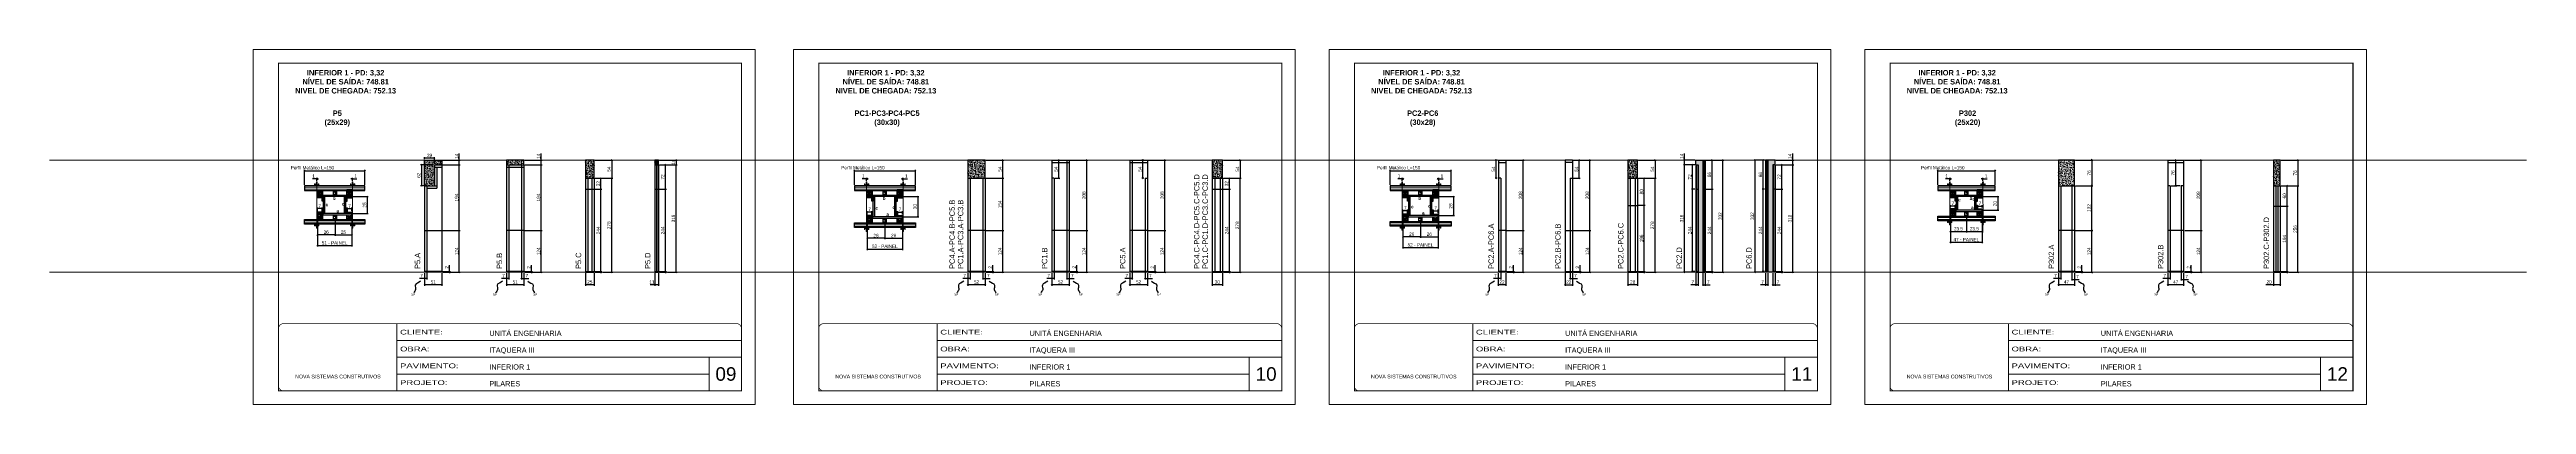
# Model space of a CAD drawing. Extents: x 2282 to 12463, y 760 to 16806.
# Drawn here: x 2282 to 9612, y 13394 to 14444 of the extents above; entities that cross this region are included whole.
import ezdxf

# ---------------------------------------------------------------- set-up
doc = ezdxf.new("R2010")
doc.units = 0
for name, pattern in [('CONTINUO', [0]), ('DASHED', [0.75, 0.5, -0.25]), ('HIDDEN', [0.375, 0.25, -0.125])]:
    doc.linetypes.add(name, pattern=pattern)
for name, color, linetype in [('1-2 PONTALETE', 7, 'Continuous'), ('COTA', 241, 'Continuous'), ('GRAVATA', 2, 'Continuous'), ('NOMENCLATURA', 7, 'Continuous'), ('Painéis', 200, 'Continuous'), ('PONTALETE', 7, 'Continuous'), ('SARR_2.2x7', 40, 'Continuous'), ('SARR_EDITAR', 141, 'Continuous'), ('SARRAFO', 251, 'Continuous'), ('texto', 7, 'Continuous')]:
    doc.layers.add(name, color=color, linetype=linetype)
for name, color, linetype, lineweight in [('CARIMBO', 255, 'Continuous', 9), ('Folhas', 255, 'Continuous', 9), ('Hachura', 251, 'Continuous', 9), ('SARRAFO DE PRESSAO', 251, 'DASHED', 9)]:
    doc.layers.add(name, color=color, linetype=linetype, lineweight=lineweight)
doc.styles.add('ARIAL', font='arial.ttf')
doc.styles.add('ARIAL_NARROW', font='ARIALN.TTF', dxfattribs={"height": 0.2})
doc.styles.add('COTA TECNICA', font='techl___.ttf', dxfattribs={"height": 10})
doc.styles.add('COTA TECNICA 2X', font='techl___.ttf', dxfattribs={"height": 10})
doc.styles.add('COTA TECNICA-50', font='techl___.ttf', dxfattribs={"height": 10})
doc.styles.add('ROMANC', font='techb___.ttf', dxfattribs={"height": 2.5})
doc.styles.get("Standard").update_dxf_attribs({"font": 'arial.ttf'})
doc.styles.add('Tecnologia', font='')
doc.styles.get('Tecnologia').set_extended_font_data('Forgotten Futurist')
doc.dimstyles.new('COTA PAINEL-50', dxfattribs={"dimtxt": 10, "dimasz": 3, "dimexe": 3, "dimexo": 3, "dimgap": 3, "dimtad": 1, "dimdec": 1, "dimzin": 12, "dimdsep": 46, "dimtxsty": 'COTA TECNICA-50', "dimblk1": 'OBLIQUE', "dimblk2": 'OBLIQUE', "dimsah": 1, "dimcen": 0.9, "dimclrd": 4, "dimclre": 4, "dimclrt": 240, "dimadec": 1, "dimazin": 3, "dimtfac": 1, "dimtdec": 1, "dimtmove": 0, "dimatfit": 3, "dimfxl": 1, "dimtolj": 1, "dimtzin": 12, "dimarcsym": 0})
doc.dimstyles.new('PAINEL', dxfattribs={"dimtxt": 10, "dimasz": 3, "dimexe": 3, "dimexo": 3, "dimgap": 3, "dimtad": 1, "dimdec": 1, "dimzin": 12, "dimdsep": 46, "dimtxsty": 'COTA TECNICA', "dimblk1": 'OBLIQUE', "dimblk2": 'OBLIQUE', "dimsah": 1, "dimcen": 0.9, "dimclrd": 4, "dimclre": 4, "dimclrt": 240, "dimadec": 1, "dimazin": 3, "dimtfac": 1, "dimtdec": 1, "dimtmove": 0, "dimatfit": 3, "dimfxl": 1, "dimtolj": 1, "dimtzin": 12, "dimarcsym": 0})
doc.dimstyles.new('SECAO PILAR', dxfattribs={"dimtxt": 10, "dimasz": 3, "dimexe": 3, "dimexo": 3, "dimgap": 3, "dimtad": 1, "dimdec": 1, "dimlfac": 0.5, "dimzin": 12, "dimdsep": 46, "dimtxsty": 'COTA TECNICA 2X', "dimblk1": 'OBLIQUE', "dimblk2": 'OBLIQUE', "dimsah": 1, "dimcen": 0.9, "dimclrd": 256, "dimclre": 256, "dimclrt": 256, "dimadec": 1, "dimazin": 3, "dimtfac": 1, "dimtdec": 1, "dimtmove": 0, "dimatfit": 3, "dimfxl": 1, "dimtolj": 1, "dimtzin": 12, "dimarcsym": 0})
doc.dimstyles.get("Standard").update_dxf_attribs({"dimtxt": 0.18, "dimasz": 0.18, "dimexe": 0.18, "dimexo": 0.0625, "dimgap": 0.09, "dimtad": 0, "dimtih": 1, "dimtoh": 1, "dimdec": 4, "dimzin": 0, "dimdsep": 46, "dimtxsty": 'Standard', "dimcen": 0.09, "dimadec": 0, "dimazin": 0, "dimtfac": 1, "dimtdec": 4, "dimtofl": 0, "dimtmove": 0, "dimatfit": 3, "dimfxl": 1, "dimtolj": 1, "dimtzin": 0, "dimarcsym": 0})
pattern_1 = [(45.5, (-112540.5832, -19734.4153), (-0.802406755, 0.788522922), [])]
pattern_2 = [(45.5, (-93743.5329, -19680.3702), (-0.802406755, 0.788522922), [])]
pattern_3 = [(45.5, (-112520.5832, -19734.4153), (-0.802406755, 0.788522922), [])]
pattern_4 = [(45.5, (-93723.5329, -19680.3702), (-0.802406755, 0.788522922), [])]

# ---------------------------------------------------------------- blocks, each defined once
blk = doc.blocks.new('9999999999')
at = {"color": 30, "linetype": 'CONTINUO'}
for p, q in [((98564.6, 34230.2), (98564.6, 34429.4)), ((98564.6, 34379.6), (99584, 34379.6)), ((98564.6, 34329.8), (99488, 34329.8)), ((99584, 34329.8), (99488, 34329.8)), ((99488, 34329.8), (99488, 34230.2)), ((98564.6, 34280), (99488, 34280))]:
    blk.add_line(p, q, dxfattribs=at)
at = {"color": 30, "linetype": 'CONTINUO', "const_width": 2}
blk.add_lwpolyline([(99584, 34230.2), (99584, 34414.4, 0.414214), (99569, 34429.4), (98229, 34429.4, 0.414214), (98214, 34414.4), (98214, 34245.2, 0.414214), (98229, 34230.2), (99584, 34230.2)], format="xyb", dxfattribs=at)
at = {"layer": 'Folhas'}
blk.add_lwpolyline([(98139, 34190.2), (99624, 34190.2), (99624, 35240.2), (98139, 35240.2)], close=True, dxfattribs=at)
at = {"layer": 'Folhas', "color": 30, "const_width": 3}
blk.add_lwpolyline([(98214, 34230.2), (99584, 34230.2), (99584, 35200.2), (98214, 35200.2)], close=True, dxfattribs=at)
at = {"color": 7, "linetype": 'Continuous', "ltscale": 5, "style": 'ARIAL'}
for s, height, p in [('UNITÁ ENGENHARIA', 15.483, (98837.7, 34393.1)), ('ITAQUERA III', 15.483, (98837.7, 34343.3)), ('INFERIOR 1', 15.48, (98837.7, 34293.5)), ('NOVA SISTEMAS CONSTRUTIVOS', 11.059, (98263.2, 34267.2)), ('PILARES', 15.48, (98837.7, 34243.7))]:
    blk.add_text(s, height=height, dxfattribs=at).set_placement(p)
at = {"layer": 'Folhas', "color": 7, "style": 'Tecnologia', "width": 1.5}
for s, p in [('CLIENTE:', (98573.7, 34397.2)), ('OBRA:', (98573.7, 34347.3)), ('PAVIMENTO:', (98573.7, 34297.5)), ('PROJETO:', (98573.7, 34247.7))]:
    blk.add_text(s, height=14, dxfattribs=at).set_placement(p)
blk = doc.blocks.new('_Oblique')
at = {"color": 0, "linetype": 'ByBlock', "lineweight": -2}
blk.add_line((-0.5, -0.5), (0.5, 0.5), dxfattribs=at)
blk = doc.blocks.new('*D153')
at = {"layer": 'COTA', "lineweight": -2, "transparency": 16777216}
for p, q in [((3075, 13938.2), (3075, 13860.9)), ((3177.1, 13938.2), (3177.1, 13860.9)), ((3075, 13863.9), (3177.1, 13863.9))]:
    blk.add_line(p, q, dxfattribs=at)
at = {"layer": 'Defpoints', "color": 0, "transparency": 16777216}
for p in [(3075, 13941.2), (3177.1, 13941.2), (3177.1, 13863.9)]:
    blk.add_point(p, dxfattribs=at)
at = {"layer": 'COTA', "lineweight": -2, "transparency": 16777216, "xscale": 3, "yscale": 3, "zscale": 3, "rotation": 180}
blk.add_blockref('_Oblique', (3075, 13863.9), dxfattribs=at)
at = {"layer": 'COTA', "lineweight": -2, "transparency": 16777216, "xscale": 3, "yscale": 3, "zscale": 3}
blk.add_blockref('_Oblique', (3177.1, 13863.9), dxfattribs=at)
at = {"layer": 'COTA', "transparency": 16777216, "insert": (3126.1, 13872), "char_height": 10, "attachment_point": 5, "style": 'COTA TECNICA 2X'}
blk.add_mtext('\\A1;51 - PAINEL', dxfattribs=at)
blk = doc.blocks.new('*D154')
at = {"layer": 'COTA', "lineweight": -2, "transparency": 16777216}
for p, q in [((3073, 14061.5), (3060.4, 14061.5)), ((3073, 14056), (3073, 14064.5)), ((3075, 14061.5), (3073, 14061.5)), ((3075, 14058.7), (3075, 14064.5)), ((3075, 14061.5), (3078, 14061.5))]:
    blk.add_line(p, q, dxfattribs=at)
at = {"layer": 'Defpoints', "color": 0, "transparency": 16777216}
for p in [(3073, 14061.5), (3073, 14053), (3075, 14055.7)]:
    blk.add_point(p, dxfattribs=at)
at = {"layer": 'COTA', "lineweight": -2, "transparency": 16777216, "xscale": 3, "yscale": 3, "zscale": 3}
blk.add_blockref('_Oblique', (3073, 14061.5), dxfattribs=at)
at = {"layer": 'COTA', "lineweight": -2, "transparency": 16777216, "xscale": 3, "yscale": 3, "zscale": 3, "rotation": 180}
blk.add_blockref('_Oblique', (3075, 14061.5), dxfattribs=at)
at = {"layer": 'COTA', "transparency": 16777216, "insert": (3063.7, 14069.6), "char_height": 10, "attachment_point": 5, "style": 'COTA TECNICA 2X'}
blk.add_mtext('\\A1;1', dxfattribs=at)
blk = doc.blocks.new('*D155')
at = {"layer": 'COTA', "lineweight": -2, "transparency": 16777216}
for p, q in [((3177.1, 14061.5), (3174.1, 14061.5)), ((3177.1, 14061.5), (3179.1, 14061.5)), ((3179.1, 14056), (3179.1, 14064.5)), ((3179.1, 14061.5), (3191.7, 14061.5))]:
    blk.add_line(p, q, dxfattribs=at)
at = {"layer": 'Defpoints', "color": 0, "transparency": 16777216}
for p in [(3177.1, 14061.5), (3179.1, 14061.5), (3179.1, 14053)]:
    blk.add_point(p, dxfattribs=at)
at = {"layer": 'COTA', "lineweight": -2, "transparency": 16777216, "xscale": 3, "yscale": 3, "zscale": 3}
blk.add_blockref('_Oblique', (3177.1, 14061.5), dxfattribs=at)
at = {"layer": 'COTA', "lineweight": -2, "transparency": 16777216, "xscale": 3, "yscale": 3, "zscale": 3, "rotation": 180}
blk.add_blockref('_Oblique', (3179.1, 14061.5), dxfattribs=at)
at = {"layer": 'COTA', "transparency": 16777216, "insert": (3188.4, 14069.6), "char_height": 10, "attachment_point": 5, "style": 'COTA TECNICA 2X'}
blk.add_mtext('\\A1;1', dxfattribs=at)
blk = doc.blocks.new('*D156')
at = {"layer": 'COTA', "lineweight": -2, "transparency": 16777216}
for p, q in [((3037.2, 14044.2), (3037.2, 14088.6)), ((3037.2, 14085.6), (3215.4, 14085.6)), ((3215.4, 14044.2), (3215.4, 14088.6))]:
    blk.add_line(p, q, dxfattribs=at)
at = {"layer": 'Defpoints', "color": 0, "transparency": 16777216}
for p in [(3215.4, 14085.6), (3037.2, 14041.2), (3215.4, 14041.2)]:
    blk.add_point(p, dxfattribs=at)
at = {"layer": 'COTA', "lineweight": -2, "transparency": 16777216, "xscale": 3, "yscale": 3, "zscale": 3, "rotation": 180}
blk.add_blockref('_Oblique', (3037.2, 14085.6), dxfattribs=at)
at = {"layer": 'COTA', "lineweight": -2, "transparency": 16777216, "xscale": 3, "yscale": 3, "zscale": 3}
blk.add_blockref('_Oblique', (3215.4, 14085.6), dxfattribs=at)
at = {"layer": 'COTA', "transparency": 16777216, "insert": (3060.3, 14094.3), "char_height": 10, "attachment_point": 5, "style": 'COTA TECNICA 2X'}
blk.add_mtext('\\A1;Perfil Metálico L=150', dxfattribs=at)
blk = doc.blocks.new('*D157')
at = {"layer": 'COTA', "lineweight": -2, "transparency": 16777216}
for p, q in [((3180.1, 14009.2), (3225.6, 14009.2)), ((3222.6, 14009.2), (3222.6, 13959.2)), ((3180.1, 13959.2), (3225.6, 13959.2))]:
    blk.add_line(p, q, dxfattribs=at)
at = {"layer": 'Defpoints', "color": 0, "transparency": 16777216}
for p in [(3177.1, 14009.2), (3177.1, 13959.2), (3222.6, 13959.2)]:
    blk.add_point(p, dxfattribs=at)
at = {"layer": 'COTA', "lineweight": -2, "transparency": 16777216, "xscale": 3, "yscale": 3, "zscale": 3}
for p, rotation in [((3222.6, 14009.2), 90), ((3222.6, 13959.2), 270)]:
    blk.add_blockref('_Oblique', p, dxfattribs=dict(at, rotation=rotation))
at = {"layer": 'COTA', "transparency": 16777216, "insert": (3214.5, 13984.2), "char_height": 10, "attachment_point": 5, "rotation": 90, "style": 'COTA TECNICA 2X'}
blk.add_mtext('\\A1;25', dxfattribs=at)
blk = doc.blocks.new('C')
at = {"layer": 'Hachura', "color": 0}
for p, q in [((0, 3.2), (0, -3.2)), ((0.4, 3.2), (0, 3.2)), ((0.5, 3.2), (0, 3.2)), ((0.5, 3), (0, 3)), ((0.5, 2.9), (0, 2.9)), ((0, 2.7), (0, -1.2)), ((0.5, 2.6), (0, 2.6)), ((0.5, 2.2), (0, 2.2)), ((0.5, 1.5), (0, 1.5)), ((0.4, 0.5), (0.2, 0.5)), ((0.4, -3.2), (0.4, 3.2)), ((0.4, 3.2), (2.6, 3.2)), ((1.7, 1), (0.4, 1)), ((1.5, 0.1), (0.4, 0.1)), ((1.4, 1.9), (1.4, 1)), ((2.6, 2.4), (1.5, 2.1)), ((1.7, -1), (1.7, 1)), ((1.7, 1), (1.7, 0.8)), ((1.7, 1), (1.7, 0.8)), ((1.7, 0.8), (3.4, 0.8)), ((3.4, 0.4), (1.7, 0.4)), ((2.6, 3.2), (2.6, 2.4)), ((3.3, 0.8), (3.3, -0.8)), ((3.4, 0.8), (3.4, -0.8)), ((3.7, 0.4), (3.4, 0.4)), ((3.8, -0.5), (3.4, 0.4)), ((3.4, 0.1), (3.7, -0.6)), ((3.7, 0.5), (4.3, -0.6)), ((3.7, 0.4), (4.2, -0.5)), ((4.4, -0.6), (3.8, 0.5)), ((4.2, 0.4), (3.9, 0.4)), ((4.4, -0.5), (3.9, 0.4)), ((4.2, 0.4), (4.3, 0.4)), ((4.3, 0.5), (4.8, -0.6)), ((4.3, 0.4), (4.7, -0.5)), ((5, -0.6), (4.4, 0.5)), ((4.5, 0.4), (4.8, 0.4)), ((5, -0.5), (4.5, 0.4)), ((4.8, 0.4), (5.3, -0.5)), ((4.9, 0.5), (5.4, -0.6)), ((5.5, -0.6), (5, 0.5)), ((5.6, -0.5), (5.1, 0.4)), ((5.4, 0.4), (5.1, 0.4)), ((5.6, -0.5), (5.1, 0.4)), ((5.4, 0.4), (5.7, -0.2)), ((5.5, 0.5), (5.7, -0.1)), ((5.7, 0.2), (5.6, 0.5)), ((5.7, 0.3), (5.7, 0.4)), ((5.7, 0.4), (5.7, 0.4)), ((5.7, 0.4), (5.9, 0.3)), ((5.7, 0.4), (5.7, -0.5)), ((5.9, -0.4), (5.9, 0.3)), ((0.4, 0), (0, 0)), ((0.5, -1.5), (0, -1.5)), ((0.5, -2.2), (0, -2.2)), ((0.5, -2.6), (0, -2.6)), ((0.5, -2.9), (0, -2.9)), ((0.5, -3), (0, -3)), ((0, -3.2), (2.6, -3.2)), ((0.5, -3.2), (0, -3.2)), ((0.1, -0.5), (0.3, -0.5)), ((0.3, -0.5), (0.4, -0.5)), ((0.4, 0), (0.4, -1)), ((0.4, -0.2), (1.5, -0.2)), ((0.4, -0.6), (0.4, -0.3)), ((0.4, -3.2), (0.4, -0.6)), ((0.4, -1), (1.7, -1)), ((1.4, -1.9), (1.4, -1)), ((2.6, -2.4), (1.5, -2.1)), ((3.4, -0.3), (1.7, -0.3)), ((3.4, -0.8), (1.7, -0.8)), ((2.6, -3.2), (2.6, -2.4)), ((3.4, -0.1), (3.6, -0.5)), ((3.4, -0.5), (3.6, -0.5)), ((3.8, -0.5), (4.2, -0.5)), ((4.4, -0.5), (4.7, -0.5)), ((4.6, -0.5), (4.7, -0.5)), ((5, -0.5), (5.3, -0.5)), ((5.6, -0.5), (5.7, -0.5)), ((5.7, -0.5), (5.9, -0.4)), ((5.7, -0.5), (5.7, -0.5))]:
    blk.add_line(p, q, dxfattribs=at)
for centre, radius, start, end in [((1.5, 1.9), 0.161, 104.7436, 180), ((1.4, 0), 0.129, 272.695, 87.305), ((3.8, 0.4), 0.143, 25.5688, 154.4312), ((4.4, 0.4), 0.143, 25.5688, 154.4312), ((5, 0.4), 0.143, 25.5688, 154.4312), ((5.5, 0.4), 0.143, 25.5688, 154.4312), ((0.2, -0.4), 0.174, 221.744, 317.8592), ((1.5, -1.9), 0.161, 180, 255.2564), ((3.7, -0.4), 0.174, 222.1408, 318.256), ((4.3, -0.4), 0.174, 222.1408, 318.256), ((4.9, -0.4), 0.174, 222.1408, 318.256), ((5.4, -0.4), 0.174, 222.1408, 318.256), ((5.6, -0.4), 0.174, 317.8592, 318.256)]:
    blk.add_arc(centre, radius, start, end, dxfattribs=at)
blk = doc.blocks.new('*D158')
at = {"layer": 'COTA', "lineweight": -2, "transparency": 16777216}
for p, q in [((3075, 13938.2), (3075, 13892.6)), ((3127.1, 13938.2), (3127.1, 13892.6)), ((3127.1, 13895.6), (3075, 13895.6))]:
    blk.add_line(p, q, dxfattribs=at)
at = {"layer": 'Defpoints', "color": 0, "transparency": 16777216}
for p in [(3075, 13941.2), (3127.1, 13941.2), (3075, 13895.6)]:
    blk.add_point(p, dxfattribs=at)
at = {"layer": 'COTA', "lineweight": -2, "transparency": 16777216, "xscale": 3, "yscale": 3, "zscale": 3, "rotation": 180}
blk.add_blockref('_Oblique', (3075, 13895.6), dxfattribs=at)
at = {"layer": 'COTA', "lineweight": -2, "transparency": 16777216, "xscale": 3, "yscale": 3, "zscale": 3}
blk.add_blockref('_Oblique', (3127.1, 13895.6), dxfattribs=at)
at = {"layer": 'COTA', "transparency": 16777216, "insert": (3101, 13903.7), "char_height": 10, "attachment_point": 5, "style": 'COTA TECNICA 2X'}
blk.add_mtext('\\A1;26', dxfattribs=at)
blk = doc.blocks.new('*D159')
at = {"layer": 'COTA', "lineweight": -2, "transparency": 16777216}
for p, q in [((3163.1, 13966.2), (3163.1, 13976.3)), ((3163.1, 13973.3), (3177.1, 13973.3)), ((3177.1, 13966.2), (3177.1, 13976.3))]:
    blk.add_line(p, q, dxfattribs=at)
at = {"layer": 'Defpoints', "color": 0, "transparency": 16777216}
for p in [(3163.1, 13963.2), (3177.1, 13973.3), (3177.1, 13963.2)]:
    blk.add_point(p, dxfattribs=at)
at = {"layer": 'COTA', "lineweight": -2, "transparency": 16777216, "xscale": 3, "yscale": 3, "zscale": 3, "rotation": 180}
blk.add_blockref('_Oblique', (3163.1, 13973.3), dxfattribs=at)
at = {"layer": 'COTA', "lineweight": -2, "transparency": 16777216, "xscale": 3, "yscale": 3, "zscale": 3}
blk.add_blockref('_Oblique', (3177.1, 13973.3), dxfattribs=at)
at = {"layer": 'COTA', "transparency": 16777216, "insert": (3170.1, 13981.4), "char_height": 10, "attachment_point": 5, "style": 'COTA TECNICA 2X'}
blk.add_mtext('\\A1;7', dxfattribs=at)
blk = doc.blocks.new('*D160')
at = {"layer": 'COTA', "lineweight": -2, "transparency": 16777216}
for p, q in [((3075, 13966.2), (3075, 13976.3)), ((3089.1, 13973.3), (3075, 13973.3)), ((3089.1, 13966.2), (3089.1, 13976.3))]:
    blk.add_line(p, q, dxfattribs=at)
at = {"layer": 'Defpoints', "color": 0, "transparency": 16777216}
for p in [(3075, 13973.3), (3075, 13963.2), (3089.1, 13963.2)]:
    blk.add_point(p, dxfattribs=at)
at = {"layer": 'COTA', "lineweight": -2, "transparency": 16777216, "xscale": 3, "yscale": 3, "zscale": 3, "rotation": 180}
blk.add_blockref('_Oblique', (3075, 13973.3), dxfattribs=at)
at = {"layer": 'COTA', "lineweight": -2, "transparency": 16777216, "xscale": 3, "yscale": 3, "zscale": 3}
blk.add_blockref('_Oblique', (3089.1, 13973.3), dxfattribs=at)
at = {"layer": 'COTA', "transparency": 16777216, "insert": (3082, 13981.4), "char_height": 10, "attachment_point": 5, "style": 'COTA TECNICA 2X'}
blk.add_mtext('\\A1;7', dxfattribs=at)
blk = doc.blocks.new('*D161')
at = {"layer": 'COTA', "lineweight": -2, "transparency": 16777216}
for p, q in [((3127.1, 13938.2), (3127.1, 13892.6)), ((3177.1, 13938.2), (3177.1, 13892.6)), ((3127.1, 13895.6), (3177.1, 13895.6))]:
    blk.add_line(p, q, dxfattribs=at)
at = {"layer": 'Defpoints', "color": 0, "transparency": 16777216}
for p in [(3127.1, 13941.2), (3177.1, 13941.2), (3177.1, 13895.6)]:
    blk.add_point(p, dxfattribs=at)
at = {"layer": 'COTA', "lineweight": -2, "transparency": 16777216, "xscale": 3, "yscale": 3, "zscale": 3, "rotation": 180}
blk.add_blockref('_Oblique', (3127.1, 13895.6), dxfattribs=at)
at = {"layer": 'COTA', "lineweight": -2, "transparency": 16777216, "xscale": 3, "yscale": 3, "zscale": 3}
blk.add_blockref('_Oblique', (3177.1, 13895.6), dxfattribs=at)
at = {"layer": 'COTA', "transparency": 16777216, "insert": (3152.1, 13903.7), "char_height": 10, "attachment_point": 5, "style": 'COTA TECNICA 2X'}
blk.add_mtext('\\A1;25', dxfattribs=at)
blk = doc.blocks.new('*D162')
at = {"layer": 'COTA', "color": 4, "lineweight": -2, "transparency": 16777216}
for p, q in [((3446.3, 13787.1), (3468.8, 13787.1)), ((3446.3, 13785.1), (3468.8, 13785.1)), ((3465.8, 13787.1), (3465.8, 13805.9)), ((3465.8, 13785.1), (3465.8, 13787.1)), ((3465.8, 13785.1), (3465.8, 13782.1))]:
    blk.add_line(p, q, dxfattribs=at)
at = {"layer": 'Defpoints', "color": 0, "transparency": 16777216}
for p in [(3443.3, 13787.1), (3443.3, 13785.1), (3465.8, 13785.1)]:
    blk.add_point(p, dxfattribs=at)
at = {"layer": 'COTA', "color": 4, "lineweight": -2, "transparency": 16777216, "xscale": 3, "yscale": 3, "zscale": 3}
for p, rotation in [((3465.8, 13787.1), 270), ((3465.8, 13785.1), 90)]:
    blk.add_blockref('_Oblique', p, dxfattribs=dict(at, rotation=rotation))
at = {"layer": 'COTA', "color": 240, "transparency": 16777216, "insert": (3457.8, 13799.8), "char_height": 10, "attachment_point": 5, "rotation": 90, "style": 'COTA TECNICA-50'}
blk.add_mtext('\\A1;2', dxfattribs=at)
blk = doc.blocks.new('*D163')
at = {"layer": 'COTA', "color": 4, "linetype": 'ByBlock', "lineweight": -2, "transparency": 16777216}
for p, q in [((3446.3, 13909.1), (3497.9, 13909.1)), ((3494.9, 13785.1), (3494.9, 13909.1)), ((3446.3, 13785.1), (3497.9, 13785.1))]:
    blk.add_line(p, q, dxfattribs=at)
at = {"layer": 'Defpoints', "color": 0, "linetype": 'ByBlock', "transparency": 16777216}
for p in [(3443.3, 13909.1), (3494.9, 13909.1), (3443.3, 13785.1)]:
    blk.add_point(p, dxfattribs=at)
at = {"layer": 'COTA', "color": 4, "linetype": 'ByBlock', "lineweight": -2, "transparency": 16777216, "xscale": 3, "yscale": 3, "zscale": 3}
for p, rotation in [((3494.9, 13909.1), 90), ((3494.9, 13785.1), 270)]:
    blk.add_blockref('_Oblique', p, dxfattribs=dict(at, rotation=rotation))
at = {"layer": 'COTA', "color": 240, "linetype": 'ByBlock', "transparency": 16777216, "insert": (3486.9, 13847.1), "char_height": 10, "attachment_point": 5, "rotation": 90, "style": 'COTA TECNICA'}
blk.add_mtext('\\A1;124', dxfattribs=at)
blk = doc.blocks.new('*D166')
at = {"layer": 'COTA', "color": 4, "linetype": 'ByBlock', "lineweight": -2, "transparency": 16777216}
for p, q in [((3446.3, 14103.1), (3497.9, 14103.1)), ((3494.9, 13909.1), (3494.9, 14103.1)), ((3446.3, 13909.1), (3497.9, 13909.1))]:
    blk.add_line(p, q, dxfattribs=at)
at = {"layer": 'Defpoints', "color": 0, "linetype": 'ByBlock', "transparency": 16777216}
for p in [(3443.3, 14103.1), (3494.9, 14103.1), (3443.3, 13909.1)]:
    blk.add_point(p, dxfattribs=at)
at = {"layer": 'COTA', "color": 4, "linetype": 'ByBlock', "lineweight": -2, "transparency": 16777216, "xscale": 3, "yscale": 3, "zscale": 3}
for p, rotation in [((3494.9, 14103.1), 90), ((3494.9, 13909.1), 270)]:
    blk.add_blockref('_Oblique', p, dxfattribs=dict(at, rotation=rotation))
at = {"layer": 'COTA', "color": 240, "linetype": 'ByBlock', "transparency": 16777216, "insert": (3486.8, 14006.1), "char_height": 10, "attachment_point": 5, "rotation": 90, "style": 'COTA TECNICA'}
blk.add_mtext('\\A1;194', dxfattribs=at)
blk = doc.blocks.new('*D169')
at = {"layer": 'COTA', "color": 4, "linetype": 'ByBlock', "lineweight": -2, "transparency": 16777216}
for p, q in [((3392.3, 13782.1), (3392.3, 13745.1)), ((3443.3, 13782.1), (3443.3, 13745.1)), ((3443.3, 13748.1), (3392.3, 13748.1))]:
    blk.add_line(p, q, dxfattribs=at)
at = {"layer": 'Defpoints', "color": 0, "linetype": 'ByBlock', "transparency": 16777216}
for p in [(3392.3, 13785.1), (3443.3, 13785.1), (3392.3, 13748.1)]:
    blk.add_point(p, dxfattribs=at)
at = {"layer": 'COTA', "color": 4, "linetype": 'ByBlock', "lineweight": -2, "transparency": 16777216, "xscale": 3, "yscale": 3, "zscale": 3, "rotation": 180}
blk.add_blockref('_Oblique', (3392.3, 13748.1), dxfattribs=at)
at = {"layer": 'COTA', "color": 4, "linetype": 'ByBlock', "lineweight": -2, "transparency": 16777216, "xscale": 3, "yscale": 3, "zscale": 3}
blk.add_blockref('_Oblique', (3443.3, 13748.1), dxfattribs=at)
at = {"layer": 'COTA', "color": 240, "linetype": 'ByBlock', "transparency": 16777216, "insert": (3417.8, 13756.3), "char_height": 10, "attachment_point": 5, "style": 'COTA TECNICA'}
blk.add_mtext('\\A1;51', dxfattribs=at)
blk = doc.blocks.new('*D164')
at = {"layer": 'COTA', "color": 4, "lineweight": -2, "transparency": 16777216}
for p, q in [((3392.3, 13782.1), (3392.3, 13763.9)), ((3399.3, 13784.1), (3399.3, 13763.9)), ((3392.3, 13766.9), (3377.5, 13766.9)), ((3399.3, 13766.9), (3392.3, 13766.9))]:
    blk.add_line(p, q, dxfattribs=at)
at = {"layer": 'Defpoints', "color": 0, "transparency": 16777216}
for p in [(3392.3, 13785.1), (3399.3, 13787.1), (3392.3, 13766.9)]:
    blk.add_point(p, dxfattribs=at)
at = {"layer": 'COTA', "color": 4, "lineweight": -2, "transparency": 16777216, "xscale": 3, "yscale": 3, "zscale": 3, "rotation": 180}
blk.add_blockref('_Oblique', (3392.3, 13766.9), dxfattribs=at)
at = {"layer": 'COTA', "color": 4, "lineweight": -2, "transparency": 16777216, "xscale": 3, "yscale": 3, "zscale": 3}
blk.add_blockref('_Oblique', (3399.3, 13766.9), dxfattribs=at)
at = {"layer": 'COTA', "color": 240, "transparency": 16777216, "insert": (3383.4, 13775), "char_height": 10, "attachment_point": 5, "style": 'COTA TECNICA-50'}
blk.add_mtext('\\A1;7', dxfattribs=at)
blk = doc.blocks.new('*D165')
at = {"layer": 'COTA', "color": 4, "lineweight": -2, "transparency": 16777216}
for p, q in [((3446.3, 14117.1), (3497.9, 14117.1)), ((3446.3, 14103.1), (3497.9, 14103.1)), ((3494.9, 14117.1), (3494.9, 14136.2)), ((3494.9, 14103.1), (3494.9, 14117.1))]:
    blk.add_line(p, q, dxfattribs=at)
at = {"layer": 'Defpoints', "color": 0, "transparency": 16777216}
for p in [(3443.3, 14117.1), (3443.3, 14103.1), (3494.9, 14117.1)]:
    blk.add_point(p, dxfattribs=at)
at = {"layer": 'COTA', "color": 4, "lineweight": -2, "transparency": 16777216, "xscale": 3, "yscale": 3, "zscale": 3}
for p, rotation in [((3494.9, 14117.1), 90), ((3494.9, 14103.1), 270)]:
    blk.add_blockref('_Oblique', p, dxfattribs=dict(at, rotation=rotation))
at = {"layer": 'COTA', "color": 240, "transparency": 16777216, "insert": (3486.9, 14128.1), "char_height": 10, "attachment_point": 5, "rotation": 90, "style": 'COTA TECNICA'}
blk.add_mtext('\\A1;14', dxfattribs=at)
blk = doc.blocks.new('*D167')
at = {"layer": 'COTA', "color": 4, "lineweight": -2, "transparency": 16777216}
for p, q in [((3418.3, 14103.1), (3379.8, 14103.1)), ((3382.8, 14103.1), (3382.8, 14041.1)), ((3389.3, 14041.1), (3379.8, 14041.1))]:
    blk.add_line(p, q, dxfattribs=at)
at = {"layer": 'Defpoints', "color": 0, "transparency": 16777216}
for p in [(3421.3, 14103.1), (3382.8, 14041.1), (3392.3, 14041.1)]:
    blk.add_point(p, dxfattribs=at)
at = {"layer": 'COTA', "color": 4, "lineweight": -2, "transparency": 16777216, "xscale": 3, "yscale": 3, "zscale": 3}
for p, rotation in [((3382.8, 14103.1), 90), ((3382.8, 14041.1), 270)]:
    blk.add_blockref('_Oblique', p, dxfattribs=dict(at, rotation=rotation))
at = {"layer": 'COTA', "color": 240, "transparency": 16777216, "insert": (3374.7, 14072.1), "char_height": 10, "attachment_point": 5, "rotation": 90, "style": 'COTA TECNICA'}
blk.add_mtext('\\A1;62', dxfattribs=at)
blk = doc.blocks.new('*D168')
at = {"layer": 'COTA', "color": 4, "lineweight": -2, "transparency": 16777216}
for p, q in [((3392.3, 14120.1), (3392.3, 14125.5)), ((3421.3, 14122.5), (3392.3, 14122.5)), ((3421.3, 14106.1), (3421.3, 14125.5))]:
    blk.add_line(p, q, dxfattribs=at)
at = {"layer": 'Defpoints', "color": 0, "transparency": 16777216}
for p in [(3392.3, 14122.5), (3392.3, 14117.1), (3421.3, 14103.1)]:
    blk.add_point(p, dxfattribs=at)
at = {"layer": 'COTA', "color": 4, "lineweight": -2, "transparency": 16777216, "xscale": 3, "yscale": 3, "zscale": 3, "rotation": 180}
blk.add_blockref('_Oblique', (3392.3, 14122.5), dxfattribs=at)
at = {"layer": 'COTA', "color": 4, "lineweight": -2, "transparency": 16777216, "xscale": 3, "yscale": 3, "zscale": 3}
blk.add_blockref('_Oblique', (3421.3, 14122.5), dxfattribs=at)
at = {"layer": 'COTA', "color": 240, "transparency": 16777216, "insert": (3406.8, 14130.6), "char_height": 10, "attachment_point": 5, "style": 'COTA TECNICA'}
blk.add_mtext('\\A1;29', dxfattribs=at)
blk = doc.blocks.new('*D170')
at = {"layer": 'COTA', "color": 4, "lineweight": -2, "transparency": 16777216}
for p, q in [((3688.7, 13787.1), (3711.2, 13787.1)), ((3688.7, 13785.1), (3711.2, 13785.1)), ((3708.2, 13787.1), (3708.2, 13805.9)), ((3708.2, 13785.1), (3708.2, 13787.1)), ((3708.2, 13785.1), (3708.2, 13782.1))]:
    blk.add_line(p, q, dxfattribs=at)
at = {"layer": 'Defpoints', "color": 0, "transparency": 16777216}
for p in [(3685.7, 13787.1), (3685.7, 13785.1), (3708.2, 13785.1)]:
    blk.add_point(p, dxfattribs=at)
at = {"layer": 'COTA', "color": 4, "lineweight": -2, "transparency": 16777216, "xscale": 3, "yscale": 3, "zscale": 3}
for p, rotation in [((3708.2, 13787.1), 270), ((3708.2, 13785.1), 90)]:
    blk.add_blockref('_Oblique', p, dxfattribs=dict(at, rotation=rotation))
at = {"layer": 'COTA', "color": 240, "transparency": 16777216, "insert": (3700.2, 13799.8), "char_height": 10, "attachment_point": 5, "rotation": 90, "style": 'COTA TECNICA-50'}
blk.add_mtext('\\A1;2', dxfattribs=at)
blk = doc.blocks.new('*D171')
at = {"layer": 'COTA', "color": 4, "linetype": 'ByBlock', "lineweight": -2, "transparency": 16777216}
for p, q in [((3688.7, 13909.1), (3740.3, 13909.1)), ((3737.3, 13785.1), (3737.3, 13909.1)), ((3688.7, 13785.1), (3740.3, 13785.1))]:
    blk.add_line(p, q, dxfattribs=at)
at = {"layer": 'Defpoints', "color": 0, "linetype": 'ByBlock', "transparency": 16777216}
for p in [(3685.7, 13909.1), (3737.3, 13909.1), (3685.7, 13785.1)]:
    blk.add_point(p, dxfattribs=at)
at = {"layer": 'COTA', "color": 4, "linetype": 'ByBlock', "lineweight": -2, "transparency": 16777216, "xscale": 3, "yscale": 3, "zscale": 3}
for p, rotation in [((3737.3, 13909.1), 90), ((3737.3, 13785.1), 270)]:
    blk.add_blockref('_Oblique', p, dxfattribs=dict(at, rotation=rotation))
at = {"layer": 'COTA', "color": 240, "linetype": 'ByBlock', "transparency": 16777216, "insert": (3729.3, 13847.1), "char_height": 10, "attachment_point": 5, "rotation": 90, "style": 'COTA TECNICA'}
blk.add_mtext('\\A1;124', dxfattribs=at)
blk = doc.blocks.new('*D174')
at = {"layer": 'COTA', "color": 4, "linetype": 'ByBlock', "lineweight": -2, "transparency": 16777216}
for p, q in [((3634.7, 13782.1), (3634.7, 13745.1)), ((3685.7, 13782.1), (3685.7, 13745.1)), ((3685.7, 13748.1), (3634.7, 13748.1))]:
    blk.add_line(p, q, dxfattribs=at)
at = {"layer": 'Defpoints', "color": 0, "linetype": 'ByBlock', "transparency": 16777216}
for p in [(3634.7, 13785.1), (3685.7, 13785.1), (3634.7, 13748.1)]:
    blk.add_point(p, dxfattribs=at)
at = {"layer": 'COTA', "color": 4, "linetype": 'ByBlock', "lineweight": -2, "transparency": 16777216, "xscale": 3, "yscale": 3, "zscale": 3, "rotation": 180}
blk.add_blockref('_Oblique', (3634.7, 13748.1), dxfattribs=at)
at = {"layer": 'COTA', "color": 4, "linetype": 'ByBlock', "lineweight": -2, "transparency": 16777216, "xscale": 3, "yscale": 3, "zscale": 3}
blk.add_blockref('_Oblique', (3685.7, 13748.1), dxfattribs=at)
at = {"layer": 'COTA', "color": 240, "linetype": 'ByBlock', "transparency": 16777216, "insert": (3660.2, 13756.3), "char_height": 10, "attachment_point": 5, "style": 'COTA TECNICA'}
blk.add_mtext('\\A1;51', dxfattribs=at)
blk = doc.blocks.new('*D172')
at = {"layer": 'COTA', "color": 4, "linetype": 'ByBlock', "lineweight": -2, "transparency": 16777216}
for p, q in [((3688.7, 14103.1), (3740.3, 14103.1)), ((3737.3, 13909.1), (3737.3, 14103.1)), ((3688.7, 13909.1), (3740.3, 13909.1))]:
    blk.add_line(p, q, dxfattribs=at)
at = {"layer": 'Defpoints', "color": 0, "linetype": 'ByBlock', "transparency": 16777216}
for p in [(3685.7, 14103.1), (3737.3, 14103.1), (3685.7, 13909.1)]:
    blk.add_point(p, dxfattribs=at)
at = {"layer": 'COTA', "color": 4, "linetype": 'ByBlock', "lineweight": -2, "transparency": 16777216, "xscale": 3, "yscale": 3, "zscale": 3}
for p, rotation in [((3737.3, 14103.1), 90), ((3737.3, 13909.1), 270)]:
    blk.add_blockref('_Oblique', p, dxfattribs=dict(at, rotation=rotation))
at = {"layer": 'COTA', "color": 240, "linetype": 'ByBlock', "transparency": 16777216, "insert": (3729.2, 14006.1), "char_height": 10, "attachment_point": 5, "rotation": 90, "style": 'COTA TECNICA'}
blk.add_mtext('\\A1;194', dxfattribs=at)
blk = doc.blocks.new('*D175')
at = {"layer": 'COTA', "color": 4, "lineweight": -2, "transparency": 16777216}
for p, q in [((3688.7, 14117.1), (3740.3, 14117.1)), ((3688.7, 14103.1), (3740.3, 14103.1)), ((3737.3, 14117.1), (3737.3, 14136.2)), ((3737.3, 14103.1), (3737.3, 14117.1))]:
    blk.add_line(p, q, dxfattribs=at)
at = {"layer": 'Defpoints', "color": 0, "transparency": 16777216}
for p in [(3685.7, 14117.1), (3685.7, 14103.1), (3737.3, 14117.1)]:
    blk.add_point(p, dxfattribs=at)
at = {"layer": 'COTA', "color": 4, "lineweight": -2, "transparency": 16777216, "xscale": 3, "yscale": 3, "zscale": 3}
for p, rotation in [((3737.3, 14117.1), 90), ((3737.3, 14103.1), 270)]:
    blk.add_blockref('_Oblique', p, dxfattribs=dict(at, rotation=rotation))
at = {"layer": 'COTA', "color": 240, "transparency": 16777216, "insert": (3729.3, 14128.1), "char_height": 10, "attachment_point": 5, "rotation": 90, "style": 'COTA TECNICA'}
blk.add_mtext('\\A1;14', dxfattribs=at)
blk = doc.blocks.new('*D173')
at = {"layer": 'COTA', "color": 4, "lineweight": -2, "transparency": 16777216}
for p, q in [((3678.7, 13784.1), (3678.7, 13763.9)), ((3685.7, 13782.1), (3685.7, 13763.9)), ((3678.7, 13766.9), (3685.7, 13766.9)), ((3685.7, 13766.9), (3700.4, 13766.9))]:
    blk.add_line(p, q, dxfattribs=at)
at = {"layer": 'Defpoints', "color": 0, "transparency": 16777216}
for p in [(3678.7, 13787.1), (3685.7, 13785.1), (3685.7, 13766.9)]:
    blk.add_point(p, dxfattribs=at)
at = {"layer": 'COTA', "color": 4, "lineweight": -2, "transparency": 16777216, "xscale": 3, "yscale": 3, "zscale": 3, "rotation": 180}
blk.add_blockref('_Oblique', (3678.7, 13766.9), dxfattribs=at)
at = {"layer": 'COTA', "color": 4, "lineweight": -2, "transparency": 16777216, "xscale": 3, "yscale": 3, "zscale": 3}
blk.add_blockref('_Oblique', (3685.7, 13766.9), dxfattribs=at)
at = {"layer": 'COTA', "color": 240, "transparency": 16777216, "insert": (3694.6, 13775), "char_height": 10, "attachment_point": 5, "style": 'COTA TECNICA-50'}
blk.add_mtext('\\A1;7', dxfattribs=at)
blk = doc.blocks.new('*D176')
at = {"layer": 'COTA', "color": 4, "lineweight": -2, "transparency": 16777216}
for p, q in [((3634.7, 13782.1), (3634.7, 13763.9)), ((3641.7, 13784.1), (3641.7, 13763.9)), ((3634.7, 13766.9), (3620, 13766.9)), ((3641.7, 13766.9), (3634.7, 13766.9))]:
    blk.add_line(p, q, dxfattribs=at)
at = {"layer": 'Defpoints', "color": 0, "transparency": 16777216}
for p in [(3634.7, 13785.1), (3641.7, 13787.1), (3634.7, 13766.9)]:
    blk.add_point(p, dxfattribs=at)
at = {"layer": 'COTA', "color": 4, "lineweight": -2, "transparency": 16777216, "xscale": 3, "yscale": 3, "zscale": 3, "rotation": 180}
blk.add_blockref('_Oblique', (3634.7, 13766.9), dxfattribs=at)
at = {"layer": 'COTA', "color": 4, "lineweight": -2, "transparency": 16777216, "xscale": 3, "yscale": 3, "zscale": 3}
blk.add_blockref('_Oblique', (3641.7, 13766.9), dxfattribs=at)
at = {"layer": 'COTA', "color": 240, "transparency": 16777216, "insert": (3625.8, 13775), "char_height": 10, "attachment_point": 5, "style": 'COTA TECNICA-50'}
blk.add_mtext('\\A1;7', dxfattribs=at)
blk = doc.blocks.new('*D177')
at = {"layer": 'COTA', "color": 4, "lineweight": -2, "transparency": 16777216}
for p, q in [((3896.6, 13787.1), (3916.9, 13787.1)), ((3896.6, 13785.1), (3916.9, 13785.1)), ((3913.9, 13787.1), (3913.9, 13790.1)), ((3913.9, 13785.1), (3913.9, 13787.1)), ((3913.9, 13785.1), (3913.9, 13782.1))]:
    blk.add_line(p, q, dxfattribs=at)
at = {"layer": 'Defpoints', "color": 0, "transparency": 16777216}
for p in [(3893.6, 13787.1), (3893.6, 13785.1), (3913.9, 13787.1)]:
    blk.add_point(p, dxfattribs=at)
at = {"layer": 'COTA', "color": 4, "lineweight": -2, "transparency": 16777216, "xscale": 3, "yscale": 3, "zscale": 3}
for p, rotation in [((3913.9, 13787.1), 270), ((3913.9, 13785.1), 90)]:
    blk.add_blockref('_Oblique', p, dxfattribs=dict(at, rotation=rotation))
at = {"layer": 'COTA', "color": 240, "transparency": 16777216, "insert": (3905.9, 13786.1), "char_height": 10, "attachment_point": 5, "rotation": 90, "style": 'COTA TECNICA-50'}
blk.add_mtext('\\A1;2', dxfattribs=at)
blk = doc.blocks.new('*D178')
at = {"layer": 'COTA', "color": 4, "linetype": 'ByBlock', "lineweight": -2, "transparency": 16777216}
for p, q in [((3916.3, 14063.1), (3948.8, 14063.1)), ((3945.8, 13785.1), (3945.8, 14063.1)), ((3919.9, 13785.1), (3948.8, 13785.1))]:
    blk.add_line(p, q, dxfattribs=at)
at = {"layer": 'Defpoints', "color": 0, "linetype": 'ByBlock', "transparency": 16777216}
for p in [(3913.3, 14063.1), (3945.8, 14063.1), (3916.9, 13785.1)]:
    blk.add_point(p, dxfattribs=at)
at = {"layer": 'COTA', "color": 4, "linetype": 'ByBlock', "lineweight": -2, "transparency": 16777216, "xscale": 3, "yscale": 3, "zscale": 3}
for p, rotation in [((3945.8, 14063.1), 90), ((3945.8, 13785.1), 270)]:
    blk.add_blockref('_Oblique', p, dxfattribs=dict(at, rotation=rotation))
at = {"layer": 'COTA', "color": 240, "linetype": 'ByBlock', "transparency": 16777216, "insert": (3937.7, 13924.1), "char_height": 10, "attachment_point": 5, "rotation": 90, "style": 'COTA TECNICA'}
blk.add_mtext('\\A1;278', dxfattribs=at)
blk = doc.blocks.new('*D180')
at = {"layer": 'COTA', "color": 4, "linetype": 'ByBlock', "lineweight": -2, "transparency": 16777216}
for p, q in [((3896.6, 14031.1), (3916.9, 14031.1)), ((3913.9, 13787.1), (3913.9, 14031.1)), ((3896.6, 13787.1), (3916.9, 13787.1))]:
    blk.add_line(p, q, dxfattribs=at)
at = {"layer": 'Defpoints', "color": 0, "linetype": 'ByBlock', "transparency": 16777216}
for p in [(3893.6, 14031.1), (3913.9, 14031.1), (3893.6, 13787.1)]:
    blk.add_point(p, dxfattribs=at)
at = {"layer": 'COTA', "color": 4, "linetype": 'ByBlock', "lineweight": -2, "transparency": 16777216, "xscale": 3, "yscale": 3, "zscale": 3}
for p, rotation in [((3913.9, 14031.1), 90), ((3913.9, 13787.1), 270)]:
    blk.add_blockref('_Oblique', p, dxfattribs=dict(at, rotation=rotation))
at = {"layer": 'COTA', "color": 240, "linetype": 'ByBlock', "transparency": 16777216, "insert": (3905.9, 13909.1), "char_height": 10, "attachment_point": 5, "rotation": 90, "style": 'COTA TECNICA'}
blk.add_mtext('\\A1;244', dxfattribs=at)
blk = doc.blocks.new('*D181')
at = {"layer": 'COTA', "color": 4, "linetype": 'ByBlock', "lineweight": -2, "transparency": 16777216}
for p, q in [((3868.6, 13782.1), (3868.6, 13745.1)), ((3893.6, 13782.1), (3893.6, 13745.1)), ((3893.6, 13748.1), (3868.6, 13748.1))]:
    blk.add_line(p, q, dxfattribs=at)
at = {"layer": 'Defpoints', "color": 0, "linetype": 'ByBlock', "transparency": 16777216}
for p in [(3868.6, 13785.1), (3893.6, 13785.1), (3868.6, 13748.1)]:
    blk.add_point(p, dxfattribs=at)
at = {"layer": 'COTA', "color": 4, "linetype": 'ByBlock', "lineweight": -2, "transparency": 16777216, "xscale": 3, "yscale": 3, "zscale": 3, "rotation": 180}
blk.add_blockref('_Oblique', (3868.6, 13748.1), dxfattribs=at)
at = {"layer": 'COTA', "color": 4, "linetype": 'ByBlock', "lineweight": -2, "transparency": 16777216, "xscale": 3, "yscale": 3, "zscale": 3}
blk.add_blockref('_Oblique', (3893.6, 13748.1), dxfattribs=at)
at = {"layer": 'COTA', "color": 240, "linetype": 'ByBlock', "transparency": 16777216, "insert": (3881.1, 13756.3), "char_height": 10, "attachment_point": 5, "style": 'COTA TECNICA'}
blk.add_mtext('\\A1;25', dxfattribs=at)
blk = doc.blocks.new('*D182')
at = {"layer": 'COTA', "color": 4, "linetype": 'ByBlock', "lineweight": -2, "transparency": 16777216}
for p, q in [((3896.6, 14063.1), (3916.9, 14063.1)), ((3896.6, 14031.1), (3916.9, 14031.1)), ((3913.9, 14031.1), (3913.9, 14063.1))]:
    blk.add_line(p, q, dxfattribs=at)
at = {"layer": 'Defpoints', "color": 0, "linetype": 'ByBlock', "transparency": 16777216}
for p in [(3893.6, 14063.1), (3893.6, 14031.1), (3913.9, 14063.1)]:
    blk.add_point(p, dxfattribs=at)
at = {"layer": 'COTA', "color": 4, "linetype": 'ByBlock', "lineweight": -2, "transparency": 16777216, "xscale": 3, "yscale": 3, "zscale": 3}
for p, rotation in [((3913.9, 14063.1), 90), ((3913.9, 14031.1), 270)]:
    blk.add_blockref('_Oblique', p, dxfattribs=dict(at, rotation=rotation))
at = {"layer": 'COTA', "color": 240, "linetype": 'ByBlock', "transparency": 16777216, "insert": (3905.7, 14047.1), "char_height": 10, "attachment_point": 5, "rotation": 90, "style": 'COTA TECNICA'}
blk.add_mtext('\\A1;32', dxfattribs=at)
blk = doc.blocks.new('*D179')
at = {"layer": 'COTA', "color": 4, "lineweight": -2, "transparency": 16777216}
for p, q in [((3896.6, 14117.1), (3948.8, 14117.1)), ((3945.8, 14117.1), (3945.8, 14063.1)), ((3896.6, 14063.1), (3948.8, 14063.1))]:
    blk.add_line(p, q, dxfattribs=at)
at = {"layer": 'Defpoints', "color": 0, "transparency": 16777216}
for p in [(3893.6, 14117.1), (3893.6, 14063.1), (3945.8, 14063.1)]:
    blk.add_point(p, dxfattribs=at)
at = {"layer": 'COTA', "color": 4, "lineweight": -2, "transparency": 16777216, "xscale": 3, "yscale": 3, "zscale": 3}
for p, rotation in [((3945.8, 14117.1), 90), ((3945.8, 14063.1), 270)]:
    blk.add_blockref('_Oblique', p, dxfattribs=dict(at, rotation=rotation))
at = {"layer": 'COTA', "color": 240, "transparency": 16777216, "insert": (3937.7, 14090.1), "char_height": 10, "attachment_point": 5, "rotation": 90, "style": 'COTA TECNICA'}
blk.add_mtext('\\A1;54', dxfattribs=at)
blk = doc.blocks.new('*D183')
at = {"layer": 'COTA', "color": 4, "lineweight": -2, "transparency": 16777216}
for p, q in [((4087.4, 13787.1), (4107.8, 13787.1)), ((4087.4, 13785.1), (4107.8, 13785.1)), ((4104.8, 13787.1), (4104.8, 13790.1)), ((4104.8, 13785.1), (4104.8, 13787.1)), ((4104.8, 13785.1), (4104.8, 13782.1))]:
    blk.add_line(p, q, dxfattribs=at)
at = {"layer": 'Defpoints', "color": 0, "transparency": 16777216}
for p in [(4084.4, 13787.1), (4084.4, 13785.1), (4104.8, 13787.1)]:
    blk.add_point(p, dxfattribs=at)
at = {"layer": 'COTA', "color": 4, "lineweight": -2, "transparency": 16777216, "xscale": 3, "yscale": 3, "zscale": 3}
for p, rotation in [((4104.8, 13787.1), 270), ((4104.8, 13785.1), 90)]:
    blk.add_blockref('_Oblique', p, dxfattribs=dict(at, rotation=rotation))
at = {"layer": 'COTA', "color": 240, "transparency": 16777216, "insert": (4096.8, 13786.1), "char_height": 10, "attachment_point": 5, "rotation": 90, "style": 'COTA TECNICA-50'}
blk.add_mtext('\\A1;2', dxfattribs=at)
blk = doc.blocks.new('*D184')
at = {"layer": 'COTA', "color": 4, "linetype": 'ByBlock', "lineweight": -2, "transparency": 16777216}
for p, q in [((4107.1, 14103.1), (4139.7, 14103.1)), ((4136.7, 13785.1), (4136.7, 14103.1)), ((4110.8, 13785.1), (4139.7, 13785.1))]:
    blk.add_line(p, q, dxfattribs=at)
at = {"layer": 'Defpoints', "color": 0, "linetype": 'ByBlock', "transparency": 16777216}
for p in [(4104.1, 14103.1), (4136.7, 14103.1), (4107.8, 13785.1)]:
    blk.add_point(p, dxfattribs=at)
at = {"layer": 'COTA', "color": 4, "linetype": 'ByBlock', "lineweight": -2, "transparency": 16777216, "xscale": 3, "yscale": 3, "zscale": 3}
for p, rotation in [((4136.7, 14103.1), 90), ((4136.7, 13785.1), 270)]:
    blk.add_blockref('_Oblique', p, dxfattribs=dict(at, rotation=rotation))
at = {"layer": 'COTA', "color": 240, "linetype": 'ByBlock', "transparency": 16777216, "insert": (4128.4, 13944.1), "char_height": 10, "attachment_point": 5, "rotation": 90, "style": 'COTA TECNICA'}
blk.add_mtext('\\A1;318', dxfattribs=at)
blk = doc.blocks.new('*D185')
at = {"layer": 'COTA', "color": 4, "linetype": 'ByBlock', "lineweight": -2, "transparency": 16777216}
for p, q in [((4087.4, 14031.1), (4107.8, 14031.1)), ((4104.8, 13787.1), (4104.8, 14031.1)), ((4087.4, 13787.1), (4107.8, 13787.1))]:
    blk.add_line(p, q, dxfattribs=at)
at = {"layer": 'Defpoints', "color": 0, "linetype": 'ByBlock', "transparency": 16777216}
for p in [(4084.4, 14031.1), (4104.8, 14031.1), (4084.4, 13787.1)]:
    blk.add_point(p, dxfattribs=at)
at = {"layer": 'COTA', "color": 4, "linetype": 'ByBlock', "lineweight": -2, "transparency": 16777216, "xscale": 3, "yscale": 3, "zscale": 3}
for p, rotation in [((4104.8, 14031.1), 90), ((4104.8, 13787.1), 270)]:
    blk.add_blockref('_Oblique', p, dxfattribs=dict(at, rotation=rotation))
at = {"layer": 'COTA', "color": 240, "linetype": 'ByBlock', "transparency": 16777216, "insert": (4096.7, 13909.1), "char_height": 10, "attachment_point": 5, "rotation": 90, "style": 'COTA TECNICA'}
blk.add_mtext('\\A1;244', dxfattribs=at)
blk = doc.blocks.new('*D186')
at = {"layer": 'COTA', "color": 4, "linetype": 'ByBlock', "lineweight": -2, "transparency": 16777216}
for p, q in [((4073.4, 13782.1), (4073.4, 13745.1)), ((4084.4, 13782.1), (4084.4, 13745.1)), ((4073.4, 13748.1), (4059.3, 13748.1)), ((4084.4, 13748.1), (4073.4, 13748.1))]:
    blk.add_line(p, q, dxfattribs=at)
at = {"layer": 'Defpoints', "color": 0, "linetype": 'ByBlock', "transparency": 16777216}
for p in [(4073.4, 13785.1), (4084.4, 13785.1), (4073.4, 13748.1)]:
    blk.add_point(p, dxfattribs=at)
at = {"layer": 'COTA', "color": 4, "linetype": 'ByBlock', "lineweight": -2, "transparency": 16777216, "xscale": 3, "yscale": 3, "zscale": 3, "rotation": 180}
blk.add_blockref('_Oblique', (4073.4, 13748.1), dxfattribs=at)
at = {"layer": 'COTA', "color": 4, "linetype": 'ByBlock', "lineweight": -2, "transparency": 16777216, "xscale": 3, "yscale": 3, "zscale": 3}
blk.add_blockref('_Oblique', (4084.4, 13748.1), dxfattribs=at)
at = {"layer": 'COTA', "color": 240, "linetype": 'ByBlock', "transparency": 16777216, "insert": (4064.9, 13756.2), "char_height": 10, "attachment_point": 5, "style": 'COTA TECNICA'}
blk.add_mtext('\\A1;11', dxfattribs=at)
blk = doc.blocks.new('*D187')
at = {"layer": 'COTA', "color": 4, "linetype": 'ByBlock', "lineweight": -2, "transparency": 16777216}
for p, q in [((4087.4, 14103.1), (4107.8, 14103.1)), ((4104.8, 14031.1), (4104.8, 14103.1)), ((4087.4, 14031.1), (4107.8, 14031.1))]:
    blk.add_line(p, q, dxfattribs=at)
at = {"layer": 'Defpoints', "color": 0, "linetype": 'ByBlock', "transparency": 16777216}
for p in [(4084.4, 14103.1), (4104.8, 14103.1), (4084.4, 14031.1)]:
    blk.add_point(p, dxfattribs=at)
at = {"layer": 'COTA', "color": 4, "linetype": 'ByBlock', "lineweight": -2, "transparency": 16777216, "xscale": 3, "yscale": 3, "zscale": 3}
for p, rotation in [((4104.8, 14103.1), 90), ((4104.8, 14031.1), 270)]:
    blk.add_blockref('_Oblique', p, dxfattribs=dict(at, rotation=rotation))
at = {"layer": 'COTA', "color": 240, "linetype": 'ByBlock', "transparency": 16777216, "insert": (4096.7, 14067.1), "char_height": 10, "attachment_point": 5, "rotation": 90, "style": 'COTA TECNICA'}
blk.add_mtext('\\A1;72', dxfattribs=at)
blk = doc.blocks.new('*D188')
at = {"layer": 'COTA', "color": 4, "lineweight": -2, "transparency": 16777216}
for p, q in [((4087.4, 14117.1), (4139.7, 14117.1)), ((4087.4, 14103.1), (4139.7, 14103.1)), ((4136.7, 14117.1), (4136.7, 14103.1))]:
    blk.add_line(p, q, dxfattribs=at)
at = {"layer": 'Defpoints', "color": 0, "transparency": 16777216}
for p in [(4084.4, 14117.1), (4084.4, 14103.1), (4136.7, 14103.1)]:
    blk.add_point(p, dxfattribs=at)
at = {"layer": 'COTA', "color": 4, "lineweight": -2, "transparency": 16777216, "xscale": 3, "yscale": 3, "zscale": 3}
for p, rotation in [((4136.7, 14117.1), 90), ((4136.7, 14103.1), 270)]:
    blk.add_blockref('_Oblique', p, dxfattribs=dict(at, rotation=rotation))
at = {"layer": 'COTA', "color": 240, "transparency": 16777216, "insert": (4128.6, 14110.1), "char_height": 10, "attachment_point": 5, "rotation": 90, "style": 'COTA TECNICA'}
blk.add_mtext('\\A1;14', dxfattribs=at)
blk = doc.blocks.new('*D189')
at = {"layer": 'COTA', "lineweight": -2, "transparency": 16777216}
for p, q in [((4702, 13928.2), (4702, 13850.9)), ((4806, 13928.2), (4806, 13850.9)), ((4702, 13853.9), (4806, 13853.9))]:
    blk.add_line(p, q, dxfattribs=at)
at = {"layer": 'Defpoints', "color": 0, "transparency": 16777216}
for p in [(4702, 13931.2), (4806, 13931.2), (4806, 13853.9)]:
    blk.add_point(p, dxfattribs=at)
at = {"layer": 'COTA', "lineweight": -2, "transparency": 16777216, "xscale": 3, "yscale": 3, "zscale": 3, "rotation": 180}
blk.add_blockref('_Oblique', (4702, 13853.9), dxfattribs=at)
at = {"layer": 'COTA', "lineweight": -2, "transparency": 16777216, "xscale": 3, "yscale": 3, "zscale": 3}
blk.add_blockref('_Oblique', (4806, 13853.9), dxfattribs=at)
at = {"layer": 'COTA', "transparency": 16777216, "insert": (4754, 13862), "char_height": 10, "attachment_point": 5, "style": 'COTA TECNICA 2X'}
blk.add_mtext('\\A1;52 - PAINEL', dxfattribs=at)
blk = doc.blocks.new('*D190')
at = {"layer": 'COTA', "lineweight": -2, "transparency": 16777216}
for p, q in [((4699.9, 14061.5), (4687.3, 14061.5)), ((4699.9, 14056), (4699.9, 14064.5)), ((4702, 14061.5), (4699.9, 14061.5)), ((4702, 14058.7), (4702, 14064.5)), ((4702, 14061.5), (4705, 14061.5))]:
    blk.add_line(p, q, dxfattribs=at)
at = {"layer": 'Defpoints', "color": 0, "transparency": 16777216}
for p in [(4699.9, 14061.5), (4699.9, 14053), (4702, 14055.7)]:
    blk.add_point(p, dxfattribs=at)
at = {"layer": 'COTA', "lineweight": -2, "transparency": 16777216, "xscale": 3, "yscale": 3, "zscale": 3}
blk.add_blockref('_Oblique', (4699.9, 14061.5), dxfattribs=at)
at = {"layer": 'COTA', "lineweight": -2, "transparency": 16777216, "xscale": 3, "yscale": 3, "zscale": 3, "rotation": 180}
blk.add_blockref('_Oblique', (4702, 14061.5), dxfattribs=at)
at = {"layer": 'COTA', "transparency": 16777216, "insert": (4690.6, 14069.6), "char_height": 10, "attachment_point": 5, "style": 'COTA TECNICA 2X'}
blk.add_mtext('\\A1;1', dxfattribs=at)
blk = doc.blocks.new('*D191')
at = {"layer": 'COTA', "lineweight": -2, "transparency": 16777216}
for p, q in [((4806, 14061.5), (4803, 14061.5)), ((4806, 14061.5), (4808.1, 14061.5)), ((4808.1, 14056), (4808.1, 14064.5)), ((4808.1, 14061.5), (4820.7, 14061.5))]:
    blk.add_line(p, q, dxfattribs=at)
at = {"layer": 'Defpoints', "color": 0, "transparency": 16777216}
for p in [(4806, 14061.5), (4808.1, 14061.5), (4808.1, 14053)]:
    blk.add_point(p, dxfattribs=at)
at = {"layer": 'COTA', "lineweight": -2, "transparency": 16777216, "xscale": 3, "yscale": 3, "zscale": 3}
blk.add_blockref('_Oblique', (4806, 14061.5), dxfattribs=at)
at = {"layer": 'COTA', "lineweight": -2, "transparency": 16777216, "xscale": 3, "yscale": 3, "zscale": 3, "rotation": 180}
blk.add_blockref('_Oblique', (4808.1, 14061.5), dxfattribs=at)
at = {"layer": 'COTA', "transparency": 16777216, "insert": (4817.4, 14069.6), "char_height": 10, "attachment_point": 5, "style": 'COTA TECNICA 2X'}
blk.add_mtext('\\A1;1', dxfattribs=at)
blk = doc.blocks.new('*D192')
at = {"layer": 'COTA', "lineweight": -2, "transparency": 16777216}
for p, q in [((4664.1, 14044.2), (4664.1, 14088.6)), ((4664.1, 14085.6), (4844.4, 14085.6)), ((4844.4, 14044.2), (4844.4, 14088.6))]:
    blk.add_line(p, q, dxfattribs=at)
at = {"layer": 'Defpoints', "color": 0, "transparency": 16777216}
for p in [(4844.4, 14085.6), (4664.1, 14041.2), (4844.4, 14041.2)]:
    blk.add_point(p, dxfattribs=at)
at = {"layer": 'COTA', "lineweight": -2, "transparency": 16777216, "xscale": 3, "yscale": 3, "zscale": 3, "rotation": 180}
blk.add_blockref('_Oblique', (4664.1, 14085.6), dxfattribs=at)
at = {"layer": 'COTA', "lineweight": -2, "transparency": 16777216, "xscale": 3, "yscale": 3, "zscale": 3}
blk.add_blockref('_Oblique', (4844.4, 14085.6), dxfattribs=at)
at = {"layer": 'COTA', "transparency": 16777216, "insert": (4689.2, 14094.3), "char_height": 10, "attachment_point": 5, "style": 'COTA TECNICA 2X'}
blk.add_mtext('\\A1;Perfil Metálico L=150', dxfattribs=at)
blk = doc.blocks.new('*D193')
at = {"layer": 'COTA', "lineweight": -2, "transparency": 16777216}
for p, q in [((4809, 14009.2), (4854.6, 14009.2)), ((4851.6, 14009.2), (4851.6, 13949.2)), ((4809, 13949.2), (4854.6, 13949.2))]:
    blk.add_line(p, q, dxfattribs=at)
at = {"layer": 'Defpoints', "color": 0, "transparency": 16777216}
for p in [(4806, 14009.2), (4806, 13949.2), (4851.6, 13949.2)]:
    blk.add_point(p, dxfattribs=at)
at = {"layer": 'COTA', "lineweight": -2, "transparency": 16777216, "xscale": 3, "yscale": 3, "zscale": 3}
for p, rotation in [((4851.6, 14009.2), 90), ((4851.6, 13949.2), 270)]:
    blk.add_blockref('_Oblique', p, dxfattribs=dict(at, rotation=rotation))
at = {"layer": 'COTA', "transparency": 16777216, "insert": (4843.3, 13979.2), "char_height": 10, "attachment_point": 5, "rotation": 90, "style": 'COTA TECNICA 2X'}
blk.add_mtext('\\A1;30', dxfattribs=at)
blk = doc.blocks.new('*D194')
at = {"layer": 'COTA', "lineweight": -2, "transparency": 16777216}
for p, q in [((4702, 13928.2), (4702, 13882.6)), ((4754, 13928.2), (4754, 13882.6)), ((4754, 13885.6), (4702, 13885.6))]:
    blk.add_line(p, q, dxfattribs=at)
at = {"layer": 'Defpoints', "color": 0, "transparency": 16777216}
for p in [(4702, 13931.2), (4754, 13931.2), (4702, 13885.6)]:
    blk.add_point(p, dxfattribs=at)
at = {"layer": 'COTA', "lineweight": -2, "transparency": 16777216, "xscale": 3, "yscale": 3, "zscale": 3, "rotation": 180}
blk.add_blockref('_Oblique', (4702, 13885.6), dxfattribs=at)
at = {"layer": 'COTA', "lineweight": -2, "transparency": 16777216, "xscale": 3, "yscale": 3, "zscale": 3}
blk.add_blockref('_Oblique', (4754, 13885.6), dxfattribs=at)
at = {"layer": 'COTA', "transparency": 16777216, "insert": (4728, 13893.7), "char_height": 10, "attachment_point": 5, "style": 'COTA TECNICA 2X'}
blk.add_mtext('\\A1;26', dxfattribs=at)
blk = doc.blocks.new('*D195')
at = {"layer": 'COTA', "lineweight": -2, "transparency": 16777216}
for p, q in [((4792, 13956.2), (4792, 13966.3)), ((4792, 13963.3), (4806, 13963.3)), ((4806, 13956.2), (4806, 13966.3))]:
    blk.add_line(p, q, dxfattribs=at)
at = {"layer": 'Defpoints', "color": 0, "transparency": 16777216}
for p in [(4792, 13953.2), (4806, 13963.3), (4806, 13953.2)]:
    blk.add_point(p, dxfattribs=at)
at = {"layer": 'COTA', "lineweight": -2, "transparency": 16777216, "xscale": 3, "yscale": 3, "zscale": 3, "rotation": 180}
blk.add_blockref('_Oblique', (4792, 13963.3), dxfattribs=at)
at = {"layer": 'COTA', "lineweight": -2, "transparency": 16777216, "xscale": 3, "yscale": 3, "zscale": 3}
blk.add_blockref('_Oblique', (4806, 13963.3), dxfattribs=at)
at = {"layer": 'COTA', "transparency": 16777216, "insert": (4799, 13971.4), "char_height": 10, "attachment_point": 5, "style": 'COTA TECNICA 2X'}
blk.add_mtext('\\A1;7', dxfattribs=at)
blk = doc.blocks.new('*D196')
at = {"layer": 'COTA', "lineweight": -2, "transparency": 16777216}
for p, q in [((4702, 13956.2), (4702, 13966.3)), ((4716, 13963.3), (4702, 13963.3)), ((4716, 13956.2), (4716, 13966.3))]:
    blk.add_line(p, q, dxfattribs=at)
at = {"layer": 'Defpoints', "color": 0, "transparency": 16777216}
for p in [(4702, 13963.3), (4702, 13953.2), (4716, 13953.2)]:
    blk.add_point(p, dxfattribs=at)
at = {"layer": 'COTA', "lineweight": -2, "transparency": 16777216, "xscale": 3, "yscale": 3, "zscale": 3, "rotation": 180}
blk.add_blockref('_Oblique', (4702, 13963.3), dxfattribs=at)
at = {"layer": 'COTA', "lineweight": -2, "transparency": 16777216, "xscale": 3, "yscale": 3, "zscale": 3}
blk.add_blockref('_Oblique', (4716, 13963.3), dxfattribs=at)
at = {"layer": 'COTA', "transparency": 16777216, "insert": (4709, 13971.4), "char_height": 10, "attachment_point": 5, "style": 'COTA TECNICA 2X'}
blk.add_mtext('\\A1;7', dxfattribs=at)
blk = doc.blocks.new('*D197')
at = {"layer": 'COTA', "lineweight": -2, "transparency": 16777216}
for p, q in [((4754, 13928.2), (4754, 13882.6)), ((4806, 13928.2), (4806, 13882.6)), ((4754, 13885.6), (4806, 13885.6))]:
    blk.add_line(p, q, dxfattribs=at)
at = {"layer": 'Defpoints', "color": 0, "transparency": 16777216}
for p in [(4754, 13931.2), (4806, 13931.2), (4806, 13885.6)]:
    blk.add_point(p, dxfattribs=at)
at = {"layer": 'COTA', "lineweight": -2, "transparency": 16777216, "xscale": 3, "yscale": 3, "zscale": 3, "rotation": 180}
blk.add_blockref('_Oblique', (4754, 13885.6), dxfattribs=at)
at = {"layer": 'COTA', "lineweight": -2, "transparency": 16777216, "xscale": 3, "yscale": 3, "zscale": 3}
blk.add_blockref('_Oblique', (4806, 13885.6), dxfattribs=at)
at = {"layer": 'COTA', "transparency": 16777216, "insert": (4780, 13893.7), "char_height": 10, "attachment_point": 5, "style": 'COTA TECNICA 2X'}
blk.add_mtext('\\A1;26', dxfattribs=at)
blk = doc.blocks.new('*D202')
at = {"layer": 'COTA', "color": 4, "lineweight": -2, "transparency": 16777216}
for p, q in [((5054.3, 13787.1), (5076.8, 13787.1)), ((5054.3, 13785.1), (5076.8, 13785.1)), ((5073.8, 13787.1), (5073.8, 13805.9)), ((5073.8, 13785.1), (5073.8, 13787.1)), ((5073.8, 13785.1), (5073.8, 13782.1))]:
    blk.add_line(p, q, dxfattribs=at)
at = {"layer": 'Defpoints', "color": 0, "transparency": 16777216}
for p in [(5051.3, 13787.1), (5051.3, 13785.1), (5073.8, 13785.1)]:
    blk.add_point(p, dxfattribs=at)
at = {"layer": 'COTA', "color": 4, "lineweight": -2, "transparency": 16777216, "xscale": 3, "yscale": 3, "zscale": 3}
for p, rotation in [((5073.8, 13787.1), 270), ((5073.8, 13785.1), 90)]:
    blk.add_blockref('_Oblique', p, dxfattribs=dict(at, rotation=rotation))
at = {"layer": 'COTA', "color": 240, "transparency": 16777216, "insert": (5065.8, 13799.8), "char_height": 10, "attachment_point": 5, "rotation": 90, "style": 'COTA TECNICA-50'}
blk.add_mtext('\\A1;2', dxfattribs=at)
blk = doc.blocks.new('*D198')
at = {"layer": 'COTA', "color": 4, "linetype": 'ByBlock', "lineweight": -2, "transparency": 16777216}
for p, q in [((5054.3, 13909.1), (5106, 13909.1)), ((5103, 13785.1), (5103, 13909.1)), ((5054.3, 13785.1), (5106, 13785.1))]:
    blk.add_line(p, q, dxfattribs=at)
at = {"layer": 'Defpoints', "color": 0, "linetype": 'ByBlock', "transparency": 16777216}
for p in [(5051.3, 13909.1), (5103, 13909.1), (5051.3, 13785.1)]:
    blk.add_point(p, dxfattribs=at)
at = {"layer": 'COTA', "color": 4, "linetype": 'ByBlock', "lineweight": -2, "transparency": 16777216, "xscale": 3, "yscale": 3, "zscale": 3}
for p, rotation in [((5103, 13909.1), 90), ((5103, 13785.1), 270)]:
    blk.add_blockref('_Oblique', p, dxfattribs=dict(at, rotation=rotation))
at = {"layer": 'COTA', "color": 240, "linetype": 'ByBlock', "transparency": 16777216, "insert": (5094.9, 13847.1), "char_height": 10, "attachment_point": 5, "rotation": 90, "style": 'COTA TECNICA'}
blk.add_mtext('\\A1;124', dxfattribs=at)
blk = doc.blocks.new('*D203')
at = {"layer": 'COTA', "color": 4, "linetype": 'ByBlock', "lineweight": -2, "transparency": 16777216}
for p, q in [((4999.3, 13782.1), (4999.3, 13745.1)), ((5051.3, 13782.1), (5051.3, 13745.1)), ((5051.3, 13748.1), (4999.3, 13748.1))]:
    blk.add_line(p, q, dxfattribs=at)
at = {"layer": 'Defpoints', "color": 0, "linetype": 'ByBlock', "transparency": 16777216}
for p in [(4999.3, 13785.1), (5051.3, 13785.1), (4999.3, 13748.1)]:
    blk.add_point(p, dxfattribs=at)
at = {"layer": 'COTA', "color": 4, "linetype": 'ByBlock', "lineweight": -2, "transparency": 16777216, "xscale": 3, "yscale": 3, "zscale": 3, "rotation": 180}
blk.add_blockref('_Oblique', (4999.3, 13748.1), dxfattribs=at)
at = {"layer": 'COTA', "color": 4, "linetype": 'ByBlock', "lineweight": -2, "transparency": 16777216, "xscale": 3, "yscale": 3, "zscale": 3}
blk.add_blockref('_Oblique', (5051.3, 13748.1), dxfattribs=at)
at = {"layer": 'COTA', "color": 240, "linetype": 'ByBlock', "transparency": 16777216, "insert": (5025.3, 13756.3), "char_height": 10, "attachment_point": 5, "style": 'COTA TECNICA'}
blk.add_mtext('\\A1;52', dxfattribs=at)
blk = doc.blocks.new('*D199')
at = {"layer": 'COTA', "color": 4, "linetype": 'ByBlock', "lineweight": -2, "transparency": 16777216}
for p, q in [((5054.3, 14063.1), (5106, 14063.1)), ((5103, 13909.1), (5103, 14063.1)), ((5054.3, 13909.1), (5106, 13909.1))]:
    blk.add_line(p, q, dxfattribs=at)
at = {"layer": 'Defpoints', "color": 0, "linetype": 'ByBlock', "transparency": 16777216}
for p in [(5051.3, 14063.1), (5103, 14063.1), (5051.3, 13909.1)]:
    blk.add_point(p, dxfattribs=at)
at = {"layer": 'COTA', "color": 4, "linetype": 'ByBlock', "lineweight": -2, "transparency": 16777216, "xscale": 3, "yscale": 3, "zscale": 3}
for p, rotation in [((5103, 14063.1), 90), ((5103, 13909.1), 270)]:
    blk.add_blockref('_Oblique', p, dxfattribs=dict(at, rotation=rotation))
at = {"layer": 'COTA', "color": 240, "linetype": 'ByBlock', "transparency": 16777216, "insert": (5094.8, 13986.1), "char_height": 10, "attachment_point": 5, "rotation": 90, "style": 'COTA TECNICA'}
blk.add_mtext('\\A1;154', dxfattribs=at)
blk = doc.blocks.new('*D204')
at = {"layer": 'COTA', "color": 4, "lineweight": -2, "transparency": 16777216}
for p, q in [((5054.3, 14117.1), (5106, 14117.1)), ((5103, 14063.1), (5103, 14117.1)), ((5054.3, 14063.1), (5106, 14063.1))]:
    blk.add_line(p, q, dxfattribs=at)
at = {"layer": 'Defpoints', "color": 0, "transparency": 16777216}
for p in [(5051.3, 14117.1), (5103, 14117.1), (5051.3, 14063.1)]:
    blk.add_point(p, dxfattribs=at)
at = {"layer": 'COTA', "color": 4, "lineweight": -2, "transparency": 16777216, "xscale": 3, "yscale": 3, "zscale": 3}
for p, rotation in [((5103, 14117.1), 90), ((5103, 14063.1), 270)]:
    blk.add_blockref('_Oblique', p, dxfattribs=dict(at, rotation=rotation))
at = {"layer": 'COTA', "color": 240, "transparency": 16777216, "insert": (5094.8, 14090.1), "char_height": 10, "attachment_point": 5, "rotation": 90, "style": 'COTA TECNICA'}
blk.add_mtext('\\A1;54', dxfattribs=at)
blk = doc.blocks.new('*D200')
at = {"layer": 'COTA', "color": 4, "lineweight": -2, "transparency": 16777216}
for p, q in [((5044.3, 13784.1), (5044.3, 13763.9)), ((5051.3, 13782.1), (5051.3, 13763.9)), ((5044.3, 13766.9), (5051.3, 13766.9)), ((5051.3, 13766.9), (5066, 13766.9))]:
    blk.add_line(p, q, dxfattribs=at)
at = {"layer": 'Defpoints', "color": 0, "transparency": 16777216}
for p in [(5044.3, 13787.1), (5051.3, 13785.1), (5051.3, 13766.9)]:
    blk.add_point(p, dxfattribs=at)
at = {"layer": 'COTA', "color": 4, "lineweight": -2, "transparency": 16777216, "xscale": 3, "yscale": 3, "zscale": 3, "rotation": 180}
blk.add_blockref('_Oblique', (5044.3, 13766.9), dxfattribs=at)
at = {"layer": 'COTA', "color": 4, "lineweight": -2, "transparency": 16777216, "xscale": 3, "yscale": 3, "zscale": 3}
blk.add_blockref('_Oblique', (5051.3, 13766.9), dxfattribs=at)
at = {"layer": 'COTA', "color": 240, "transparency": 16777216, "insert": (5060.2, 13775), "char_height": 10, "attachment_point": 5, "style": 'COTA TECNICA-50'}
blk.add_mtext('\\A1;7', dxfattribs=at)
blk = doc.blocks.new('*D201')
at = {"layer": 'COTA', "color": 4, "lineweight": -2, "transparency": 16777216}
for p, q in [((4999.3, 13782.1), (4999.3, 13763.9)), ((5006.3, 13784.1), (5006.3, 13763.9)), ((4999.3, 13766.9), (4984.6, 13766.9)), ((5006.3, 13766.9), (4999.3, 13766.9))]:
    blk.add_line(p, q, dxfattribs=at)
at = {"layer": 'Defpoints', "color": 0, "transparency": 16777216}
for p in [(4999.3, 13785.1), (5006.3, 13787.1), (4999.3, 13766.9)]:
    blk.add_point(p, dxfattribs=at)
at = {"layer": 'COTA', "color": 4, "lineweight": -2, "transparency": 16777216, "xscale": 3, "yscale": 3, "zscale": 3, "rotation": 180}
blk.add_blockref('_Oblique', (4999.3, 13766.9), dxfattribs=at)
at = {"layer": 'COTA', "color": 4, "lineweight": -2, "transparency": 16777216, "xscale": 3, "yscale": 3, "zscale": 3}
blk.add_blockref('_Oblique', (5006.3, 13766.9), dxfattribs=at)
at = {"layer": 'COTA', "color": 240, "transparency": 16777216, "insert": (4990.4, 13775), "char_height": 10, "attachment_point": 5, "style": 'COTA TECNICA-50'}
blk.add_mtext('\\A1;7', dxfattribs=at)
blk = doc.blocks.new('*D205')
at = {"layer": 'COTA', "color": 4, "lineweight": -2, "transparency": 16777216}
for p, q in [((5302.8, 13787.1), (5325.3, 13787.1)), ((5302.8, 13785.1), (5325.3, 13785.1)), ((5322.3, 13787.1), (5322.3, 13805.9)), ((5322.3, 13785.1), (5322.3, 13787.1)), ((5322.3, 13785.1), (5322.3, 13782.1))]:
    blk.add_line(p, q, dxfattribs=at)
at = {"layer": 'Defpoints', "color": 0, "transparency": 16777216}
for p in [(5299.8, 13787.1), (5299.8, 13785.1), (5322.3, 13785.1)]:
    blk.add_point(p, dxfattribs=at)
at = {"layer": 'COTA', "color": 4, "lineweight": -2, "transparency": 16777216, "xscale": 3, "yscale": 3, "zscale": 3}
for p, rotation in [((5322.3, 13787.1), 270), ((5322.3, 13785.1), 90)]:
    blk.add_blockref('_Oblique', p, dxfattribs=dict(at, rotation=rotation))
at = {"layer": 'COTA', "color": 240, "transparency": 16777216, "insert": (5314.3, 13799.8), "char_height": 10, "attachment_point": 5, "rotation": 90, "style": 'COTA TECNICA-50'}
blk.add_mtext('\\A1;2', dxfattribs=at)
blk = doc.blocks.new('*D206')
at = {"layer": 'COTA', "color": 4, "linetype": 'ByBlock', "lineweight": -2, "transparency": 16777216}
for p, q in [((5302.8, 13909.1), (5354.5, 13909.1)), ((5351.5, 13785.1), (5351.5, 13909.1)), ((5302.8, 13785.1), (5354.5, 13785.1))]:
    blk.add_line(p, q, dxfattribs=at)
at = {"layer": 'Defpoints', "color": 0, "linetype": 'ByBlock', "transparency": 16777216}
for p in [(5299.8, 13909.1), (5351.5, 13909.1), (5299.8, 13785.1)]:
    blk.add_point(p, dxfattribs=at)
at = {"layer": 'COTA', "color": 4, "linetype": 'ByBlock', "lineweight": -2, "transparency": 16777216, "xscale": 3, "yscale": 3, "zscale": 3}
for p, rotation in [((5351.5, 13909.1), 90), ((5351.5, 13785.1), 270)]:
    blk.add_blockref('_Oblique', p, dxfattribs=dict(at, rotation=rotation))
at = {"layer": 'COTA', "color": 240, "linetype": 'ByBlock', "transparency": 16777216, "insert": (5343.4, 13847.1), "char_height": 10, "attachment_point": 5, "rotation": 90, "style": 'COTA TECNICA'}
blk.add_mtext('\\A1;124', dxfattribs=at)
blk = doc.blocks.new('*D210')
at = {"layer": 'COTA', "color": 4, "linetype": 'ByBlock', "lineweight": -2, "transparency": 16777216}
for p, q in [((5247.8, 13782.1), (5247.8, 13745.1)), ((5299.8, 13782.1), (5299.8, 13745.1)), ((5299.8, 13748.1), (5247.8, 13748.1))]:
    blk.add_line(p, q, dxfattribs=at)
at = {"layer": 'Defpoints', "color": 0, "linetype": 'ByBlock', "transparency": 16777216}
for p in [(5247.8, 13785.1), (5299.8, 13785.1), (5247.8, 13748.1)]:
    blk.add_point(p, dxfattribs=at)
at = {"layer": 'COTA', "color": 4, "linetype": 'ByBlock', "lineweight": -2, "transparency": 16777216, "xscale": 3, "yscale": 3, "zscale": 3, "rotation": 180}
blk.add_blockref('_Oblique', (5247.8, 13748.1), dxfattribs=at)
at = {"layer": 'COTA', "color": 4, "linetype": 'ByBlock', "lineweight": -2, "transparency": 16777216, "xscale": 3, "yscale": 3, "zscale": 3}
blk.add_blockref('_Oblique', (5299.8, 13748.1), dxfattribs=at)
at = {"layer": 'COTA', "color": 240, "linetype": 'ByBlock', "transparency": 16777216, "insert": (5273.8, 13756.3), "char_height": 10, "attachment_point": 5, "style": 'COTA TECNICA'}
blk.add_mtext('\\A1;52', dxfattribs=at)
blk = doc.blocks.new('*D207')
at = {"layer": 'COTA', "color": 4, "linetype": 'ByBlock', "lineweight": -2, "transparency": 16777216}
for p, q in [((5302.8, 14117.1), (5354.5, 14117.1)), ((5351.5, 13909.1), (5351.5, 14117.1)), ((5302.8, 13909.1), (5354.5, 13909.1))]:
    blk.add_line(p, q, dxfattribs=at)
at = {"layer": 'Defpoints', "color": 0, "linetype": 'ByBlock', "transparency": 16777216}
for p in [(5299.8, 14117.1), (5351.5, 14117.1), (5299.8, 13909.1)]:
    blk.add_point(p, dxfattribs=at)
at = {"layer": 'COTA', "color": 4, "linetype": 'ByBlock', "lineweight": -2, "transparency": 16777216, "xscale": 3, "yscale": 3, "zscale": 3}
for p, rotation in [((5351.5, 14117.1), 90), ((5351.5, 13909.1), 270)]:
    blk.add_blockref('_Oblique', p, dxfattribs=dict(at, rotation=rotation))
at = {"layer": 'COTA', "color": 240, "linetype": 'ByBlock', "transparency": 16777216, "insert": (5343.4, 14013.1), "char_height": 10, "attachment_point": 5, "rotation": 90, "style": 'COTA TECNICA'}
blk.add_mtext('\\A1;208', dxfattribs=at)
blk = doc.blocks.new('*D208')
at = {"layer": 'COTA', "color": 4, "lineweight": -2, "transparency": 16777216}
for p, q in [((5292.8, 13784.1), (5292.8, 13763.9)), ((5299.8, 13782.1), (5299.8, 13763.9)), ((5292.8, 13766.9), (5299.8, 13766.9)), ((5299.8, 13766.9), (5314.5, 13766.9))]:
    blk.add_line(p, q, dxfattribs=at)
at = {"layer": 'Defpoints', "color": 0, "transparency": 16777216}
for p in [(5292.8, 13787.1), (5299.8, 13785.1), (5299.8, 13766.9)]:
    blk.add_point(p, dxfattribs=at)
at = {"layer": 'COTA', "color": 4, "lineweight": -2, "transparency": 16777216, "xscale": 3, "yscale": 3, "zscale": 3, "rotation": 180}
blk.add_blockref('_Oblique', (5292.8, 13766.9), dxfattribs=at)
at = {"layer": 'COTA', "color": 4, "lineweight": -2, "transparency": 16777216, "xscale": 3, "yscale": 3, "zscale": 3}
blk.add_blockref('_Oblique', (5299.8, 13766.9), dxfattribs=at)
at = {"layer": 'COTA', "color": 240, "transparency": 16777216, "insert": (5308.7, 13775), "char_height": 10, "attachment_point": 5, "style": 'COTA TECNICA-50'}
blk.add_mtext('\\A1;7', dxfattribs=at)
blk = doc.blocks.new('*D209')
at = {"layer": 'COTA', "color": 4, "lineweight": -2, "transparency": 16777216}
for p, q in [((5247.8, 13782.1), (5247.8, 13763.9)), ((5254.8, 13784.1), (5254.8, 13763.9)), ((5247.8, 13766.9), (5233.1, 13766.9)), ((5254.8, 13766.9), (5247.8, 13766.9))]:
    blk.add_line(p, q, dxfattribs=at)
at = {"layer": 'Defpoints', "color": 0, "transparency": 16777216}
for p in [(5247.8, 13785.1), (5254.8, 13787.1), (5247.8, 13766.9)]:
    blk.add_point(p, dxfattribs=at)
at = {"layer": 'COTA', "color": 4, "lineweight": -2, "transparency": 16777216, "xscale": 3, "yscale": 3, "zscale": 3, "rotation": 180}
blk.add_blockref('_Oblique', (5247.8, 13766.9), dxfattribs=at)
at = {"layer": 'COTA', "color": 4, "lineweight": -2, "transparency": 16777216, "xscale": 3, "yscale": 3, "zscale": 3}
blk.add_blockref('_Oblique', (5254.8, 13766.9), dxfattribs=at)
at = {"layer": 'COTA', "color": 240, "transparency": 16777216, "insert": (5238.9, 13775), "char_height": 10, "attachment_point": 5, "style": 'COTA TECNICA-50'}
blk.add_mtext('\\A1;7', dxfattribs=at)
blk = doc.blocks.new('*D211')
at = {"layer": 'COTA', "color": 4, "lineweight": -2, "transparency": 16777216}
for p, q in [((5756.1, 13787.1), (5776.5, 13787.1)), ((5756.1, 13785.1), (5776.5, 13785.1)), ((5773.5, 13787.1), (5773.5, 13790.1)), ((5773.5, 13785.1), (5773.5, 13787.1)), ((5773.5, 13785.1), (5773.5, 13782.1))]:
    blk.add_line(p, q, dxfattribs=at)
at = {"layer": 'Defpoints', "color": 0, "transparency": 16777216}
for p in [(5753.1, 13787.1), (5753.1, 13785.1), (5773.5, 13787.1)]:
    blk.add_point(p, dxfattribs=at)
at = {"layer": 'COTA', "color": 4, "lineweight": -2, "transparency": 16777216, "xscale": 3, "yscale": 3, "zscale": 3}
for p, rotation in [((5773.5, 13787.1), 270), ((5773.5, 13785.1), 90)]:
    blk.add_blockref('_Oblique', p, dxfattribs=dict(at, rotation=rotation))
at = {"layer": 'COTA', "color": 240, "transparency": 16777216, "insert": (5765.5, 13786.1), "char_height": 10, "attachment_point": 5, "rotation": 90, "style": 'COTA TECNICA-50'}
blk.add_mtext('\\A1;2', dxfattribs=at)
blk = doc.blocks.new('*D212')
at = {"layer": 'COTA', "color": 4, "linetype": 'ByBlock', "lineweight": -2, "transparency": 16777216}
for p, q in [((5775.8, 14063.1), (5808.3, 14063.1)), ((5805.3, 13785.1), (5805.3, 14063.1)), ((5779.5, 13785.1), (5808.3, 13785.1))]:
    blk.add_line(p, q, dxfattribs=at)
at = {"layer": 'Defpoints', "color": 0, "linetype": 'ByBlock', "transparency": 16777216}
for p in [(5772.8, 14063.1), (5805.3, 14063.1), (5776.5, 13785.1)]:
    blk.add_point(p, dxfattribs=at)
at = {"layer": 'COTA', "color": 4, "linetype": 'ByBlock', "lineweight": -2, "transparency": 16777216, "xscale": 3, "yscale": 3, "zscale": 3}
for p, rotation in [((5805.3, 14063.1), 90), ((5805.3, 13785.1), 270)]:
    blk.add_blockref('_Oblique', p, dxfattribs=dict(at, rotation=rotation))
at = {"layer": 'COTA', "color": 240, "linetype": 'ByBlock', "transparency": 16777216, "insert": (5797.2, 13924.1), "char_height": 10, "attachment_point": 5, "rotation": 90, "style": 'COTA TECNICA'}
blk.add_mtext('\\A1;278', dxfattribs=at)
blk = doc.blocks.new('*D213')
at = {"layer": 'COTA', "color": 4, "linetype": 'ByBlock', "lineweight": -2, "transparency": 16777216}
for p, q in [((5756.1, 14031.1), (5776.5, 14031.1)), ((5773.5, 13787.1), (5773.5, 14031.1)), ((5756.1, 13787.1), (5776.5, 13787.1))]:
    blk.add_line(p, q, dxfattribs=at)
at = {"layer": 'Defpoints', "color": 0, "linetype": 'ByBlock', "transparency": 16777216}
for p in [(5753.1, 14031.1), (5773.5, 14031.1), (5753.1, 13787.1)]:
    blk.add_point(p, dxfattribs=at)
at = {"layer": 'COTA', "color": 4, "linetype": 'ByBlock', "lineweight": -2, "transparency": 16777216, "xscale": 3, "yscale": 3, "zscale": 3}
for p, rotation in [((5773.5, 14031.1), 90), ((5773.5, 13787.1), 270)]:
    blk.add_blockref('_Oblique', p, dxfattribs=dict(at, rotation=rotation))
at = {"layer": 'COTA', "color": 240, "linetype": 'ByBlock', "transparency": 16777216, "insert": (5765.4, 13909.1), "char_height": 10, "attachment_point": 5, "rotation": 90, "style": 'COTA TECNICA'}
blk.add_mtext('\\A1;244', dxfattribs=at)
blk = doc.blocks.new('*D214')
at = {"layer": 'COTA', "color": 4, "linetype": 'ByBlock', "lineweight": -2, "transparency": 16777216}
for p, q in [((5723.1, 13782.1), (5723.1, 13745.1)), ((5753.1, 13782.1), (5753.1, 13745.1)), ((5753.1, 13748.1), (5723.1, 13748.1))]:
    blk.add_line(p, q, dxfattribs=at)
at = {"layer": 'Defpoints', "color": 0, "linetype": 'ByBlock', "transparency": 16777216}
for p in [(5723.1, 13785.1), (5753.1, 13785.1), (5723.1, 13748.1)]:
    blk.add_point(p, dxfattribs=at)
at = {"layer": 'COTA', "color": 4, "linetype": 'ByBlock', "lineweight": -2, "transparency": 16777216, "xscale": 3, "yscale": 3, "zscale": 3, "rotation": 180}
blk.add_blockref('_Oblique', (5723.1, 13748.1), dxfattribs=at)
at = {"layer": 'COTA', "color": 4, "linetype": 'ByBlock', "lineweight": -2, "transparency": 16777216, "xscale": 3, "yscale": 3, "zscale": 3}
blk.add_blockref('_Oblique', (5753.1, 13748.1), dxfattribs=at)
at = {"layer": 'COTA', "color": 240, "linetype": 'ByBlock', "transparency": 16777216, "insert": (5738.1, 13756.4), "char_height": 10, "attachment_point": 5, "style": 'COTA TECNICA'}
blk.add_mtext('\\A1;30', dxfattribs=at)
blk = doc.blocks.new('*D215')
at = {"layer": 'COTA', "color": 4, "linetype": 'ByBlock', "lineweight": -2, "transparency": 16777216}
for p, q in [((5756.1, 14063.1), (5776.5, 14063.1)), ((5756.1, 14031.1), (5776.5, 14031.1)), ((5773.5, 14031.1), (5773.5, 14063.1))]:
    blk.add_line(p, q, dxfattribs=at)
at = {"layer": 'Defpoints', "color": 0, "linetype": 'ByBlock', "transparency": 16777216}
for p in [(5753.1, 14063.1), (5753.1, 14031.1), (5773.5, 14063.1)]:
    blk.add_point(p, dxfattribs=at)
at = {"layer": 'COTA', "color": 4, "linetype": 'ByBlock', "lineweight": -2, "transparency": 16777216, "xscale": 3, "yscale": 3, "zscale": 3}
for p, rotation in [((5773.5, 14063.1), 90), ((5773.5, 14031.1), 270)]:
    blk.add_blockref('_Oblique', p, dxfattribs=dict(at, rotation=rotation))
at = {"layer": 'COTA', "color": 240, "linetype": 'ByBlock', "transparency": 16777216, "insert": (5765.2, 14047.1), "char_height": 10, "attachment_point": 5, "rotation": 90, "style": 'COTA TECNICA'}
blk.add_mtext('\\A1;32', dxfattribs=at)
blk = doc.blocks.new('*D216')
at = {"layer": 'COTA', "color": 4, "lineweight": -2, "transparency": 16777216}
for p, q in [((5756.1, 14117.1), (5808.3, 14117.1)), ((5805.3, 14117.1), (5805.3, 14063.1)), ((5756.1, 14063.1), (5808.3, 14063.1))]:
    blk.add_line(p, q, dxfattribs=at)
at = {"layer": 'Defpoints', "color": 0, "transparency": 16777216}
for p in [(5753.1, 14117.1), (5753.1, 14063.1), (5805.3, 14063.1)]:
    blk.add_point(p, dxfattribs=at)
at = {"layer": 'COTA', "color": 4, "lineweight": -2, "transparency": 16777216, "xscale": 3, "yscale": 3, "zscale": 3}
for p, rotation in [((5805.3, 14117.1), 90), ((5805.3, 14063.1), 270)]:
    blk.add_blockref('_Oblique', p, dxfattribs=dict(at, rotation=rotation))
at = {"layer": 'COTA', "color": 240, "transparency": 16777216, "insert": (5797.2, 14090.1), "char_height": 10, "attachment_point": 5, "rotation": 90, "style": 'COTA TECNICA'}
blk.add_mtext('\\A1;54', dxfattribs=at)
blk = doc.blocks.new('*D217')
at = {"layer": 'COTA', "color": 4, "lineweight": -2, "transparency": 16777216}
for p, q in [((5257.8, 14117.1), (5272, 14117.1)), ((5269, 14063.1), (5269, 14117.1)), ((5257.8, 14063.1), (5272, 14063.1))]:
    blk.add_line(p, q, dxfattribs=at)
at = {"layer": 'Defpoints', "color": 0, "transparency": 16777216}
for p in [(5254.8, 14117.1), (5269, 14117.1), (5254.8, 14063.1)]:
    blk.add_point(p, dxfattribs=at)
at = {"layer": 'COTA', "color": 4, "lineweight": -2, "transparency": 16777216, "xscale": 3, "yscale": 3, "zscale": 3}
for p, rotation in [((5269, 14117.1), 90), ((5269, 14063.1), 270)]:
    blk.add_blockref('_Oblique', p, dxfattribs=dict(at, rotation=rotation))
at = {"layer": 'COTA', "color": 240, "transparency": 16777216, "insert": (5260.9, 14090.1), "char_height": 10, "attachment_point": 5, "rotation": 90, "style": 'COTA TECNICA'}
blk.add_mtext('\\A1;54', dxfattribs=at)
blk = doc.blocks.new('*D218')
at = {"layer": 'COTA', "color": 4, "lineweight": -2, "transparency": 16777216}
for p, q in [((5533.9, 13787.1), (5556.5, 13787.1)), ((5533.9, 13785.1), (5556.5, 13785.1)), ((5553.5, 13787.1), (5553.5, 13805.9)), ((5553.5, 13785.1), (5553.5, 13787.1)), ((5553.5, 13785.1), (5553.5, 13782.1))]:
    blk.add_line(p, q, dxfattribs=at)
at = {"layer": 'Defpoints', "color": 0, "transparency": 16777216}
for p in [(5530.9, 13787.1), (5530.9, 13785.1), (5553.5, 13785.1)]:
    blk.add_point(p, dxfattribs=at)
at = {"layer": 'COTA', "color": 4, "lineweight": -2, "transparency": 16777216, "xscale": 3, "yscale": 3, "zscale": 3}
for p, rotation in [((5553.5, 13787.1), 270), ((5553.5, 13785.1), 90)]:
    blk.add_blockref('_Oblique', p, dxfattribs=dict(at, rotation=rotation))
at = {"layer": 'COTA', "color": 240, "transparency": 16777216, "insert": (5545.5, 13799.8), "char_height": 10, "attachment_point": 5, "rotation": 90, "style": 'COTA TECNICA-50'}
blk.add_mtext('\\A1;2', dxfattribs=at)
blk = doc.blocks.new('*D219')
at = {"layer": 'COTA', "color": 4, "linetype": 'ByBlock', "lineweight": -2, "transparency": 16777216}
for p, q in [((5533.9, 13909.1), (5585.6, 13909.1)), ((5582.6, 13785.1), (5582.6, 13909.1)), ((5533.9, 13785.1), (5585.6, 13785.1))]:
    blk.add_line(p, q, dxfattribs=at)
at = {"layer": 'Defpoints', "color": 0, "linetype": 'ByBlock', "transparency": 16777216}
for p in [(5530.9, 13909.1), (5582.6, 13909.1), (5530.9, 13785.1)]:
    blk.add_point(p, dxfattribs=at)
at = {"layer": 'COTA', "color": 4, "linetype": 'ByBlock', "lineweight": -2, "transparency": 16777216, "xscale": 3, "yscale": 3, "zscale": 3}
for p, rotation in [((5582.6, 13909.1), 90), ((5582.6, 13785.1), 270)]:
    blk.add_blockref('_Oblique', p, dxfattribs=dict(at, rotation=rotation))
at = {"layer": 'COTA', "color": 240, "linetype": 'ByBlock', "transparency": 16777216, "insert": (5574.5, 13847.1), "char_height": 10, "attachment_point": 5, "rotation": 90, "style": 'COTA TECNICA'}
blk.add_mtext('\\A1;124', dxfattribs=at)
blk = doc.blocks.new('*D224')
at = {"layer": 'COTA', "color": 4, "linetype": 'ByBlock', "lineweight": -2, "transparency": 16777216}
for p, q in [((5478.9, 13782.1), (5478.9, 13745.1)), ((5530.9, 13782.1), (5530.9, 13745.1)), ((5530.9, 13748.1), (5478.9, 13748.1))]:
    blk.add_line(p, q, dxfattribs=at)
at = {"layer": 'Defpoints', "color": 0, "linetype": 'ByBlock', "transparency": 16777216}
for p in [(5478.9, 13785.1), (5530.9, 13785.1), (5478.9, 13748.1)]:
    blk.add_point(p, dxfattribs=at)
at = {"layer": 'COTA', "color": 4, "linetype": 'ByBlock', "lineweight": -2, "transparency": 16777216, "xscale": 3, "yscale": 3, "zscale": 3, "rotation": 180}
blk.add_blockref('_Oblique', (5478.9, 13748.1), dxfattribs=at)
at = {"layer": 'COTA', "color": 4, "linetype": 'ByBlock', "lineweight": -2, "transparency": 16777216, "xscale": 3, "yscale": 3, "zscale": 3}
blk.add_blockref('_Oblique', (5530.9, 13748.1), dxfattribs=at)
at = {"layer": 'COTA', "color": 240, "linetype": 'ByBlock', "transparency": 16777216, "insert": (5504.9, 13756.3), "char_height": 10, "attachment_point": 5, "style": 'COTA TECNICA'}
blk.add_mtext('\\A1;52', dxfattribs=at)
blk = doc.blocks.new('*D220')
at = {"layer": 'COTA', "color": 4, "linetype": 'ByBlock', "lineweight": -2, "transparency": 16777216}
for p, q in [((5533.9, 14117.1), (5585.6, 14117.1)), ((5582.6, 13909.1), (5582.6, 14117.1)), ((5533.9, 13909.1), (5585.6, 13909.1))]:
    blk.add_line(p, q, dxfattribs=at)
at = {"layer": 'Defpoints', "color": 0, "linetype": 'ByBlock', "transparency": 16777216}
for p in [(5530.9, 14117.1), (5582.6, 14117.1), (5530.9, 13909.1)]:
    blk.add_point(p, dxfattribs=at)
at = {"layer": 'COTA', "color": 4, "linetype": 'ByBlock', "lineweight": -2, "transparency": 16777216, "xscale": 3, "yscale": 3, "zscale": 3}
for p, rotation in [((5582.6, 14117.1), 90), ((5582.6, 13909.1), 270)]:
    blk.add_blockref('_Oblique', p, dxfattribs=dict(at, rotation=rotation))
at = {"layer": 'COTA', "color": 240, "linetype": 'ByBlock', "transparency": 16777216, "insert": (5574.5, 14013.1), "char_height": 10, "attachment_point": 5, "rotation": 90, "style": 'COTA TECNICA'}
blk.add_mtext('\\A1;208', dxfattribs=at)
blk = doc.blocks.new('*D221')
at = {"layer": 'COTA', "color": 4, "lineweight": -2, "transparency": 16777216}
for p, q in [((5523.9, 13784.1), (5523.9, 13763.9)), ((5530.9, 13782.1), (5530.9, 13763.9)), ((5523.9, 13766.9), (5530.9, 13766.9)), ((5530.9, 13766.9), (5545.7, 13766.9))]:
    blk.add_line(p, q, dxfattribs=at)
at = {"layer": 'Defpoints', "color": 0, "transparency": 16777216}
for p in [(5523.9, 13787.1), (5530.9, 13785.1), (5530.9, 13766.9)]:
    blk.add_point(p, dxfattribs=at)
at = {"layer": 'COTA', "color": 4, "lineweight": -2, "transparency": 16777216, "xscale": 3, "yscale": 3, "zscale": 3, "rotation": 180}
blk.add_blockref('_Oblique', (5523.9, 13766.9), dxfattribs=at)
at = {"layer": 'COTA', "color": 4, "lineweight": -2, "transparency": 16777216, "xscale": 3, "yscale": 3, "zscale": 3}
blk.add_blockref('_Oblique', (5530.9, 13766.9), dxfattribs=at)
at = {"layer": 'COTA', "color": 240, "transparency": 16777216, "insert": (5539.8, 13775), "char_height": 10, "attachment_point": 5, "style": 'COTA TECNICA-50'}
blk.add_mtext('\\A1;7', dxfattribs=at)
blk = doc.blocks.new('*D222')
at = {"layer": 'COTA', "color": 4, "lineweight": -2, "transparency": 16777216}
for p, q in [((5478.9, 13782.1), (5478.9, 13763.9)), ((5485.9, 13784.1), (5485.9, 13763.9)), ((5478.9, 13766.9), (5464.2, 13766.9)), ((5485.9, 13766.9), (5478.9, 13766.9))]:
    blk.add_line(p, q, dxfattribs=at)
at = {"layer": 'Defpoints', "color": 0, "transparency": 16777216}
for p in [(5478.9, 13785.1), (5485.9, 13787.1), (5478.9, 13766.9)]:
    blk.add_point(p, dxfattribs=at)
at = {"layer": 'COTA', "color": 4, "lineweight": -2, "transparency": 16777216, "xscale": 3, "yscale": 3, "zscale": 3, "rotation": 180}
blk.add_blockref('_Oblique', (5478.9, 13766.9), dxfattribs=at)
at = {"layer": 'COTA', "color": 4, "lineweight": -2, "transparency": 16777216, "xscale": 3, "yscale": 3, "zscale": 3}
blk.add_blockref('_Oblique', (5485.9, 13766.9), dxfattribs=at)
at = {"layer": 'COTA', "color": 240, "transparency": 16777216, "insert": (5470.1, 13775), "char_height": 10, "attachment_point": 5, "style": 'COTA TECNICA-50'}
blk.add_mtext('\\A1;7', dxfattribs=at)
blk = doc.blocks.new('*D223')
at = {"layer": 'COTA', "color": 4, "lineweight": -2, "transparency": 16777216}
for p, q in [((5520.9, 14117.1), (5514.4, 14117.1)), ((5517.4, 14063.1), (5517.4, 14117.1)), ((5520.9, 14063.1), (5514.4, 14063.1))]:
    blk.add_line(p, q, dxfattribs=at)
at = {"layer": 'Defpoints', "color": 0, "transparency": 16777216}
for p in [(5517.4, 14117.1), (5523.9, 14117.1), (5523.9, 14063.1)]:
    blk.add_point(p, dxfattribs=at)
at = {"layer": 'COTA', "color": 4, "lineweight": -2, "transparency": 16777216, "xscale": 3, "yscale": 3, "zscale": 3}
for p, rotation in [((5517.4, 14117.1), 90), ((5517.4, 14063.1), 270)]:
    blk.add_blockref('_Oblique', p, dxfattribs=dict(at, rotation=rotation))
at = {"layer": 'COTA', "color": 240, "transparency": 16777216, "insert": (5509.3, 14090.1), "char_height": 10, "attachment_point": 5, "rotation": 90, "style": 'COTA TECNICA'}
blk.add_mtext('\\A1;54', dxfattribs=at)
blk = doc.blocks.new('*D225')
at = {"layer": 'COTA', "lineweight": -2, "transparency": 16777216}
for p, q in [((6287, 13932.2), (6287, 13854.9)), ((6391, 13932.2), (6391, 13854.9)), ((6287, 13857.9), (6391, 13857.9))]:
    blk.add_line(p, q, dxfattribs=at)
at = {"layer": 'Defpoints', "color": 0, "transparency": 16777216}
for p in [(6287, 13935.2), (6391, 13935.2), (6391, 13857.9)]:
    blk.add_point(p, dxfattribs=at)
at = {"layer": 'COTA', "lineweight": -2, "transparency": 16777216, "xscale": 3, "yscale": 3, "zscale": 3, "rotation": 180}
blk.add_blockref('_Oblique', (6287, 13857.9), dxfattribs=at)
at = {"layer": 'COTA', "lineweight": -2, "transparency": 16777216, "xscale": 3, "yscale": 3, "zscale": 3}
blk.add_blockref('_Oblique', (6391, 13857.9), dxfattribs=at)
at = {"layer": 'COTA', "transparency": 16777216, "insert": (6339, 13866), "char_height": 10, "attachment_point": 5, "style": 'COTA TECNICA 2X'}
blk.add_mtext('\\A1;52 - PAINEL', dxfattribs=at)
blk = doc.blocks.new('*D226')
at = {"layer": 'COTA', "lineweight": -2, "transparency": 16777216}
for p, q in [((6284.9, 14061.5), (6272.3, 14061.5)), ((6284.9, 14056), (6284.9, 14064.5)), ((6287, 14061.5), (6284.9, 14061.5)), ((6287, 14058.7), (6287, 14064.5)), ((6287, 14061.5), (6290, 14061.5))]:
    blk.add_line(p, q, dxfattribs=at)
at = {"layer": 'Defpoints', "color": 0, "transparency": 16777216}
for p in [(6284.9, 14061.5), (6284.9, 14053), (6287, 14055.7)]:
    blk.add_point(p, dxfattribs=at)
at = {"layer": 'COTA', "lineweight": -2, "transparency": 16777216, "xscale": 3, "yscale": 3, "zscale": 3}
blk.add_blockref('_Oblique', (6284.9, 14061.5), dxfattribs=at)
at = {"layer": 'COTA', "lineweight": -2, "transparency": 16777216, "xscale": 3, "yscale": 3, "zscale": 3, "rotation": 180}
blk.add_blockref('_Oblique', (6287, 14061.5), dxfattribs=at)
at = {"layer": 'COTA', "transparency": 16777216, "insert": (6275.6, 14069.6), "char_height": 10, "attachment_point": 5, "style": 'COTA TECNICA 2X'}
blk.add_mtext('\\A1;1', dxfattribs=at)
blk = doc.blocks.new('*D227')
at = {"layer": 'COTA', "lineweight": -2, "transparency": 16777216}
for p, q in [((6391, 14061.5), (6388, 14061.5)), ((6391, 14061.5), (6393.1, 14061.5)), ((6393.1, 14056), (6393.1, 14064.5)), ((6393.1, 14061.5), (6405.7, 14061.5))]:
    blk.add_line(p, q, dxfattribs=at)
at = {"layer": 'Defpoints', "color": 0, "transparency": 16777216}
for p in [(6391, 14061.5), (6393.1, 14061.5), (6393.1, 14053)]:
    blk.add_point(p, dxfattribs=at)
at = {"layer": 'COTA', "lineweight": -2, "transparency": 16777216, "xscale": 3, "yscale": 3, "zscale": 3}
blk.add_blockref('_Oblique', (6391, 14061.5), dxfattribs=at)
at = {"layer": 'COTA', "lineweight": -2, "transparency": 16777216, "xscale": 3, "yscale": 3, "zscale": 3, "rotation": 180}
blk.add_blockref('_Oblique', (6393.1, 14061.5), dxfattribs=at)
at = {"layer": 'COTA', "transparency": 16777216, "insert": (6402.4, 14069.6), "char_height": 10, "attachment_point": 5, "style": 'COTA TECNICA 2X'}
blk.add_mtext('\\A1;1', dxfattribs=at)
blk = doc.blocks.new('*D228')
at = {"layer": 'COTA', "lineweight": -2, "transparency": 16777216}
for p, q in [((6249.1, 14044.2), (6249.1, 14088.6)), ((6249.1, 14085.6), (6429.4, 14085.6)), ((6429.4, 14044.2), (6429.4, 14088.6))]:
    blk.add_line(p, q, dxfattribs=at)
at = {"layer": 'Defpoints', "color": 0, "transparency": 16777216}
for p in [(6429.4, 14085.6), (6249.1, 14041.2), (6429.4, 14041.2)]:
    blk.add_point(p, dxfattribs=at)
at = {"layer": 'COTA', "lineweight": -2, "transparency": 16777216, "xscale": 3, "yscale": 3, "zscale": 3, "rotation": 180}
blk.add_blockref('_Oblique', (6249.1, 14085.6), dxfattribs=at)
at = {"layer": 'COTA', "lineweight": -2, "transparency": 16777216, "xscale": 3, "yscale": 3, "zscale": 3}
blk.add_blockref('_Oblique', (6429.4, 14085.6), dxfattribs=at)
at = {"layer": 'COTA', "transparency": 16777216, "insert": (6274.2, 14094.3), "char_height": 10, "attachment_point": 5, "style": 'COTA TECNICA 2X'}
blk.add_mtext('\\A1;Perfil Metálico L=150', dxfattribs=at)
blk = doc.blocks.new('*D229')
at = {"layer": 'COTA', "lineweight": -2, "transparency": 16777216}
for p, q in [((6394, 14009.2), (6439.6, 14009.2)), ((6436.6, 14009.2), (6436.6, 13953.2)), ((6394, 13953.2), (6439.6, 13953.2))]:
    blk.add_line(p, q, dxfattribs=at)
at = {"layer": 'Defpoints', "color": 0, "transparency": 16777216}
for p in [(6391, 14009.2), (6391, 13953.2), (6436.6, 13953.2)]:
    blk.add_point(p, dxfattribs=at)
at = {"layer": 'COTA', "lineweight": -2, "transparency": 16777216, "xscale": 3, "yscale": 3, "zscale": 3}
for p, rotation in [((6436.6, 14009.2), 90), ((6436.6, 13953.2), 270)]:
    blk.add_blockref('_Oblique', p, dxfattribs=dict(at, rotation=rotation))
at = {"layer": 'COTA', "transparency": 16777216, "insert": (6428.5, 13981.2), "char_height": 10, "attachment_point": 5, "rotation": 90, "style": 'COTA TECNICA 2X'}
blk.add_mtext('\\A1;28', dxfattribs=at)
blk = doc.blocks.new('*D230')
at = {"layer": 'COTA', "lineweight": -2, "transparency": 16777216}
for p, q in [((6287, 13932.2), (6287, 13886.6)), ((6339, 13932.2), (6339, 13886.6)), ((6339, 13889.6), (6287, 13889.6))]:
    blk.add_line(p, q, dxfattribs=at)
at = {"layer": 'Defpoints', "color": 0, "transparency": 16777216}
for p in [(6287, 13935.2), (6339, 13935.2), (6287, 13889.6)]:
    blk.add_point(p, dxfattribs=at)
at = {"layer": 'COTA', "lineweight": -2, "transparency": 16777216, "xscale": 3, "yscale": 3, "zscale": 3, "rotation": 180}
blk.add_blockref('_Oblique', (6287, 13889.6), dxfattribs=at)
at = {"layer": 'COTA', "lineweight": -2, "transparency": 16777216, "xscale": 3, "yscale": 3, "zscale": 3}
blk.add_blockref('_Oblique', (6339, 13889.6), dxfattribs=at)
at = {"layer": 'COTA', "transparency": 16777216, "insert": (6313, 13897.7), "char_height": 10, "attachment_point": 5, "style": 'COTA TECNICA 2X'}
blk.add_mtext('\\A1;26', dxfattribs=at)
blk = doc.blocks.new('*D231')
at = {"layer": 'COTA', "lineweight": -2, "transparency": 16777216}
for p, q in [((6377, 13960.2), (6377, 13970.3)), ((6377, 13967.3), (6391, 13967.3)), ((6391, 13960.2), (6391, 13970.3))]:
    blk.add_line(p, q, dxfattribs=at)
at = {"layer": 'Defpoints', "color": 0, "transparency": 16777216}
for p in [(6377, 13957.2), (6391, 13967.3), (6391, 13957.2)]:
    blk.add_point(p, dxfattribs=at)
at = {"layer": 'COTA', "lineweight": -2, "transparency": 16777216, "xscale": 3, "yscale": 3, "zscale": 3, "rotation": 180}
blk.add_blockref('_Oblique', (6377, 13967.3), dxfattribs=at)
at = {"layer": 'COTA', "lineweight": -2, "transparency": 16777216, "xscale": 3, "yscale": 3, "zscale": 3}
blk.add_blockref('_Oblique', (6391, 13967.3), dxfattribs=at)
at = {"layer": 'COTA', "transparency": 16777216, "insert": (6384, 13975.4), "char_height": 10, "attachment_point": 5, "style": 'COTA TECNICA 2X'}
blk.add_mtext('\\A1;7', dxfattribs=at)
blk = doc.blocks.new('*D232')
at = {"layer": 'COTA', "lineweight": -2, "transparency": 16777216}
for p, q in [((6287, 13960.2), (6287, 13970.3)), ((6301, 13967.3), (6287, 13967.3)), ((6301, 13960.2), (6301, 13970.3))]:
    blk.add_line(p, q, dxfattribs=at)
at = {"layer": 'Defpoints', "color": 0, "transparency": 16777216}
for p in [(6287, 13967.3), (6287, 13957.2), (6301, 13957.2)]:
    blk.add_point(p, dxfattribs=at)
at = {"layer": 'COTA', "lineweight": -2, "transparency": 16777216, "xscale": 3, "yscale": 3, "zscale": 3, "rotation": 180}
blk.add_blockref('_Oblique', (6287, 13967.3), dxfattribs=at)
at = {"layer": 'COTA', "lineweight": -2, "transparency": 16777216, "xscale": 3, "yscale": 3, "zscale": 3}
blk.add_blockref('_Oblique', (6301, 13967.3), dxfattribs=at)
at = {"layer": 'COTA', "transparency": 16777216, "insert": (6294, 13975.4), "char_height": 10, "attachment_point": 5, "style": 'COTA TECNICA 2X'}
blk.add_mtext('\\A1;7', dxfattribs=at)
blk = doc.blocks.new('*D233')
at = {"layer": 'COTA', "lineweight": -2, "transparency": 16777216}
for p, q in [((6339, 13932.2), (6339, 13886.6)), ((6391, 13932.2), (6391, 13886.6)), ((6339, 13889.6), (6391, 13889.6))]:
    blk.add_line(p, q, dxfattribs=at)
at = {"layer": 'Defpoints', "color": 0, "transparency": 16777216}
for p in [(6339, 13935.2), (6391, 13935.2), (6391, 13889.6)]:
    blk.add_point(p, dxfattribs=at)
at = {"layer": 'COTA', "lineweight": -2, "transparency": 16777216, "xscale": 3, "yscale": 3, "zscale": 3, "rotation": 180}
blk.add_blockref('_Oblique', (6339, 13889.6), dxfattribs=at)
at = {"layer": 'COTA', "lineweight": -2, "transparency": 16777216, "xscale": 3, "yscale": 3, "zscale": 3}
blk.add_blockref('_Oblique', (6391, 13889.6), dxfattribs=at)
at = {"layer": 'COTA', "transparency": 16777216, "insert": (6365, 13897.7), "char_height": 10, "attachment_point": 5, "style": 'COTA TECNICA 2X'}
blk.add_mtext('\\A1;26', dxfattribs=at)
blk = doc.blocks.new('*D234')
at = {"layer": 'COTA', "color": 4, "lineweight": -2, "transparency": 16777216}
for p, q in [((6594.4, 13787.1), (6616.9, 13787.1)), ((6594.4, 13785.1), (6616.9, 13785.1)), ((6613.9, 13787.1), (6613.9, 13805.9)), ((6613.9, 13785.1), (6613.9, 13787.1)), ((6613.9, 13785.1), (6613.9, 13782.1))]:
    blk.add_line(p, q, dxfattribs=at)
at = {"layer": 'Defpoints', "color": 0, "transparency": 16777216}
for p in [(6591.4, 13787.1), (6591.4, 13785.1), (6613.9, 13785.1)]:
    blk.add_point(p, dxfattribs=at)
at = {"layer": 'COTA', "color": 4, "lineweight": -2, "transparency": 16777216, "xscale": 3, "yscale": 3, "zscale": 3}
for p, rotation in [((6613.9, 13787.1), 270), ((6613.9, 13785.1), 90)]:
    blk.add_blockref('_Oblique', p, dxfattribs=dict(at, rotation=rotation))
at = {"layer": 'COTA', "color": 240, "transparency": 16777216, "insert": (6605.9, 13799.8), "char_height": 10, "attachment_point": 5, "rotation": 90, "style": 'COTA TECNICA-50'}
blk.add_mtext('\\A1;2', dxfattribs=at)
blk = doc.blocks.new('*D235')
at = {"layer": 'COTA', "color": 4, "linetype": 'ByBlock', "lineweight": -2, "transparency": 16777216}
for p, q in [((6594.4, 13909.1), (6646.1, 13909.1)), ((6643.1, 13785.1), (6643.1, 13909.1)), ((6594.4, 13785.1), (6646.1, 13785.1))]:
    blk.add_line(p, q, dxfattribs=at)
at = {"layer": 'Defpoints', "color": 0, "linetype": 'ByBlock', "transparency": 16777216}
for p in [(6591.4, 13909.1), (6643.1, 13909.1), (6591.4, 13785.1)]:
    blk.add_point(p, dxfattribs=at)
at = {"layer": 'COTA', "color": 4, "linetype": 'ByBlock', "lineweight": -2, "transparency": 16777216, "xscale": 3, "yscale": 3, "zscale": 3}
for p, rotation in [((6643.1, 13909.1), 90), ((6643.1, 13785.1), 270)]:
    blk.add_blockref('_Oblique', p, dxfattribs=dict(at, rotation=rotation))
at = {"layer": 'COTA', "color": 240, "linetype": 'ByBlock', "transparency": 16777216, "insert": (6635, 13847.1), "char_height": 10, "attachment_point": 5, "rotation": 90, "style": 'COTA TECNICA'}
blk.add_mtext('\\A1;124', dxfattribs=at)
blk = doc.blocks.new('*D238')
at = {"layer": 'COTA', "color": 4, "linetype": 'ByBlock', "lineweight": -2, "transparency": 16777216}
for p, q in [((6569.4, 13782.1), (6569.4, 13745.1)), ((6591.4, 13782.1), (6591.4, 13745.1)), ((6591.4, 13748.1), (6569.4, 13748.1))]:
    blk.add_line(p, q, dxfattribs=at)
at = {"layer": 'Defpoints', "color": 0, "linetype": 'ByBlock', "transparency": 16777216}
for p in [(6569.4, 13785.1), (6591.4, 13785.1), (6569.4, 13748.1)]:
    blk.add_point(p, dxfattribs=at)
at = {"layer": 'COTA', "color": 4, "linetype": 'ByBlock', "lineweight": -2, "transparency": 16777216, "xscale": 3, "yscale": 3, "zscale": 3, "rotation": 180}
blk.add_blockref('_Oblique', (6569.4, 13748.1), dxfattribs=at)
at = {"layer": 'COTA', "color": 4, "linetype": 'ByBlock', "lineweight": -2, "transparency": 16777216, "xscale": 3, "yscale": 3, "zscale": 3}
blk.add_blockref('_Oblique', (6591.4, 13748.1), dxfattribs=at)
at = {"layer": 'COTA', "color": 240, "linetype": 'ByBlock', "transparency": 16777216, "insert": (6580.4, 13756.1), "char_height": 10, "attachment_point": 5, "style": 'COTA TECNICA'}
blk.add_mtext('\\A1;22', dxfattribs=at)
blk = doc.blocks.new('*D236')
at = {"layer": 'COTA', "color": 4, "linetype": 'ByBlock', "lineweight": -2, "transparency": 16777216}
for p, q in [((6594.4, 14117.1), (6646.1, 14117.1)), ((6643.1, 13909.1), (6643.1, 14117.1)), ((6594.4, 13909.1), (6646.1, 13909.1))]:
    blk.add_line(p, q, dxfattribs=at)
at = {"layer": 'Defpoints', "color": 0, "linetype": 'ByBlock', "transparency": 16777216}
for p in [(6591.4, 14117.1), (6643.1, 14117.1), (6591.4, 13909.1)]:
    blk.add_point(p, dxfattribs=at)
at = {"layer": 'COTA', "color": 4, "linetype": 'ByBlock', "lineweight": -2, "transparency": 16777216, "xscale": 3, "yscale": 3, "zscale": 3}
for p, rotation in [((6643.1, 14117.1), 90), ((6643.1, 13909.1), 270)]:
    blk.add_blockref('_Oblique', p, dxfattribs=dict(at, rotation=rotation))
at = {"layer": 'COTA', "color": 240, "linetype": 'ByBlock', "transparency": 16777216, "insert": (6635, 14013.1), "char_height": 10, "attachment_point": 5, "rotation": 90, "style": 'COTA TECNICA'}
blk.add_mtext('\\A1;208', dxfattribs=at)
blk = doc.blocks.new('*D237')
at = {"layer": 'COTA', "color": 4, "lineweight": -2, "transparency": 16777216}
for p, q in [((6569.4, 13782.1), (6569.4, 13763.9)), ((6576.4, 13784.1), (6576.4, 13763.9)), ((6569.4, 13766.9), (6554.7, 13766.9)), ((6576.4, 13766.9), (6569.4, 13766.9))]:
    blk.add_line(p, q, dxfattribs=at)
at = {"layer": 'Defpoints', "color": 0, "transparency": 16777216}
for p in [(6569.4, 13785.1), (6576.4, 13787.1), (6569.4, 13766.9)]:
    blk.add_point(p, dxfattribs=at)
at = {"layer": 'COTA', "color": 4, "lineweight": -2, "transparency": 16777216, "xscale": 3, "yscale": 3, "zscale": 3, "rotation": 180}
blk.add_blockref('_Oblique', (6569.4, 13766.9), dxfattribs=at)
at = {"layer": 'COTA', "color": 4, "lineweight": -2, "transparency": 16777216, "xscale": 3, "yscale": 3, "zscale": 3}
blk.add_blockref('_Oblique', (6576.4, 13766.9), dxfattribs=at)
at = {"layer": 'COTA', "color": 240, "transparency": 16777216, "insert": (6560.6, 13775), "char_height": 10, "attachment_point": 5, "style": 'COTA TECNICA-50'}
blk.add_mtext('\\A1;7', dxfattribs=at)
blk = doc.blocks.new('*D239')
at = {"layer": 'COTA', "color": 4, "lineweight": -2, "transparency": 16777216}
for p, q in [((6566.4, 14117.1), (6559.9, 14117.1)), ((6562.9, 14063.1), (6562.9, 14117.1)), ((6566.4, 14063.1), (6559.9, 14063.1))]:
    blk.add_line(p, q, dxfattribs=at)
at = {"layer": 'Defpoints', "color": 0, "transparency": 16777216}
for p in [(6562.9, 14117.1), (6569.4, 14117.1), (6569.4, 14063.1)]:
    blk.add_point(p, dxfattribs=at)
at = {"layer": 'COTA', "color": 4, "lineweight": -2, "transparency": 16777216, "xscale": 3, "yscale": 3, "zscale": 3}
for p, rotation in [((6562.9, 14117.1), 90), ((6562.9, 14063.1), 270)]:
    blk.add_blockref('_Oblique', p, dxfattribs=dict(at, rotation=rotation))
at = {"layer": 'COTA', "color": 240, "transparency": 16777216, "insert": (6554.7, 14090.1), "char_height": 10, "attachment_point": 5, "rotation": 90, "style": 'COTA TECNICA'}
blk.add_mtext('\\A1;54', dxfattribs=at)
blk = doc.blocks.new('*D240')
at = {"layer": 'COTA', "color": 4, "lineweight": -2, "transparency": 16777216}
for p, q in [((6791.9, 13787.1), (6814.4, 13787.1)), ((6791.9, 13785.1), (6814.4, 13785.1)), ((6811.4, 13787.1), (6811.4, 13805.9)), ((6811.4, 13785.1), (6811.4, 13787.1)), ((6811.4, 13785.1), (6811.4, 13782.1))]:
    blk.add_line(p, q, dxfattribs=at)
at = {"layer": 'Defpoints', "color": 0, "transparency": 16777216}
for p in [(6788.9, 13787.1), (6788.9, 13785.1), (6811.4, 13785.1)]:
    blk.add_point(p, dxfattribs=at)
at = {"layer": 'COTA', "color": 4, "lineweight": -2, "transparency": 16777216, "xscale": 3, "yscale": 3, "zscale": 3}
for p, rotation in [((6811.4, 13787.1), 270), ((6811.4, 13785.1), 90)]:
    blk.add_blockref('_Oblique', p, dxfattribs=dict(at, rotation=rotation))
at = {"layer": 'COTA', "color": 240, "transparency": 16777216, "insert": (6803.4, 13799.8), "char_height": 10, "attachment_point": 5, "rotation": 90, "style": 'COTA TECNICA-50'}
blk.add_mtext('\\A1;2', dxfattribs=at)
blk = doc.blocks.new('*D241')
at = {"layer": 'COTA', "color": 4, "linetype": 'ByBlock', "lineweight": -2, "transparency": 16777216}
for p, q in [((6791.9, 13909.1), (6843.5, 13909.1)), ((6840.5, 13785.1), (6840.5, 13909.1)), ((6791.9, 13785.1), (6843.5, 13785.1))]:
    blk.add_line(p, q, dxfattribs=at)
at = {"layer": 'Defpoints', "color": 0, "linetype": 'ByBlock', "transparency": 16777216}
for p in [(6788.9, 13909.1), (6840.5, 13909.1), (6788.9, 13785.1)]:
    blk.add_point(p, dxfattribs=at)
at = {"layer": 'COTA', "color": 4, "linetype": 'ByBlock', "lineweight": -2, "transparency": 16777216, "xscale": 3, "yscale": 3, "zscale": 3}
for p, rotation in [((6840.5, 13909.1), 90), ((6840.5, 13785.1), 270)]:
    blk.add_blockref('_Oblique', p, dxfattribs=dict(at, rotation=rotation))
at = {"layer": 'COTA', "color": 240, "linetype": 'ByBlock', "transparency": 16777216, "insert": (6832.5, 13847.1), "char_height": 10, "attachment_point": 5, "rotation": 90, "style": 'COTA TECNICA'}
blk.add_mtext('\\A1;124', dxfattribs=at)
blk = doc.blocks.new('*D244')
at = {"layer": 'COTA', "color": 4, "linetype": 'ByBlock', "lineweight": -2, "transparency": 16777216}
for p, q in [((6766.9, 13782.1), (6766.9, 13745.1)), ((6788.9, 13782.1), (6788.9, 13745.1)), ((6766.9, 13748.1), (6788.9, 13748.1))]:
    blk.add_line(p, q, dxfattribs=at)
at = {"layer": 'Defpoints', "color": 0, "linetype": 'ByBlock', "transparency": 16777216}
for p in [(6766.9, 13785.1), (6788.9, 13785.1), (6788.9, 13748.1)]:
    blk.add_point(p, dxfattribs=at)
at = {"layer": 'COTA', "color": 4, "linetype": 'ByBlock', "lineweight": -2, "transparency": 16777216, "xscale": 3, "yscale": 3, "zscale": 3, "rotation": 180}
blk.add_blockref('_Oblique', (6766.9, 13748.1), dxfattribs=at)
at = {"layer": 'COTA', "color": 4, "linetype": 'ByBlock', "lineweight": -2, "transparency": 16777216, "xscale": 3, "yscale": 3, "zscale": 3}
blk.add_blockref('_Oblique', (6788.9, 13748.1), dxfattribs=at)
at = {"layer": 'COTA', "color": 240, "linetype": 'ByBlock', "transparency": 16777216, "insert": (6777.9, 13756.1), "char_height": 10, "attachment_point": 5, "style": 'COTA TECNICA'}
blk.add_mtext('\\A1;22', dxfattribs=at)
blk = doc.blocks.new('*D242')
at = {"layer": 'COTA', "color": 4, "linetype": 'ByBlock', "lineweight": -2, "transparency": 16777216}
for p, q in [((6791.9, 14117.1), (6843.5, 14117.1)), ((6840.5, 13909.1), (6840.5, 14117.1)), ((6791.9, 13909.1), (6843.5, 13909.1))]:
    blk.add_line(p, q, dxfattribs=at)
at = {"layer": 'Defpoints', "color": 0, "linetype": 'ByBlock', "transparency": 16777216}
for p in [(6788.9, 14117.1), (6840.5, 14117.1), (6788.9, 13909.1)]:
    blk.add_point(p, dxfattribs=at)
at = {"layer": 'COTA', "color": 4, "linetype": 'ByBlock', "lineweight": -2, "transparency": 16777216, "xscale": 3, "yscale": 3, "zscale": 3}
for p, rotation in [((6840.5, 14117.1), 90), ((6840.5, 13909.1), 270)]:
    blk.add_blockref('_Oblique', p, dxfattribs=dict(at, rotation=rotation))
at = {"layer": 'COTA', "color": 240, "linetype": 'ByBlock', "transparency": 16777216, "insert": (6832.4, 14013.1), "char_height": 10, "attachment_point": 5, "rotation": 90, "style": 'COTA TECNICA'}
blk.add_mtext('\\A1;208', dxfattribs=at)
blk = doc.blocks.new('*D243')
at = {"layer": 'COTA', "color": 4, "lineweight": -2, "transparency": 16777216}
for p, q in [((6781.9, 13784.1), (6781.9, 13763.9)), ((6788.9, 13782.1), (6788.9, 13763.9)), ((6781.9, 13766.9), (6788.9, 13766.9)), ((6788.9, 13766.9), (6803.6, 13766.9))]:
    blk.add_line(p, q, dxfattribs=at)
at = {"layer": 'Defpoints', "color": 0, "transparency": 16777216}
for p in [(6781.9, 13787.1), (6788.9, 13785.1), (6788.9, 13766.9)]:
    blk.add_point(p, dxfattribs=at)
at = {"layer": 'COTA', "color": 4, "lineweight": -2, "transparency": 16777216, "xscale": 3, "yscale": 3, "zscale": 3, "rotation": 180}
blk.add_blockref('_Oblique', (6781.9, 13766.9), dxfattribs=at)
at = {"layer": 'COTA', "color": 4, "lineweight": -2, "transparency": 16777216, "xscale": 3, "yscale": 3, "zscale": 3}
blk.add_blockref('_Oblique', (6788.9, 13766.9), dxfattribs=at)
at = {"layer": 'COTA', "color": 240, "transparency": 16777216, "insert": (6797.7, 13775), "char_height": 10, "attachment_point": 5, "style": 'COTA TECNICA-50'}
blk.add_mtext('\\A1;7', dxfattribs=at)
blk = doc.blocks.new('*D245')
at = {"layer": 'COTA', "color": 4, "lineweight": -2, "transparency": 16777216}
for p, q in [((6791.9, 14117.1), (6812, 14117.1)), ((6809, 14063.1), (6809, 14117.1)), ((6791.9, 14063.1), (6812, 14063.1))]:
    blk.add_line(p, q, dxfattribs=at)
at = {"layer": 'Defpoints', "color": 0, "transparency": 16777216}
for p in [(6788.9, 14117.1), (6809, 14117.1), (6788.9, 14063.1)]:
    blk.add_point(p, dxfattribs=at)
at = {"layer": 'COTA', "color": 4, "lineweight": -2, "transparency": 16777216, "xscale": 3, "yscale": 3, "zscale": 3}
for p, rotation in [((6809, 14117.1), 90), ((6809, 14063.1), 270)]:
    blk.add_blockref('_Oblique', p, dxfattribs=dict(at, rotation=rotation))
at = {"layer": 'COTA', "color": 240, "transparency": 16777216, "insert": (6800.8, 14090.1), "char_height": 10, "attachment_point": 5, "rotation": 90, "style": 'COTA TECNICA'}
blk.add_mtext('\\A1;54', dxfattribs=at)
blk = doc.blocks.new('*D246')
at = {"layer": 'COTA', "color": 4, "lineweight": -2, "transparency": 16777216}
for p, q in [((6983.8, 13787.1), (7004.2, 13787.1)), ((6983.8, 13785.1), (7004.2, 13785.1)), ((7001.2, 13787.1), (7001.2, 13790.1)), ((7001.2, 13785.1), (7001.2, 13787.1)), ((7001.2, 13785.1), (7001.2, 13782.1))]:
    blk.add_line(p, q, dxfattribs=at)
at = {"layer": 'Defpoints', "color": 0, "transparency": 16777216}
for p in [(6980.8, 13787.1), (6980.8, 13785.1), (7001.2, 13787.1)]:
    blk.add_point(p, dxfattribs=at)
at = {"layer": 'COTA', "color": 4, "lineweight": -2, "transparency": 16777216, "xscale": 3, "yscale": 3, "zscale": 3}
for p, rotation in [((7001.2, 13787.1), 270), ((7001.2, 13785.1), 90)]:
    blk.add_blockref('_Oblique', p, dxfattribs=dict(at, rotation=rotation))
at = {"layer": 'COTA', "color": 240, "transparency": 16777216, "insert": (6993.2, 13786.1), "char_height": 10, "attachment_point": 5, "rotation": 90, "style": 'COTA TECNICA-50'}
blk.add_mtext('\\A1;2', dxfattribs=at)
blk = doc.blocks.new('*D247')
at = {"layer": 'COTA', "color": 4, "linetype": 'ByBlock', "lineweight": -2, "transparency": 16777216}
for p, q in [((7003.5, 14063.1), (7036.1, 14063.1)), ((7033.1, 13785.1), (7033.1, 14063.1)), ((7007.2, 13785.1), (7036.1, 13785.1))]:
    blk.add_line(p, q, dxfattribs=at)
at = {"layer": 'Defpoints', "color": 0, "linetype": 'ByBlock', "transparency": 16777216}
for p in [(7000.5, 14063.1), (7033.1, 14063.1), (7004.2, 13785.1)]:
    blk.add_point(p, dxfattribs=at)
at = {"layer": 'COTA', "color": 4, "linetype": 'ByBlock', "lineweight": -2, "transparency": 16777216, "xscale": 3, "yscale": 3, "zscale": 3}
for p, rotation in [((7033.1, 14063.1), 90), ((7033.1, 13785.1), 270)]:
    blk.add_blockref('_Oblique', p, dxfattribs=dict(at, rotation=rotation))
at = {"layer": 'COTA', "color": 240, "linetype": 'ByBlock', "transparency": 16777216, "insert": (7025, 13924.1), "char_height": 10, "attachment_point": 5, "rotation": 90, "style": 'COTA TECNICA'}
blk.add_mtext('\\A1;278', dxfattribs=at)
blk = doc.blocks.new('*D248')
at = {"layer": 'COTA', "color": 4, "linetype": 'ByBlock', "lineweight": -2, "transparency": 16777216}
for p, q in [((6983.8, 13983.1), (7004.2, 13983.1)), ((7001.2, 13787.1), (7001.2, 13983.1)), ((6983.8, 13787.1), (7004.2, 13787.1))]:
    blk.add_line(p, q, dxfattribs=at)
at = {"layer": 'Defpoints', "color": 0, "linetype": 'ByBlock', "transparency": 16777216}
for p in [(6980.8, 13983.1), (7001.2, 13983.1), (6980.8, 13787.1)]:
    blk.add_point(p, dxfattribs=at)
at = {"layer": 'COTA', "color": 4, "linetype": 'ByBlock', "lineweight": -2, "transparency": 16777216, "xscale": 3, "yscale": 3, "zscale": 3}
for p, rotation in [((7001.2, 13983.1), 90), ((7001.2, 13787.1), 270)]:
    blk.add_blockref('_Oblique', p, dxfattribs=dict(at, rotation=rotation))
at = {"layer": 'COTA', "color": 240, "linetype": 'ByBlock', "transparency": 16777216, "insert": (6993.1, 13885.1), "char_height": 10, "attachment_point": 5, "rotation": 90, "style": 'COTA TECNICA'}
blk.add_mtext('\\A1;196', dxfattribs=at)
blk = doc.blocks.new('*D249')
at = {"layer": 'COTA', "color": 4, "linetype": 'ByBlock', "lineweight": -2, "transparency": 16777216}
for p, q in [((6952.8, 13782.1), (6952.8, 13745.1)), ((6980.8, 13782.1), (6980.8, 13745.1)), ((6980.8, 13748.1), (6952.8, 13748.1))]:
    blk.add_line(p, q, dxfattribs=at)
at = {"layer": 'Defpoints', "color": 0, "linetype": 'ByBlock', "transparency": 16777216}
for p in [(6952.8, 13785.1), (6980.8, 13785.1), (6952.8, 13748.1)]:
    blk.add_point(p, dxfattribs=at)
at = {"layer": 'COTA', "color": 4, "linetype": 'ByBlock', "lineweight": -2, "transparency": 16777216, "xscale": 3, "yscale": 3, "zscale": 3, "rotation": 180}
blk.add_blockref('_Oblique', (6952.8, 13748.1), dxfattribs=at)
at = {"layer": 'COTA', "color": 4, "linetype": 'ByBlock', "lineweight": -2, "transparency": 16777216, "xscale": 3, "yscale": 3, "zscale": 3}
blk.add_blockref('_Oblique', (6980.8, 13748.1), dxfattribs=at)
at = {"layer": 'COTA', "color": 240, "linetype": 'ByBlock', "transparency": 16777216, "insert": (6966.8, 13756.2), "char_height": 10, "attachment_point": 5, "style": 'COTA TECNICA'}
blk.add_mtext('\\A1;28', dxfattribs=at)
blk = doc.blocks.new('*D250')
at = {"layer": 'COTA', "color": 4, "linetype": 'ByBlock', "lineweight": -2, "transparency": 16777216}
for p, q in [((6983.8, 14063.1), (7004.2, 14063.1)), ((7001.2, 13983.1), (7001.2, 14063.1)), ((6983.8, 13983.1), (7004.2, 13983.1))]:
    blk.add_line(p, q, dxfattribs=at)
at = {"layer": 'Defpoints', "color": 0, "linetype": 'ByBlock', "transparency": 16777216}
for p in [(6980.8, 14063.1), (7001.2, 14063.1), (6980.8, 13983.1)]:
    blk.add_point(p, dxfattribs=at)
at = {"layer": 'COTA', "color": 4, "linetype": 'ByBlock', "lineweight": -2, "transparency": 16777216, "xscale": 3, "yscale": 3, "zscale": 3}
for p, rotation in [((7001.2, 14063.1), 90), ((7001.2, 13983.1), 270)]:
    blk.add_blockref('_Oblique', p, dxfattribs=dict(at, rotation=rotation))
at = {"layer": 'COTA', "color": 240, "linetype": 'ByBlock', "transparency": 16777216, "insert": (6993.1, 14023.1), "char_height": 10, "attachment_point": 5, "rotation": 90, "style": 'COTA TECNICA'}
blk.add_mtext('\\A1;80', dxfattribs=at)
blk = doc.blocks.new('*D251')
at = {"layer": 'COTA', "color": 4, "lineweight": -2, "transparency": 16777216}
for p, q in [((6983.8, 14117.1), (7036.1, 14117.1)), ((7033.1, 14117.1), (7033.1, 14063.1)), ((6983.8, 14063.1), (7036.1, 14063.1))]:
    blk.add_line(p, q, dxfattribs=at)
at = {"layer": 'Defpoints', "color": 0, "transparency": 16777216}
for p in [(6980.8, 14117.1), (6980.8, 14063.1), (7033.1, 14063.1)]:
    blk.add_point(p, dxfattribs=at)
at = {"layer": 'COTA', "color": 4, "lineweight": -2, "transparency": 16777216, "xscale": 3, "yscale": 3, "zscale": 3}
for p, rotation in [((7033.1, 14117.1), 90), ((7033.1, 14063.1), 270)]:
    blk.add_blockref('_Oblique', p, dxfattribs=dict(at, rotation=rotation))
at = {"layer": 'COTA', "color": 240, "transparency": 16777216, "insert": (7025, 14090.1), "char_height": 10, "attachment_point": 5, "rotation": 90, "style": 'COTA TECNICA'}
blk.add_mtext('\\A1;54', dxfattribs=at)
blk = doc.blocks.new('*D252')
at = {"layer": 'COTA', "color": 4, "linetype": 'ByBlock', "lineweight": -2, "transparency": 16777216}
for p, q in [((7153.6, 13782.1), (7153.6, 13745.1)), ((7160.6, 13782.1), (7160.6, 13745.1)), ((7153.6, 13748.1), (7138.9, 13748.1)), ((7160.6, 13748.1), (7153.6, 13748.1))]:
    blk.add_line(p, q, dxfattribs=at)
at = {"layer": 'Defpoints', "color": 0, "linetype": 'ByBlock', "transparency": 16777216}
for p in [(7153.6, 13785.1), (7160.6, 13785.1), (7153.6, 13748.1)]:
    blk.add_point(p, dxfattribs=at)
at = {"layer": 'COTA', "color": 4, "linetype": 'ByBlock', "lineweight": -2, "transparency": 16777216, "xscale": 3, "yscale": 3, "zscale": 3, "rotation": 180}
blk.add_blockref('_Oblique', (7153.6, 13748.1), dxfattribs=at)
at = {"layer": 'COTA', "color": 4, "linetype": 'ByBlock', "lineweight": -2, "transparency": 16777216, "xscale": 3, "yscale": 3, "zscale": 3}
blk.add_blockref('_Oblique', (7160.6, 13748.1), dxfattribs=at)
at = {"layer": 'COTA', "color": 240, "linetype": 'ByBlock', "transparency": 16777216, "insert": (7144.8, 13756.2), "char_height": 10, "attachment_point": 5, "style": 'COTA TECNICA'}
blk.add_mtext('\\A1;7', dxfattribs=at)
blk = doc.blocks.new('*D253')
at = {"layer": 'COTA', "color": 4, "linetype": 'ByBlock', "lineweight": -2, "transparency": 16777216}
for p, q in [((7174.6, 13782.1), (7174.6, 13745.1)), ((7181.6, 13782.1), (7181.6, 13745.1)), ((7174.6, 13748.1), (7181.6, 13748.1)), ((7181.6, 13748.1), (7196.4, 13748.1))]:
    blk.add_line(p, q, dxfattribs=at)
at = {"layer": 'Defpoints', "color": 0, "linetype": 'ByBlock', "transparency": 16777216}
for p in [(7174.6, 13785.1), (7181.6, 13785.1), (7181.6, 13748.1)]:
    blk.add_point(p, dxfattribs=at)
at = {"layer": 'COTA', "color": 4, "linetype": 'ByBlock', "lineweight": -2, "transparency": 16777216, "xscale": 3, "yscale": 3, "zscale": 3, "rotation": 180}
blk.add_blockref('_Oblique', (7174.6, 13748.1), dxfattribs=at)
at = {"layer": 'COTA', "color": 4, "linetype": 'ByBlock', "lineweight": -2, "transparency": 16777216, "xscale": 3, "yscale": 3, "zscale": 3}
blk.add_blockref('_Oblique', (7181.6, 13748.1), dxfattribs=at)
at = {"layer": 'COTA', "color": 240, "linetype": 'ByBlock', "transparency": 16777216, "insert": (7190.5, 13756.2), "char_height": 10, "attachment_point": 5, "style": 'COTA TECNICA'}
blk.add_mtext('\\A1;7', dxfattribs=at)
blk = doc.blocks.new('*D254')
at = {"layer": 'COTA', "color": 4, "lineweight": -2, "transparency": 16777216}
for p, q in [((7184.6, 13787.1), (7205, 13787.1)), ((7184.6, 13785.1), (7205, 13785.1)), ((7202, 13787.1), (7202, 13790.1)), ((7202, 13785.1), (7202, 13787.1)), ((7202, 13785.1), (7202, 13782.1))]:
    blk.add_line(p, q, dxfattribs=at)
at = {"layer": 'Defpoints', "color": 0, "transparency": 16777216}
for p in [(7181.6, 13787.1), (7181.6, 13785.1), (7202, 13787.1)]:
    blk.add_point(p, dxfattribs=at)
at = {"layer": 'COTA', "color": 4, "lineweight": -2, "transparency": 16777216, "xscale": 3, "yscale": 3, "zscale": 3}
for p, rotation in [((7202, 13787.1), 270), ((7202, 13785.1), 90)]:
    blk.add_blockref('_Oblique', p, dxfattribs=dict(at, rotation=rotation))
at = {"layer": 'COTA', "color": 240, "transparency": 16777216, "insert": (7194, 13786.1), "char_height": 10, "attachment_point": 5, "rotation": 90, "style": 'COTA TECNICA-50'}
blk.add_mtext('\\A1;2', dxfattribs=at)
blk = doc.blocks.new('*D255')
at = {"layer": 'COTA', "color": 4, "linetype": 'ByBlock', "lineweight": -2, "transparency": 16777216}
for p, q in [((7184.6, 14117.1), (7236.9, 14117.1)), ((7233.9, 13785.1), (7233.9, 14117.1)), ((7208, 13785.1), (7236.9, 13785.1))]:
    blk.add_line(p, q, dxfattribs=at)
at = {"layer": 'Defpoints', "color": 0, "linetype": 'ByBlock', "transparency": 16777216}
for p in [(7181.6, 14117.1), (7233.9, 14117.1), (7205, 13785.1)]:
    blk.add_point(p, dxfattribs=at)
at = {"layer": 'COTA', "color": 4, "linetype": 'ByBlock', "lineweight": -2, "transparency": 16777216, "xscale": 3, "yscale": 3, "zscale": 3}
for p, rotation in [((7233.9, 14117.1), 90), ((7233.9, 13785.1), 270)]:
    blk.add_blockref('_Oblique', p, dxfattribs=dict(at, rotation=rotation))
at = {"layer": 'COTA', "color": 240, "linetype": 'ByBlock', "transparency": 16777216, "insert": (7225.6, 13951.1), "char_height": 10, "attachment_point": 5, "rotation": 90, "style": 'COTA TECNICA'}
blk.add_mtext('\\A1;332', dxfattribs=at)
blk = doc.blocks.new('*D256')
at = {"layer": 'COTA', "color": 4, "linetype": 'ByBlock', "lineweight": -2, "transparency": 16777216}
for p, q in [((7184.6, 14031.1), (7205, 14031.1)), ((7202, 13787.1), (7202, 14031.1)), ((7184.6, 13787.1), (7205, 13787.1))]:
    blk.add_line(p, q, dxfattribs=at)
at = {"layer": 'Defpoints', "color": 0, "linetype": 'ByBlock', "transparency": 16777216}
for p in [(7181.6, 14031.1), (7202, 14031.1), (7181.6, 13787.1)]:
    blk.add_point(p, dxfattribs=at)
at = {"layer": 'COTA', "color": 4, "linetype": 'ByBlock', "lineweight": -2, "transparency": 16777216, "xscale": 3, "yscale": 3, "zscale": 3}
for p, rotation in [((7202, 14031.1), 90), ((7202, 13787.1), 270)]:
    blk.add_blockref('_Oblique', p, dxfattribs=dict(at, rotation=rotation))
at = {"layer": 'COTA', "color": 240, "linetype": 'ByBlock', "transparency": 16777216, "insert": (7193.9, 13909.1), "char_height": 10, "attachment_point": 5, "rotation": 90, "style": 'COTA TECNICA'}
blk.add_mtext('\\A1;244', dxfattribs=at)
blk = doc.blocks.new('*D257')
at = {"layer": 'COTA', "color": 4, "linetype": 'ByBlock', "lineweight": -2, "transparency": 16777216}
for p, q in [((7184.6, 14117.1), (7205, 14117.1)), ((7202, 14031.1), (7202, 14117.1)), ((7184.6, 14031.1), (7205, 14031.1))]:
    blk.add_line(p, q, dxfattribs=at)
at = {"layer": 'Defpoints', "color": 0, "linetype": 'ByBlock', "transparency": 16777216}
for p in [(7181.6, 14117.1), (7202, 14117.1), (7181.6, 14031.1)]:
    blk.add_point(p, dxfattribs=at)
at = {"layer": 'COTA', "color": 4, "linetype": 'ByBlock', "lineweight": -2, "transparency": 16777216, "xscale": 3, "yscale": 3, "zscale": 3}
for p, rotation in [((7202, 14117.1), 90), ((7202, 14031.1), 270)]:
    blk.add_blockref('_Oblique', p, dxfattribs=dict(at, rotation=rotation))
at = {"layer": 'COTA', "color": 240, "linetype": 'ByBlock', "transparency": 16777216, "insert": (7193.8, 14074.1), "char_height": 10, "attachment_point": 5, "rotation": 90, "style": 'COTA TECNICA'}
blk.add_mtext('\\A1;86', dxfattribs=at)
blk = doc.blocks.new('*D258')
at = {"layer": 'COTA', "color": 4, "lineweight": -2, "transparency": 16777216}
for p, q in [((7150.6, 14103.1), (7117.1, 14103.1)), ((7120.1, 13785.1), (7120.1, 14103.1)), ((7150.6, 13785.1), (7117.1, 13785.1))]:
    blk.add_line(p, q, dxfattribs=at)
at = {"layer": 'Defpoints', "color": 0, "transparency": 16777216}
for p in [(7120.1, 14103.1), (7153.6, 14103.1), (7153.6, 13785.1)]:
    blk.add_point(p, dxfattribs=at)
at = {"layer": 'COTA', "color": 4, "lineweight": -2, "transparency": 16777216, "xscale": 3, "yscale": 3, "zscale": 3}
for p, rotation in [((7120.1, 14103.1), 90), ((7120.1, 13785.1), 270)]:
    blk.add_blockref('_Oblique', p, dxfattribs=dict(at, rotation=rotation))
at = {"layer": 'COTA', "color": 240, "transparency": 16777216, "insert": (7111.9, 13944.1), "char_height": 10, "attachment_point": 5, "rotation": 90, "style": 'COTA TECNICA'}
blk.add_mtext('\\A1;318', dxfattribs=at)
blk = doc.blocks.new('*D259')
at = {"layer": 'COTA', "color": 4, "lineweight": -2, "transparency": 16777216}
for p, q in [((7150.6, 14031.1), (7141.2, 14031.1)), ((7144.2, 13787.1), (7144.2, 14031.1)), ((7150.6, 13787.1), (7141.2, 13787.1))]:
    blk.add_line(p, q, dxfattribs=at)
at = {"layer": 'Defpoints', "color": 0, "transparency": 16777216}
for p in [(7144.2, 14031.1), (7153.6, 14031.1), (7153.6, 13787.1)]:
    blk.add_point(p, dxfattribs=at)
at = {"layer": 'COTA', "color": 4, "lineweight": -2, "transparency": 16777216, "xscale": 3, "yscale": 3, "zscale": 3}
for p, rotation in [((7144.2, 14031.1), 90), ((7144.2, 13787.1), 270)]:
    blk.add_blockref('_Oblique', p, dxfattribs=dict(at, rotation=rotation))
at = {"layer": 'COTA', "color": 240, "transparency": 16777216, "insert": (7136.1, 13909.1), "char_height": 10, "attachment_point": 5, "rotation": 90, "style": 'COTA TECNICA'}
blk.add_mtext('\\A1;244', dxfattribs=at)
blk = doc.blocks.new('*D260')
at = {"layer": 'COTA', "color": 4, "lineweight": -2, "transparency": 16777216}
for p, q in [((7150.6, 14103.1), (7141.2, 14103.1)), ((7144.2, 14031.1), (7144.2, 14103.1)), ((7150.6, 14031.1), (7141.2, 14031.1))]:
    blk.add_line(p, q, dxfattribs=at)
at = {"layer": 'Defpoints', "color": 0, "transparency": 16777216}
for p in [(7144.2, 14103.1), (7153.6, 14103.1), (7153.6, 14031.1)]:
    blk.add_point(p, dxfattribs=at)
at = {"layer": 'COTA', "color": 4, "lineweight": -2, "transparency": 16777216, "xscale": 3, "yscale": 3, "zscale": 3}
for p, rotation in [((7144.2, 14103.1), 90), ((7144.2, 14031.1), 270)]:
    blk.add_blockref('_Oblique', p, dxfattribs=dict(at, rotation=rotation))
at = {"layer": 'COTA', "color": 240, "transparency": 16777216, "insert": (7136.1, 14067.1), "char_height": 10, "attachment_point": 5, "rotation": 90, "style": 'COTA TECNICA'}
blk.add_mtext('\\A1;72', dxfattribs=at)
blk = doc.blocks.new('*D261')
at = {"layer": 'COTA', "color": 4, "lineweight": -2, "transparency": 16777216}
for p, q in [((7150.6, 14117.1), (7117.1, 14117.1)), ((7150.6, 14103.1), (7117.1, 14103.1)), ((7120.1, 14117.1), (7120.1, 14136.2)), ((7120.1, 14103.1), (7120.1, 14117.1))]:
    blk.add_line(p, q, dxfattribs=at)
at = {"layer": 'Defpoints', "color": 0, "transparency": 16777216}
for p in [(7120.1, 14117.1), (7153.6, 14117.1), (7153.6, 14103.1)]:
    blk.add_point(p, dxfattribs=at)
at = {"layer": 'COTA', "color": 4, "lineweight": -2, "transparency": 16777216, "xscale": 3, "yscale": 3, "zscale": 3}
for p, rotation in [((7120.1, 14117.1), 90), ((7120.1, 14103.1), 270)]:
    blk.add_blockref('_Oblique', p, dxfattribs=dict(at, rotation=rotation))
at = {"layer": 'COTA', "color": 240, "transparency": 16777216, "insert": (7112, 14128.1), "char_height": 10, "attachment_point": 5, "rotation": 90, "style": 'COTA TECNICA'}
blk.add_mtext('\\A1;14', dxfattribs=at)
blk = doc.blocks.new('*D266')
at = {"layer": 'COTA', "color": 4, "linetype": 'ByBlock', "lineweight": -2, "transparency": 16777216}
for p, q in [((7381.3, 13782.1), (7381.3, 13745.1)), ((7388.3, 13782.1), (7388.3, 13745.1)), ((7381.3, 13748.1), (7388.3, 13748.1)), ((7388.3, 13748.1), (7403, 13748.1))]:
    blk.add_line(p, q, dxfattribs=at)
at = {"layer": 'Defpoints', "color": 0, "linetype": 'ByBlock', "transparency": 16777216}
for p in [(7381.3, 13785.1), (7388.3, 13785.1), (7388.3, 13748.1)]:
    blk.add_point(p, dxfattribs=at)
at = {"layer": 'COTA', "color": 4, "linetype": 'ByBlock', "lineweight": -2, "transparency": 16777216, "xscale": 3, "yscale": 3, "zscale": 3, "rotation": 180}
blk.add_blockref('_Oblique', (7381.3, 13748.1), dxfattribs=at)
at = {"layer": 'COTA', "color": 4, "linetype": 'ByBlock', "lineweight": -2, "transparency": 16777216, "xscale": 3, "yscale": 3, "zscale": 3}
blk.add_blockref('_Oblique', (7388.3, 13748.1), dxfattribs=at)
at = {"layer": 'COTA', "color": 240, "linetype": 'ByBlock', "transparency": 16777216, "insert": (7397.1, 13756.2), "char_height": 10, "attachment_point": 5, "style": 'COTA TECNICA'}
blk.add_mtext('\\A1;7', dxfattribs=at)
blk = doc.blocks.new('*D262')
at = {"layer": 'COTA', "color": 4, "linetype": 'ByBlock', "lineweight": -2, "transparency": 16777216}
for p, q in [((7360.3, 13782.1), (7360.3, 13745.1)), ((7367.3, 13782.1), (7367.3, 13745.1)), ((7360.3, 13748.1), (7345.5, 13748.1)), ((7367.3, 13748.1), (7360.3, 13748.1))]:
    blk.add_line(p, q, dxfattribs=at)
at = {"layer": 'Defpoints', "color": 0, "linetype": 'ByBlock', "transparency": 16777216}
for p in [(7360.3, 13785.1), (7367.3, 13785.1), (7360.3, 13748.1)]:
    blk.add_point(p, dxfattribs=at)
at = {"layer": 'COTA', "color": 4, "linetype": 'ByBlock', "lineweight": -2, "transparency": 16777216, "xscale": 3, "yscale": 3, "zscale": 3, "rotation": 180}
blk.add_blockref('_Oblique', (7360.3, 13748.1), dxfattribs=at)
at = {"layer": 'COTA', "color": 4, "linetype": 'ByBlock', "lineweight": -2, "transparency": 16777216, "xscale": 3, "yscale": 3, "zscale": 3}
blk.add_blockref('_Oblique', (7367.3, 13748.1), dxfattribs=at)
at = {"layer": 'COTA', "color": 240, "linetype": 'ByBlock', "transparency": 16777216, "insert": (7351.4, 13756.2), "char_height": 10, "attachment_point": 5, "style": 'COTA TECNICA'}
blk.add_mtext('\\A1;7', dxfattribs=at)
blk = doc.blocks.new('*D263')
at = {"layer": 'COTA', "color": 4, "lineweight": -2, "transparency": 16777216}
for p, q in [((7391.3, 13787.1), (7411.6, 13787.1)), ((7391.3, 13785.1), (7411.6, 13785.1)), ((7408.6, 13787.1), (7408.6, 13790.1)), ((7408.6, 13785.1), (7408.6, 13787.1)), ((7408.6, 13785.1), (7408.6, 13782.1))]:
    blk.add_line(p, q, dxfattribs=at)
at = {"layer": 'Defpoints', "color": 0, "transparency": 16777216}
for p in [(7388.3, 13787.1), (7388.3, 13785.1), (7408.6, 13787.1)]:
    blk.add_point(p, dxfattribs=at)
at = {"layer": 'COTA', "color": 4, "lineweight": -2, "transparency": 16777216, "xscale": 3, "yscale": 3, "zscale": 3}
for p, rotation in [((7408.6, 13787.1), 270), ((7408.6, 13785.1), 90)]:
    blk.add_blockref('_Oblique', p, dxfattribs=dict(at, rotation=rotation))
at = {"layer": 'COTA', "color": 240, "transparency": 16777216, "insert": (7400.6, 13786.1), "char_height": 10, "attachment_point": 5, "rotation": 90, "style": 'COTA TECNICA-50'}
blk.add_mtext('\\A1;2', dxfattribs=at)
blk = doc.blocks.new('*D264')
at = {"layer": 'COTA', "color": 4, "linetype": 'ByBlock', "lineweight": -2, "transparency": 16777216}
for p, q in [((7391.3, 14103.1), (7443.5, 14103.1)), ((7440.5, 13785.1), (7440.5, 14103.1)), ((7414.6, 13785.1), (7443.5, 13785.1))]:
    blk.add_line(p, q, dxfattribs=at)
at = {"layer": 'Defpoints', "color": 0, "linetype": 'ByBlock', "transparency": 16777216}
for p in [(7388.3, 14103.1), (7440.5, 14103.1), (7411.6, 13785.1)]:
    blk.add_point(p, dxfattribs=at)
at = {"layer": 'COTA', "color": 4, "linetype": 'ByBlock', "lineweight": -2, "transparency": 16777216, "xscale": 3, "yscale": 3, "zscale": 3}
for p, rotation in [((7440.5, 14103.1), 90), ((7440.5, 13785.1), 270)]:
    blk.add_blockref('_Oblique', p, dxfattribs=dict(at, rotation=rotation))
at = {"layer": 'COTA', "color": 240, "linetype": 'ByBlock', "transparency": 16777216, "insert": (7432.3, 13944.1), "char_height": 10, "attachment_point": 5, "rotation": 90, "style": 'COTA TECNICA'}
blk.add_mtext('\\A1;318', dxfattribs=at)
blk = doc.blocks.new('*D267')
at = {"layer": 'COTA', "color": 4, "linetype": 'ByBlock', "lineweight": -2, "transparency": 16777216}
for p, q in [((7391.3, 14031.1), (7411.6, 14031.1)), ((7408.6, 13787.1), (7408.6, 14031.1)), ((7391.3, 13787.1), (7411.6, 13787.1))]:
    blk.add_line(p, q, dxfattribs=at)
at = {"layer": 'Defpoints', "color": 0, "linetype": 'ByBlock', "transparency": 16777216}
for p in [(7388.3, 14031.1), (7408.6, 14031.1), (7388.3, 13787.1)]:
    blk.add_point(p, dxfattribs=at)
at = {"layer": 'COTA', "color": 4, "linetype": 'ByBlock', "lineweight": -2, "transparency": 16777216, "xscale": 3, "yscale": 3, "zscale": 3}
for p, rotation in [((7408.6, 14031.1), 90), ((7408.6, 13787.1), 270)]:
    blk.add_blockref('_Oblique', p, dxfattribs=dict(at, rotation=rotation))
at = {"layer": 'COTA', "color": 240, "linetype": 'ByBlock', "transparency": 16777216, "insert": (7400.5, 13909.1), "char_height": 10, "attachment_point": 5, "rotation": 90, "style": 'COTA TECNICA'}
blk.add_mtext('\\A1;244', dxfattribs=at)
blk = doc.blocks.new('*D265')
at = {"layer": 'COTA', "color": 4, "linetype": 'ByBlock', "lineweight": -2, "transparency": 16777216}
for p, q in [((7391.3, 14103.1), (7411.6, 14103.1)), ((7408.6, 14031.1), (7408.6, 14103.1)), ((7391.3, 14031.1), (7411.6, 14031.1))]:
    blk.add_line(p, q, dxfattribs=at)
at = {"layer": 'Defpoints', "color": 0, "linetype": 'ByBlock', "transparency": 16777216}
for p in [(7388.3, 14103.1), (7408.6, 14103.1), (7388.3, 14031.1)]:
    blk.add_point(p, dxfattribs=at)
at = {"layer": 'COTA', "color": 4, "linetype": 'ByBlock', "lineweight": -2, "transparency": 16777216, "xscale": 3, "yscale": 3, "zscale": 3}
for p, rotation in [((7408.6, 14103.1), 90), ((7408.6, 14031.1), 270)]:
    blk.add_blockref('_Oblique', p, dxfattribs=dict(at, rotation=rotation))
at = {"layer": 'COTA', "color": 240, "linetype": 'ByBlock', "transparency": 16777216, "insert": (7400.5, 14067.1), "char_height": 10, "attachment_point": 5, "rotation": 90, "style": 'COTA TECNICA'}
blk.add_mtext('\\A1;72', dxfattribs=at)
blk = doc.blocks.new('*D268')
at = {"layer": 'COTA', "color": 4, "lineweight": -2, "transparency": 16777216}
for p, q in [((7391.3, 14117.1), (7443.5, 14117.1)), ((7391.3, 14103.1), (7443.5, 14103.1)), ((7440.5, 14117.1), (7440.5, 14136.2)), ((7440.5, 14103.1), (7440.5, 14117.1))]:
    blk.add_line(p, q, dxfattribs=at)
at = {"layer": 'Defpoints', "color": 0, "transparency": 16777216}
for p in [(7388.3, 14117.1), (7388.3, 14103.1), (7440.5, 14117.1)]:
    blk.add_point(p, dxfattribs=at)
at = {"layer": 'COTA', "color": 4, "lineweight": -2, "transparency": 16777216, "xscale": 3, "yscale": 3, "zscale": 3}
for p, rotation in [((7440.5, 14117.1), 90), ((7440.5, 14103.1), 270)]:
    blk.add_blockref('_Oblique', p, dxfattribs=dict(at, rotation=rotation))
at = {"layer": 'COTA', "color": 240, "transparency": 16777216, "insert": (7432.4, 14128.1), "char_height": 10, "attachment_point": 5, "rotation": 90, "style": 'COTA TECNICA'}
blk.add_mtext('\\A1;14', dxfattribs=at)
blk = doc.blocks.new('*D269')
at = {"layer": 'COTA', "color": 4, "lineweight": -2, "transparency": 16777216}
for p, q in [((7357.3, 14117.1), (7326.1, 14117.1)), ((7329.1, 13785.1), (7329.1, 14117.1)), ((7357.3, 13785.1), (7326.1, 13785.1))]:
    blk.add_line(p, q, dxfattribs=at)
at = {"layer": 'Defpoints', "color": 0, "transparency": 16777216}
for p in [(7329.1, 14117.1), (7360.3, 14117.1), (7360.3, 13785.1)]:
    blk.add_point(p, dxfattribs=at)
at = {"layer": 'COTA', "color": 4, "lineweight": -2, "transparency": 16777216, "xscale": 3, "yscale": 3, "zscale": 3}
for p, rotation in [((7329.1, 14117.1), 90), ((7329.1, 13785.1), 270)]:
    blk.add_blockref('_Oblique', p, dxfattribs=dict(at, rotation=rotation))
at = {"layer": 'COTA', "color": 240, "transparency": 16777216, "insert": (7320.9, 13951.1), "char_height": 10, "attachment_point": 5, "rotation": 90, "style": 'COTA TECNICA'}
blk.add_mtext('\\A1;332', dxfattribs=at)
blk = doc.blocks.new('*D270')
at = {"layer": 'COTA', "color": 4, "lineweight": -2, "transparency": 16777216}
for p, q in [((7357.3, 14031.1), (7350.2, 14031.1)), ((7353.2, 13787.1), (7353.2, 14031.1)), ((7357.3, 13787.1), (7350.2, 13787.1))]:
    blk.add_line(p, q, dxfattribs=at)
at = {"layer": 'Defpoints', "color": 0, "transparency": 16777216}
for p in [(7353.2, 14031.1), (7360.3, 14031.1), (7360.3, 13787.1)]:
    blk.add_point(p, dxfattribs=at)
at = {"layer": 'COTA', "color": 4, "lineweight": -2, "transparency": 16777216, "xscale": 3, "yscale": 3, "zscale": 3}
for p, rotation in [((7353.2, 14031.1), 90), ((7353.2, 13787.1), 270)]:
    blk.add_blockref('_Oblique', p, dxfattribs=dict(at, rotation=rotation))
at = {"layer": 'COTA', "color": 240, "transparency": 16777216, "insert": (7345.1, 13909.1), "char_height": 10, "attachment_point": 5, "rotation": 90, "style": 'COTA TECNICA'}
blk.add_mtext('\\A1;244', dxfattribs=at)
blk = doc.blocks.new('*D271')
at = {"layer": 'COTA', "color": 4, "lineweight": -2, "transparency": 16777216}
for p, q in [((7357.3, 14117.1), (7350.2, 14117.1)), ((7353.2, 14031.1), (7353.2, 14117.1)), ((7357.3, 14031.1), (7350.2, 14031.1))]:
    blk.add_line(p, q, dxfattribs=at)
at = {"layer": 'Defpoints', "color": 0, "transparency": 16777216}
for p in [(7353.2, 14117.1), (7360.3, 14117.1), (7360.3, 14031.1)]:
    blk.add_point(p, dxfattribs=at)
at = {"layer": 'COTA', "color": 4, "lineweight": -2, "transparency": 16777216, "xscale": 3, "yscale": 3, "zscale": 3}
for p, rotation in [((7353.2, 14117.1), 90), ((7353.2, 14031.1), 270)]:
    blk.add_blockref('_Oblique', p, dxfattribs=dict(at, rotation=rotation))
at = {"layer": 'COTA', "color": 240, "transparency": 16777216, "insert": (7345, 14074.1), "char_height": 10, "attachment_point": 5, "rotation": 90, "style": 'COTA TECNICA'}
blk.add_mtext('\\A1;86', dxfattribs=at)
blk = doc.blocks.new('*D272')
at = {"layer": 'COTA', "lineweight": -2, "transparency": 16777216}
for p, q in [((7907.4, 13948.2), (7907.4, 13870.9)), ((8001.4, 13948.2), (8001.4, 13870.9)), ((7907.4, 13873.9), (8001.4, 13873.9))]:
    blk.add_line(p, q, dxfattribs=at)
at = {"layer": 'Defpoints', "color": 0, "transparency": 16777216}
for p in [(7907.4, 13951.2), (8001.4, 13951.2), (8001.4, 13873.9)]:
    blk.add_point(p, dxfattribs=at)
at = {"layer": 'COTA', "lineweight": -2, "transparency": 16777216, "xscale": 3, "yscale": 3, "zscale": 3, "rotation": 180}
blk.add_blockref('_Oblique', (7907.4, 13873.9), dxfattribs=at)
at = {"layer": 'COTA', "lineweight": -2, "transparency": 16777216, "xscale": 3, "yscale": 3, "zscale": 3}
blk.add_blockref('_Oblique', (8001.4, 13873.9), dxfattribs=at)
at = {"layer": 'COTA', "transparency": 16777216, "insert": (7954.4, 13881.9), "char_height": 10, "attachment_point": 5, "style": 'COTA TECNICA 2X'}
blk.add_mtext('\\A1;47 - PAINEL', dxfattribs=at)
blk = doc.blocks.new('*D273')
at = {"layer": 'COTA', "lineweight": -2, "transparency": 16777216}
for p, q in [((7905.3, 14061.5), (7892.7, 14061.5)), ((7905.3, 14056), (7905.3, 14064.5)), ((7907.4, 14061.5), (7905.3, 14061.5)), ((7907.4, 14058.7), (7907.4, 14064.5)), ((7907.4, 14061.5), (7910.4, 14061.5))]:
    blk.add_line(p, q, dxfattribs=at)
at = {"layer": 'Defpoints', "color": 0, "transparency": 16777216}
for p in [(7905.3, 14061.5), (7905.3, 14053), (7907.4, 14055.7)]:
    blk.add_point(p, dxfattribs=at)
at = {"layer": 'COTA', "lineweight": -2, "transparency": 16777216, "xscale": 3, "yscale": 3, "zscale": 3}
blk.add_blockref('_Oblique', (7905.3, 14061.5), dxfattribs=at)
at = {"layer": 'COTA', "lineweight": -2, "transparency": 16777216, "xscale": 3, "yscale": 3, "zscale": 3, "rotation": 180}
blk.add_blockref('_Oblique', (7907.4, 14061.5), dxfattribs=at)
at = {"layer": 'COTA', "transparency": 16777216, "insert": (7896, 14069.6), "char_height": 10, "attachment_point": 5, "style": 'COTA TECNICA 2X'}
blk.add_mtext('\\A1;1', dxfattribs=at)
blk = doc.blocks.new('*D274')
at = {"layer": 'COTA', "lineweight": -2, "transparency": 16777216}
for p, q in [((8001.4, 14061.5), (7998.4, 14061.5)), ((8001.4, 14061.5), (8003.5, 14061.5)), ((8003.5, 14056), (8003.5, 14064.5)), ((8003.5, 14061.5), (8016.1, 14061.5))]:
    blk.add_line(p, q, dxfattribs=at)
at = {"layer": 'Defpoints', "color": 0, "transparency": 16777216}
for p in [(8001.4, 14061.5), (8003.5, 14061.5), (8003.5, 14053)]:
    blk.add_point(p, dxfattribs=at)
at = {"layer": 'COTA', "lineweight": -2, "transparency": 16777216, "xscale": 3, "yscale": 3, "zscale": 3}
blk.add_blockref('_Oblique', (8001.4, 14061.5), dxfattribs=at)
at = {"layer": 'COTA', "lineweight": -2, "transparency": 16777216, "xscale": 3, "yscale": 3, "zscale": 3, "rotation": 180}
blk.add_blockref('_Oblique', (8003.5, 14061.5), dxfattribs=at)
at = {"layer": 'COTA', "transparency": 16777216, "insert": (8012.8, 14069.6), "char_height": 10, "attachment_point": 5, "style": 'COTA TECNICA 2X'}
blk.add_mtext('\\A1;1', dxfattribs=at)
blk = doc.blocks.new('*D275')
at = {"layer": 'COTA', "lineweight": -2, "transparency": 16777216}
for p, q in [((7869.5, 14044.2), (7869.5, 14088.6)), ((7869.5, 14085.6), (8039.8, 14085.6)), ((8039.8, 14044.2), (8039.8, 14088.6))]:
    blk.add_line(p, q, dxfattribs=at)
at = {"layer": 'Defpoints', "color": 0, "transparency": 16777216}
for p in [(8039.8, 14085.6), (7869.5, 14041.2), (8039.8, 14041.2)]:
    blk.add_point(p, dxfattribs=at)
at = {"layer": 'COTA', "lineweight": -2, "transparency": 16777216, "xscale": 3, "yscale": 3, "zscale": 3, "rotation": 180}
blk.add_blockref('_Oblique', (7869.5, 14085.6), dxfattribs=at)
at = {"layer": 'COTA', "lineweight": -2, "transparency": 16777216, "xscale": 3, "yscale": 3, "zscale": 3}
blk.add_blockref('_Oblique', (8039.8, 14085.6), dxfattribs=at)
at = {"layer": 'COTA', "transparency": 16777216, "insert": (7884.6, 14094.3), "char_height": 10, "attachment_point": 5, "style": 'COTA TECNICA 2X'}
blk.add_mtext('\\A1;Perfil Metálico L=150', dxfattribs=at)
blk = doc.blocks.new('*D276')
at = {"layer": 'COTA', "lineweight": -2, "transparency": 16777216}
for p, q in [((8004.4, 14009.2), (8050, 14009.2)), ((8047, 14009.2), (8047, 13969.2)), ((8004.4, 13969.2), (8050, 13969.2))]:
    blk.add_line(p, q, dxfattribs=at)
at = {"layer": 'Defpoints', "color": 0, "transparency": 16777216}
for p in [(8001.4, 14009.2), (8001.4, 13969.2), (8047, 13969.2)]:
    blk.add_point(p, dxfattribs=at)
at = {"layer": 'COTA', "lineweight": -2, "transparency": 16777216, "xscale": 3, "yscale": 3, "zscale": 3}
for p, rotation in [((8047, 14009.2), 90), ((8047, 13969.2), 270)]:
    blk.add_blockref('_Oblique', p, dxfattribs=dict(at, rotation=rotation))
at = {"layer": 'COTA', "transparency": 16777216, "insert": (8038.9, 13988.2), "char_height": 10, "attachment_point": 5, "rotation": 90, "style": 'COTA TECNICA 2X'}
blk.add_mtext('\\A1;20', dxfattribs=at)
blk = doc.blocks.new('*D283')
at = {"layer": 'COTA', "lineweight": -2, "transparency": 16777216}
for p, q in [((7954.6, 13948.2), (7954.6, 13902.6)), ((8001.6, 13948.2), (8001.6, 13902.6)), ((7954.6, 13905.6), (8001.6, 13905.6))]:
    blk.add_line(p, q, dxfattribs=at)
at = {"layer": 'Defpoints', "color": 0, "transparency": 16777216}
for p in [(7954.6, 13951.2), (8001.6, 13951.2), (8001.6, 13905.6)]:
    blk.add_point(p, dxfattribs=at)
at = {"layer": 'COTA', "lineweight": -2, "transparency": 16777216, "xscale": 3, "yscale": 3, "zscale": 3, "rotation": 180}
blk.add_blockref('_Oblique', (7954.6, 13905.6), dxfattribs=at)
at = {"layer": 'COTA', "lineweight": -2, "transparency": 16777216, "xscale": 3, "yscale": 3, "zscale": 3}
blk.add_blockref('_Oblique', (8001.6, 13905.6), dxfattribs=at)
at = {"layer": 'COTA', "transparency": 16777216, "insert": (7978.1, 13913.8), "char_height": 10, "attachment_point": 5, "style": 'COTA TECNICA 2X'}
blk.add_mtext('\\A1;23.5', dxfattribs=at)
blk = doc.blocks.new('*D277')
at = {"layer": 'COTA', "lineweight": -2, "transparency": 16777216}
for p, q in [((7987.4, 13976.2), (7987.4, 13983.6)), ((7987.4, 13980.6), (8001.4, 13980.6)), ((8001.4, 13976.2), (8001.4, 13983.6))]:
    blk.add_line(p, q, dxfattribs=at)
at = {"layer": 'Defpoints', "color": 0, "transparency": 16777216}
for p in [(7987.4, 13973.2), (8001.4, 13980.6), (8001.4, 13973.2)]:
    blk.add_point(p, dxfattribs=at)
at = {"layer": 'COTA', "lineweight": -2, "transparency": 16777216, "xscale": 3, "yscale": 3, "zscale": 3, "rotation": 180}
blk.add_blockref('_Oblique', (7987.4, 13980.6), dxfattribs=at)
at = {"layer": 'COTA', "lineweight": -2, "transparency": 16777216, "xscale": 3, "yscale": 3, "zscale": 3}
blk.add_blockref('_Oblique', (8001.4, 13980.6), dxfattribs=at)
at = {"layer": 'COTA', "transparency": 16777216, "insert": (7994.4, 13988.7), "char_height": 10, "attachment_point": 5, "style": 'COTA TECNICA 2X'}
blk.add_mtext('\\A1;7', dxfattribs=at)
blk = doc.blocks.new('*D278')
at = {"layer": 'COTA', "lineweight": -2, "transparency": 16777216}
for p, q in [((7907.4, 13976.2), (7907.4, 13983.6)), ((7921.4, 13980.6), (7907.4, 13980.6)), ((7921.4, 13976.2), (7921.4, 13983.6))]:
    blk.add_line(p, q, dxfattribs=at)
at = {"layer": 'Defpoints', "color": 0, "transparency": 16777216}
for p in [(7907.4, 13980.6), (7907.4, 13973.2), (7921.4, 13973.2)]:
    blk.add_point(p, dxfattribs=at)
at = {"layer": 'COTA', "lineweight": -2, "transparency": 16777216, "xscale": 3, "yscale": 3, "zscale": 3, "rotation": 180}
blk.add_blockref('_Oblique', (7907.4, 13980.6), dxfattribs=at)
at = {"layer": 'COTA', "lineweight": -2, "transparency": 16777216, "xscale": 3, "yscale": 3, "zscale": 3}
blk.add_blockref('_Oblique', (7921.4, 13980.6), dxfattribs=at)
at = {"layer": 'COTA', "transparency": 16777216, "insert": (7914.4, 13988.7), "char_height": 10, "attachment_point": 5, "style": 'COTA TECNICA 2X'}
blk.add_mtext('\\A1;7', dxfattribs=at)
blk = doc.blocks.new('*D284')
at = {"layer": 'COTA', "lineweight": -2, "transparency": 16777216}
for p, q in [((7907.4, 13948.2), (7907.4, 13902.6)), ((7954.4, 13948.2), (7954.4, 13902.6)), ((7907.4, 13905.6), (7954.4, 13905.6))]:
    blk.add_line(p, q, dxfattribs=at)
at = {"layer": 'Defpoints', "color": 0, "transparency": 16777216}
for p in [(7907.4, 13951.2), (7954.4, 13951.2), (7954.4, 13905.6)]:
    blk.add_point(p, dxfattribs=at)
at = {"layer": 'COTA', "lineweight": -2, "transparency": 16777216, "xscale": 3, "yscale": 3, "zscale": 3, "rotation": 180}
blk.add_blockref('_Oblique', (7907.4, 13905.6), dxfattribs=at)
at = {"layer": 'COTA', "lineweight": -2, "transparency": 16777216, "xscale": 3, "yscale": 3, "zscale": 3}
blk.add_blockref('_Oblique', (7954.4, 13905.6), dxfattribs=at)
at = {"layer": 'COTA', "transparency": 16777216, "insert": (7930.9, 13913.8), "char_height": 10, "attachment_point": 5, "style": 'COTA TECNICA 2X'}
blk.add_mtext('\\A1;23.5', dxfattribs=at)
blk = doc.blocks.new('*D279')
at = {"layer": 'COTA', "color": 4, "lineweight": -2, "transparency": 16777216}
for p, q in [((8276.9, 13787.1), (8299.4, 13787.1)), ((8276.9, 13785.1), (8299.4, 13785.1)), ((8296.4, 13787.1), (8296.4, 13805.9)), ((8296.4, 13785.1), (8296.4, 13787.1)), ((8296.4, 13785.1), (8296.4, 13782.1))]:
    blk.add_line(p, q, dxfattribs=at)
at = {"layer": 'Defpoints', "color": 0, "transparency": 16777216}
for p in [(8273.9, 13787.1), (8273.9, 13785.1), (8296.4, 13785.1)]:
    blk.add_point(p, dxfattribs=at)
at = {"layer": 'COTA', "color": 4, "lineweight": -2, "transparency": 16777216, "xscale": 3, "yscale": 3, "zscale": 3}
for p, rotation in [((8296.4, 13787.1), 270), ((8296.4, 13785.1), 90)]:
    blk.add_blockref('_Oblique', p, dxfattribs=dict(at, rotation=rotation))
at = {"layer": 'COTA', "color": 240, "transparency": 16777216, "insert": (8288.4, 13799.8), "char_height": 10, "attachment_point": 5, "rotation": 90, "style": 'COTA TECNICA-50'}
blk.add_mtext('\\A1;2', dxfattribs=at)
blk = doc.blocks.new('*D280')
at = {"layer": 'COTA', "color": 4, "lineweight": -2, "transparency": 16777216}
for p, q in [((8226.9, 13782.1), (8226.9, 13763.9)), ((8233.9, 13784.1), (8233.9, 13763.9)), ((8226.9, 13766.9), (8212.2, 13766.9)), ((8233.9, 13766.9), (8226.9, 13766.9))]:
    blk.add_line(p, q, dxfattribs=at)
at = {"layer": 'Defpoints', "color": 0, "transparency": 16777216}
for p in [(8226.9, 13785.1), (8233.9, 13787.1), (8226.9, 13766.9)]:
    blk.add_point(p, dxfattribs=at)
at = {"layer": 'COTA', "color": 4, "lineweight": -2, "transparency": 16777216, "xscale": 3, "yscale": 3, "zscale": 3, "rotation": 180}
blk.add_blockref('_Oblique', (8226.9, 13766.9), dxfattribs=at)
at = {"layer": 'COTA', "color": 4, "lineweight": -2, "transparency": 16777216, "xscale": 3, "yscale": 3, "zscale": 3}
blk.add_blockref('_Oblique', (8233.9, 13766.9), dxfattribs=at)
at = {"layer": 'COTA', "color": 240, "transparency": 16777216, "insert": (8218, 13775), "char_height": 10, "attachment_point": 5, "style": 'COTA TECNICA-50'}
blk.add_mtext('\\A1;7', dxfattribs=at)
blk = doc.blocks.new('*D281')
at = {"layer": 'COTA', "color": 4, "lineweight": -2, "transparency": 16777216}
for p, q in [((8266.9, 13784.1), (8266.9, 13760.6)), ((8273.9, 13782.1), (8273.9, 13760.6)), ((8266.9, 13763.6), (8273.9, 13763.6)), ((8273.9, 13763.6), (8288.6, 13763.6))]:
    blk.add_line(p, q, dxfattribs=at)
at = {"layer": 'Defpoints', "color": 0, "transparency": 16777216}
for p in [(8266.9, 13787.1), (8273.9, 13785.1), (8273.9, 13763.6)]:
    blk.add_point(p, dxfattribs=at)
at = {"layer": 'COTA', "color": 4, "lineweight": -2, "transparency": 16777216, "xscale": 3, "yscale": 3, "zscale": 3, "rotation": 180}
blk.add_blockref('_Oblique', (8266.9, 13763.6), dxfattribs=at)
at = {"layer": 'COTA', "color": 4, "lineweight": -2, "transparency": 16777216, "xscale": 3, "yscale": 3, "zscale": 3}
blk.add_blockref('_Oblique', (8273.9, 13763.6), dxfattribs=at)
at = {"layer": 'COTA', "color": 240, "transparency": 16777216, "insert": (8282.8, 13771.7), "char_height": 10, "attachment_point": 5, "style": 'COTA TECNICA-50'}
blk.add_mtext('\\A1;7', dxfattribs=at)
blk = doc.blocks.new('*D282')
at = {"layer": 'COTA', "color": 4, "linetype": 'ByBlock', "lineweight": -2, "transparency": 16777216}
for p, q in [((8276.9, 13909.1), (8328.6, 13909.1)), ((8325.6, 13785.1), (8325.6, 13909.1)), ((8276.9, 13785.1), (8328.6, 13785.1))]:
    blk.add_line(p, q, dxfattribs=at)
at = {"layer": 'Defpoints', "color": 0, "linetype": 'ByBlock', "transparency": 16777216}
for p in [(8273.9, 13909.1), (8325.6, 13909.1), (8273.9, 13785.1)]:
    blk.add_point(p, dxfattribs=at)
at = {"layer": 'COTA', "color": 4, "linetype": 'ByBlock', "lineweight": -2, "transparency": 16777216, "xscale": 3, "yscale": 3, "zscale": 3}
for p, rotation in [((8325.6, 13909.1), 90), ((8325.6, 13785.1), 270)]:
    blk.add_blockref('_Oblique', p, dxfattribs=dict(at, rotation=rotation))
at = {"layer": 'COTA', "color": 240, "linetype": 'ByBlock', "transparency": 16777216, "insert": (8317.5, 13847.1), "char_height": 10, "attachment_point": 5, "rotation": 90, "style": 'COTA TECNICA'}
blk.add_mtext('\\A1;124', dxfattribs=at)
blk = doc.blocks.new('*D285')
at = {"layer": 'COTA', "color": 4, "linetype": 'ByBlock', "lineweight": -2, "transparency": 16777216}
for p, q in [((8276.9, 14117.1), (8328.6, 14117.1)), ((8325.6, 14117.1), (8325.6, 14041.1)), ((8276.9, 14041.1), (8328.6, 14041.1))]:
    blk.add_line(p, q, dxfattribs=at)
at = {"layer": 'Defpoints', "color": 0, "linetype": 'ByBlock', "transparency": 16777216}
for p in [(8273.9, 14117.1), (8273.9, 14041.1), (8325.6, 14041.1)]:
    blk.add_point(p, dxfattribs=at)
at = {"layer": 'COTA', "color": 4, "linetype": 'ByBlock', "lineweight": -2, "transparency": 16777216, "xscale": 3, "yscale": 3, "zscale": 3}
for p, rotation in [((8325.6, 14117.1), 90), ((8325.6, 14041.1), 270)]:
    blk.add_blockref('_Oblique', p, dxfattribs=dict(at, rotation=rotation))
at = {"layer": 'COTA', "color": 240, "linetype": 'ByBlock', "transparency": 16777216, "insert": (8317.5, 14079.1), "char_height": 10, "attachment_point": 5, "rotation": 90, "style": 'COTA TECNICA'}
blk.add_mtext('\\A1;76', dxfattribs=at)
blk = doc.blocks.new('*D286')
at = {"layer": 'COTA', "color": 4, "linetype": 'ByBlock', "lineweight": -2, "transparency": 16777216}
for p, q in [((8226.9, 13782.1), (8226.9, 13745.1)), ((8273.9, 13782.1), (8273.9, 13745.1)), ((8273.9, 13748.1), (8226.9, 13748.1))]:
    blk.add_line(p, q, dxfattribs=at)
at = {"layer": 'Defpoints', "color": 0, "linetype": 'ByBlock', "transparency": 16777216}
for p in [(8226.9, 13785.1), (8273.9, 13785.1), (8226.9, 13748.1)]:
    blk.add_point(p, dxfattribs=at)
at = {"layer": 'COTA', "color": 4, "linetype": 'ByBlock', "lineweight": -2, "transparency": 16777216, "xscale": 3, "yscale": 3, "zscale": 3, "rotation": 180}
blk.add_blockref('_Oblique', (8226.9, 13748.1), dxfattribs=at)
at = {"layer": 'COTA', "color": 4, "linetype": 'ByBlock', "lineweight": -2, "transparency": 16777216, "xscale": 3, "yscale": 3, "zscale": 3}
blk.add_blockref('_Oblique', (8273.9, 13748.1), dxfattribs=at)
at = {"layer": 'COTA', "color": 240, "linetype": 'ByBlock', "transparency": 16777216, "insert": (8250.4, 13756.2), "char_height": 10, "attachment_point": 5, "style": 'COTA TECNICA'}
blk.add_mtext('\\A1;47', dxfattribs=at)
blk = doc.blocks.new('*D287')
at = {"layer": 'COTA', "color": 4, "linetype": 'ByBlock', "lineweight": -2, "transparency": 16777216}
for p, q in [((8276.9, 14041.1), (8328.6, 14041.1)), ((8325.6, 13909.1), (8325.6, 14041.1)), ((8276.9, 13909.1), (8328.6, 13909.1))]:
    blk.add_line(p, q, dxfattribs=at)
at = {"layer": 'Defpoints', "color": 0, "linetype": 'ByBlock', "transparency": 16777216}
for p in [(8273.9, 14041.1), (8325.6, 14041.1), (8273.9, 13909.1)]:
    blk.add_point(p, dxfattribs=at)
at = {"layer": 'COTA', "color": 4, "linetype": 'ByBlock', "lineweight": -2, "transparency": 16777216, "xscale": 3, "yscale": 3, "zscale": 3}
for p, rotation in [((8325.6, 14041.1), 90), ((8325.6, 13909.1), 270)]:
    blk.add_blockref('_Oblique', p, dxfattribs=dict(at, rotation=rotation))
at = {"layer": 'COTA', "color": 240, "linetype": 'ByBlock', "transparency": 16777216, "insert": (8317.4, 13975.1), "char_height": 10, "attachment_point": 5, "rotation": 90, "style": 'COTA TECNICA'}
blk.add_mtext('\\A1;132', dxfattribs=at)
blk = doc.blocks.new('*D288')
at = {"layer": 'COTA', "color": 4, "lineweight": -2, "transparency": 16777216}
for p, q in [((8600.3, 13787.1), (8622.8, 13787.1)), ((8600.3, 13785.1), (8622.8, 13785.1)), ((8619.8, 13787.1), (8619.8, 13805.9)), ((8619.8, 13785.1), (8619.8, 13787.1)), ((8619.8, 13785.1), (8619.8, 13782.1))]:
    blk.add_line(p, q, dxfattribs=at)
at = {"layer": 'Defpoints', "color": 0, "transparency": 16777216}
for p in [(8597.3, 13787.1), (8597.3, 13785.1), (8619.8, 13785.1)]:
    blk.add_point(p, dxfattribs=at)
at = {"layer": 'COTA', "color": 4, "lineweight": -2, "transparency": 16777216, "xscale": 3, "yscale": 3, "zscale": 3}
for p, rotation in [((8619.8, 13787.1), 270), ((8619.8, 13785.1), 90)]:
    blk.add_blockref('_Oblique', p, dxfattribs=dict(at, rotation=rotation))
at = {"layer": 'COTA', "color": 240, "transparency": 16777216, "insert": (8611.8, 13799.8), "char_height": 10, "attachment_point": 5, "rotation": 90, "style": 'COTA TECNICA-50'}
blk.add_mtext('\\A1;2', dxfattribs=at)
blk = doc.blocks.new('*D289')
at = {"layer": 'COTA', "color": 4, "lineweight": -2, "transparency": 16777216}
for p, q in [((8550.3, 13782.1), (8550.3, 13763.9)), ((8557.3, 13784.1), (8557.3, 13763.9)), ((8550.3, 13766.9), (8535.6, 13766.9)), ((8557.3, 13766.9), (8550.3, 13766.9))]:
    blk.add_line(p, q, dxfattribs=at)
at = {"layer": 'Defpoints', "color": 0, "transparency": 16777216}
for p in [(8550.3, 13785.1), (8557.3, 13787.1), (8550.3, 13766.9)]:
    blk.add_point(p, dxfattribs=at)
at = {"layer": 'COTA', "color": 4, "lineweight": -2, "transparency": 16777216, "xscale": 3, "yscale": 3, "zscale": 3, "rotation": 180}
blk.add_blockref('_Oblique', (8550.3, 13766.9), dxfattribs=at)
at = {"layer": 'COTA', "color": 4, "lineweight": -2, "transparency": 16777216, "xscale": 3, "yscale": 3, "zscale": 3}
blk.add_blockref('_Oblique', (8557.3, 13766.9), dxfattribs=at)
at = {"layer": 'COTA', "color": 240, "transparency": 16777216, "insert": (8541.4, 13775), "char_height": 10, "attachment_point": 5, "style": 'COTA TECNICA-50'}
blk.add_mtext('\\A1;7', dxfattribs=at)
blk = doc.blocks.new('*D290')
at = {"layer": 'COTA', "color": 4, "lineweight": -2, "transparency": 16777216}
for p, q in [((8590.3, 13784.1), (8590.3, 13760.6)), ((8597.3, 13782.1), (8597.3, 13760.6)), ((8590.3, 13763.6), (8597.3, 13763.6)), ((8597.3, 13763.6), (8612, 13763.6))]:
    blk.add_line(p, q, dxfattribs=at)
at = {"layer": 'Defpoints', "color": 0, "transparency": 16777216}
for p in [(8590.3, 13787.1), (8597.3, 13785.1), (8597.3, 13763.6)]:
    blk.add_point(p, dxfattribs=at)
at = {"layer": 'COTA', "color": 4, "lineweight": -2, "transparency": 16777216, "xscale": 3, "yscale": 3, "zscale": 3, "rotation": 180}
blk.add_blockref('_Oblique', (8590.3, 13763.6), dxfattribs=at)
at = {"layer": 'COTA', "color": 4, "lineweight": -2, "transparency": 16777216, "xscale": 3, "yscale": 3, "zscale": 3}
blk.add_blockref('_Oblique', (8597.3, 13763.6), dxfattribs=at)
at = {"layer": 'COTA', "color": 240, "transparency": 16777216, "insert": (8606.2, 13771.7), "char_height": 10, "attachment_point": 5, "style": 'COTA TECNICA-50'}
blk.add_mtext('\\A1;7', dxfattribs=at)
blk = doc.blocks.new('*D291')
at = {"layer": 'COTA', "color": 4, "linetype": 'ByBlock', "lineweight": -2, "transparency": 16777216}
for p, q in [((8600.3, 13909.1), (8652, 13909.1)), ((8649, 13785.1), (8649, 13909.1)), ((8600.3, 13785.1), (8652, 13785.1))]:
    blk.add_line(p, q, dxfattribs=at)
at = {"layer": 'Defpoints', "color": 0, "linetype": 'ByBlock', "transparency": 16777216}
for p in [(8597.3, 13909.1), (8649, 13909.1), (8597.3, 13785.1)]:
    blk.add_point(p, dxfattribs=at)
at = {"layer": 'COTA', "color": 4, "linetype": 'ByBlock', "lineweight": -2, "transparency": 16777216, "xscale": 3, "yscale": 3, "zscale": 3}
for p, rotation in [((8649, 13909.1), 90), ((8649, 13785.1), 270)]:
    blk.add_blockref('_Oblique', p, dxfattribs=dict(at, rotation=rotation))
at = {"layer": 'COTA', "color": 240, "linetype": 'ByBlock', "transparency": 16777216, "insert": (8640.9, 13847.1), "char_height": 10, "attachment_point": 5, "rotation": 90, "style": 'COTA TECNICA'}
blk.add_mtext('\\A1;124', dxfattribs=at)
blk = doc.blocks.new('*D292')
at = {"layer": 'COTA', "color": 4, "linetype": 'ByBlock', "lineweight": -2, "transparency": 16777216}
for p, q in [((8550.3, 13782.1), (8550.3, 13745.1)), ((8597.3, 13782.1), (8597.3, 13745.1)), ((8597.3, 13748.1), (8550.3, 13748.1))]:
    blk.add_line(p, q, dxfattribs=at)
at = {"layer": 'Defpoints', "color": 0, "linetype": 'ByBlock', "transparency": 16777216}
for p in [(8550.3, 13785.1), (8597.3, 13785.1), (8550.3, 13748.1)]:
    blk.add_point(p, dxfattribs=at)
at = {"layer": 'COTA', "color": 4, "linetype": 'ByBlock', "lineweight": -2, "transparency": 16777216, "xscale": 3, "yscale": 3, "zscale": 3, "rotation": 180}
blk.add_blockref('_Oblique', (8550.3, 13748.1), dxfattribs=at)
at = {"layer": 'COTA', "color": 4, "linetype": 'ByBlock', "lineweight": -2, "transparency": 16777216, "xscale": 3, "yscale": 3, "zscale": 3}
blk.add_blockref('_Oblique', (8597.3, 13748.1), dxfattribs=at)
at = {"layer": 'COTA', "color": 240, "linetype": 'ByBlock', "transparency": 16777216, "insert": (8573.8, 13756.2), "char_height": 10, "attachment_point": 5, "style": 'COTA TECNICA'}
blk.add_mtext('\\A1;47', dxfattribs=at)
blk = doc.blocks.new('*D293')
at = {"layer": 'COTA', "color": 4, "linetype": 'ByBlock', "lineweight": -2, "transparency": 16777216}
for p, q in [((8600.3, 14117.1), (8652, 14117.1)), ((8649, 13909.1), (8649, 14117.1)), ((8600.3, 13909.1), (8652, 13909.1))]:
    blk.add_line(p, q, dxfattribs=at)
at = {"layer": 'Defpoints', "color": 0, "linetype": 'ByBlock', "transparency": 16777216}
for p in [(8597.3, 14117.1), (8649, 14117.1), (8597.3, 13909.1)]:
    blk.add_point(p, dxfattribs=at)
at = {"layer": 'COTA', "color": 4, "linetype": 'ByBlock', "lineweight": -2, "transparency": 16777216, "xscale": 3, "yscale": 3, "zscale": 3}
for p, rotation in [((8649, 14117.1), 90), ((8649, 13909.1), 270)]:
    blk.add_blockref('_Oblique', p, dxfattribs=dict(at, rotation=rotation))
at = {"layer": 'COTA', "color": 240, "linetype": 'ByBlock', "transparency": 16777216, "insert": (8640.8, 14013.1), "char_height": 10, "attachment_point": 5, "rotation": 90, "style": 'COTA TECNICA'}
blk.add_mtext('\\A1;208', dxfattribs=at)
blk = doc.blocks.new('*D294')
at = {"layer": 'COTA', "color": 4, "lineweight": -2, "transparency": 16777216}
for p, q in [((8573.8, 14041.1), (8573.8, 14117.1)), ((8560.3, 14041.1), (8576.8, 14041.1))]:
    blk.add_line(p, q, dxfattribs=at)
at = {"layer": 'Defpoints', "color": 0, "transparency": 16777216}
for p in [(8573.8, 14117.1), (8573.8, 14117.1), (8557.3, 14041.1)]:
    blk.add_point(p, dxfattribs=at)
at = {"layer": 'COTA', "color": 4, "lineweight": -2, "transparency": 16777216, "xscale": 3, "yscale": 3, "zscale": 3}
for p, rotation in [((8573.8, 14117.1), 90), ((8573.8, 14041.1), 270)]:
    blk.add_blockref('_Oblique', p, dxfattribs=dict(at, rotation=rotation))
at = {"layer": 'COTA', "color": 240, "transparency": 16777216, "insert": (8565.7, 14079.1), "char_height": 10, "attachment_point": 5, "rotation": 90, "style": 'COTA TECNICA'}
blk.add_mtext('\\A1;76', dxfattribs=at)
blk = doc.blocks.new('*D295')
at = {"layer": 'COTA', "color": 4, "lineweight": -2, "transparency": 16777216}
for p, q in [((8573.8, 14041.1), (8573.8, 14117.1)), ((8587.3, 14041.1), (8570.8, 14041.1))]:
    blk.add_line(p, q, dxfattribs=at)
at = {"layer": 'Defpoints', "color": 0, "transparency": 16777216}
for p in [(8573.8, 14117.1), (8573.8, 14117.1), (8590.3, 14041.1)]:
    blk.add_point(p, dxfattribs=at)
at = {"layer": 'COTA', "color": 4, "lineweight": -2, "transparency": 16777216, "xscale": 3, "yscale": 3, "zscale": 3}
for p, rotation in [((8573.8, 14117.1), 90), ((8573.8, 14041.1), 270)]:
    blk.add_blockref('_Oblique', p, dxfattribs=dict(at, rotation=rotation))
at = {"layer": 'COTA', "color": 240, "transparency": 16777216, "insert": (8565.7, 14079.1), "char_height": 10, "attachment_point": 5, "rotation": 90, "style": 'COTA TECNICA'}
blk.add_mtext('\\A1;76', dxfattribs=at)
blk = doc.blocks.new('*D296')
at = {"layer": 'COTA', "color": 4, "lineweight": -2, "transparency": 16777216}
for p, q in [((8886.3, 13787.1), (8906.7, 13787.1)), ((8886.3, 13785.1), (8906.7, 13785.1)), ((8903.7, 13787.1), (8903.7, 13790.1)), ((8903.7, 13785.1), (8903.7, 13787.1)), ((8903.7, 13785.1), (8903.7, 13782.1))]:
    blk.add_line(p, q, dxfattribs=at)
at = {"layer": 'Defpoints', "color": 0, "transparency": 16777216}
for p in [(8883.3, 13787.1), (8883.3, 13785.1), (8903.7, 13787.1)]:
    blk.add_point(p, dxfattribs=at)
at = {"layer": 'COTA', "color": 4, "lineweight": -2, "transparency": 16777216, "xscale": 3, "yscale": 3, "zscale": 3}
for p, rotation in [((8903.7, 13787.1), 270), ((8903.7, 13785.1), 90)]:
    blk.add_blockref('_Oblique', p, dxfattribs=dict(at, rotation=rotation))
at = {"layer": 'COTA', "color": 240, "transparency": 16777216, "insert": (8895.7, 13786.1), "char_height": 10, "attachment_point": 5, "rotation": 90, "style": 'COTA TECNICA-50'}
blk.add_mtext('\\A1;2', dxfattribs=at)
blk = doc.blocks.new('*D297')
at = {"layer": 'COTA', "color": 4, "linetype": 'ByBlock', "lineweight": -2, "transparency": 16777216}
for p, q in [((8906, 14041.1), (8938.5, 14041.1)), ((8935.5, 13785.1), (8935.5, 14041.1)), ((8909.7, 13785.1), (8938.5, 13785.1))]:
    blk.add_line(p, q, dxfattribs=at)
at = {"layer": 'Defpoints', "color": 0, "linetype": 'ByBlock', "transparency": 16777216}
for p in [(8903, 14041.1), (8935.5, 14041.1), (8906.7, 13785.1)]:
    blk.add_point(p, dxfattribs=at)
at = {"layer": 'COTA', "color": 4, "linetype": 'ByBlock', "lineweight": -2, "transparency": 16777216, "xscale": 3, "yscale": 3, "zscale": 3}
for p, rotation in [((8935.5, 14041.1), 90), ((8935.5, 13785.1), 270)]:
    blk.add_blockref('_Oblique', p, dxfattribs=dict(at, rotation=rotation))
at = {"layer": 'COTA', "color": 240, "linetype": 'ByBlock', "transparency": 16777216, "insert": (8927.4, 13913.1), "char_height": 10, "attachment_point": 5, "rotation": 90, "style": 'COTA TECNICA'}
blk.add_mtext('\\A1;256', dxfattribs=at)
blk = doc.blocks.new('*D298')
at = {"layer": 'COTA', "color": 4, "linetype": 'ByBlock', "lineweight": -2, "transparency": 16777216}
for p, q in [((8886.3, 13981.1), (8906.7, 13981.1)), ((8903.7, 13787.1), (8903.7, 13981.1)), ((8886.3, 13787.1), (8906.7, 13787.1))]:
    blk.add_line(p, q, dxfattribs=at)
at = {"layer": 'Defpoints', "color": 0, "linetype": 'ByBlock', "transparency": 16777216}
for p in [(8883.3, 13981.1), (8903.7, 13981.1), (8883.3, 13787.1)]:
    blk.add_point(p, dxfattribs=at)
at = {"layer": 'COTA', "color": 4, "linetype": 'ByBlock', "lineweight": -2, "transparency": 16777216, "xscale": 3, "yscale": 3, "zscale": 3}
for p, rotation in [((8903.7, 13981.1), 90), ((8903.7, 13787.1), 270)]:
    blk.add_blockref('_Oblique', p, dxfattribs=dict(at, rotation=rotation))
at = {"layer": 'COTA', "color": 240, "linetype": 'ByBlock', "transparency": 16777216, "insert": (8895.5, 13884.1), "char_height": 10, "attachment_point": 5, "rotation": 90, "style": 'COTA TECNICA'}
blk.add_mtext('\\A1;194', dxfattribs=at)
blk = doc.blocks.new('*D299')
at = {"layer": 'COTA', "color": 4, "linetype": 'ByBlock', "lineweight": -2, "transparency": 16777216}
for p, q in [((8863.3, 13782.1), (8863.3, 13745.1)), ((8883.3, 13782.1), (8883.3, 13745.1)), ((8863.3, 13748.1), (8840.1, 13748.1)), ((8883.3, 13748.1), (8863.3, 13748.1))]:
    blk.add_line(p, q, dxfattribs=at)
at = {"layer": 'Defpoints', "color": 0, "linetype": 'ByBlock', "transparency": 16777216}
for p in [(8863.3, 13785.1), (8883.3, 13785.1), (8863.3, 13748.1)]:
    blk.add_point(p, dxfattribs=at)
at = {"layer": 'COTA', "color": 4, "linetype": 'ByBlock', "lineweight": -2, "transparency": 16777216, "xscale": 3, "yscale": 3, "zscale": 3, "rotation": 180}
blk.add_blockref('_Oblique', (8863.3, 13748.1), dxfattribs=at)
at = {"layer": 'COTA', "color": 4, "linetype": 'ByBlock', "lineweight": -2, "transparency": 16777216, "xscale": 3, "yscale": 3, "zscale": 3}
blk.add_blockref('_Oblique', (8883.3, 13748.1), dxfattribs=at)
at = {"layer": 'COTA', "color": 240, "linetype": 'ByBlock', "transparency": 16777216, "insert": (8850.2, 13756.3), "char_height": 10, "attachment_point": 5, "style": 'COTA TECNICA'}
blk.add_mtext('\\A1;20', dxfattribs=at)
blk = doc.blocks.new('*D300')
at = {"layer": 'COTA', "color": 4, "linetype": 'ByBlock', "lineweight": -2, "transparency": 16777216}
for p, q in [((8886.3, 14041.1), (8906.7, 14041.1)), ((8903.7, 13981.1), (8903.7, 14041.1)), ((8886.3, 13981.1), (8906.7, 13981.1))]:
    blk.add_line(p, q, dxfattribs=at)
at = {"layer": 'Defpoints', "color": 0, "linetype": 'ByBlock', "transparency": 16777216}
for p in [(8883.3, 14041.1), (8903.7, 14041.1), (8883.3, 13981.1)]:
    blk.add_point(p, dxfattribs=at)
at = {"layer": 'COTA', "color": 4, "linetype": 'ByBlock', "lineweight": -2, "transparency": 16777216, "xscale": 3, "yscale": 3, "zscale": 3}
for p, rotation in [((8903.7, 14041.1), 90), ((8903.7, 13981.1), 270)]:
    blk.add_blockref('_Oblique', p, dxfattribs=dict(at, rotation=rotation))
at = {"layer": 'COTA', "color": 240, "linetype": 'ByBlock', "transparency": 16777216, "insert": (8895.5, 14011.1), "char_height": 10, "attachment_point": 5, "rotation": 90, "style": 'COTA TECNICA'}
blk.add_mtext('\\A1;60', dxfattribs=at)
blk = doc.blocks.new('*D301')
at = {"layer": 'COTA', "color": 4, "lineweight": -2, "transparency": 16777216}
for p, q in [((8886.3, 14117.1), (8938.5, 14117.1)), ((8935.5, 14117.1), (8935.5, 14041.1)), ((8886.3, 14041.1), (8938.5, 14041.1))]:
    blk.add_line(p, q, dxfattribs=at)
at = {"layer": 'Defpoints', "color": 0, "transparency": 16777216}
for p in [(8883.3, 14117.1), (8883.3, 14041.1), (8935.5, 14041.1)]:
    blk.add_point(p, dxfattribs=at)
at = {"layer": 'COTA', "color": 4, "lineweight": -2, "transparency": 16777216, "xscale": 3, "yscale": 3, "zscale": 3}
for p, rotation in [((8935.5, 14117.1), 90), ((8935.5, 14041.1), 270)]:
    blk.add_blockref('_Oblique', p, dxfattribs=dict(at, rotation=rotation))
at = {"layer": 'COTA', "color": 240, "transparency": 16777216, "insert": (8927.4, 14079.1), "char_height": 10, "attachment_point": 5, "rotation": 90, "style": 'COTA TECNICA'}
blk.add_mtext('\\A1;76', dxfattribs=at)

msp = doc.modelspace()

# ---------------------------------------------------------------- hatches: boundary and pattern name
at = {"layer": 'COTA'}
h = msp.add_hatch(dxfattribs=at)
h.set_pattern_fill('AR-CONC', color=256, scale=0.03)
h.set_pattern_definition([(50, (-3187.3766, -1148.575), (5.4655401, -0.4781726), [0.5715, -6.2865]), (355, (-3187.3766, -1148.575), (-1.0573026, 5.7317054), [0.4572, -5.0292175]), (100.451445, (-3186.921, -1148.615), (4.4082374, 5.2535326), [0.4857003, -5.3427073]), (46.1842, (-3187.3766, -1147.051), (8.1323712, -1.2612698), [0.85725, -9.42975]), (96.63556, (-3186.699, -1147.156), (7.122124, 7.4227837), [0.7285507, -8.0140682]), (351.18415, (-3187.3766, -1147.051), (7.122124, 7.4227837), [0.685799, -7.543792]), (21, (-3186.6146, -1147.432), (4.5484317, -3.067956), [0.5715, -6.2865]), (326, (-3186.6146, -1147.432), (1.8540609, 5.525639), [0.4572, -5.0292]), (71.451445, (-3186.2355, -1147.688), (6.4024926, 2.457683), [0.4857003, -5.3426981]), (37.5, (-3187.3766, -1148.5751), (0.0926581, 2.53665117), [0, -4.96824, 0, -5.1054, 0, -5.04825]), (7.5, (-3187.3766, -1148.575), (2.00458988, 3.00541724), [0, -2.91084, 0, -4.85394, 0, -1.92405]), (327.5, (-3189.0758, -1148.5751), (4.06771786, -0.17186232), [0, -1.905, 0, -5.9436, 0, -7.8867]), (317.5, (-3189.8378, -1148.575), (4.44387544, 0.7627947), [0, -2.4765, 0, -3.94716, 0, -5.6007])])
h.paths.add_polyline_path([(3392.27, 14041.07), (3421.27, 14041.07), (3421.27, 14103.07), (3443.27, 14103.07), (3443.27, 14117.07), (3392.27, 14117.07)])
h = msp.add_hatch(dxfattribs=at)
h.set_pattern_fill('AR-CONC', color=256, scale=0.03)
h.set_pattern_definition([(50, (-1782.3644, -1148.575), (5.4655401, -0.4781726), [0.5715, -6.2865]), (355, (-1782.3644, -1148.575), (-1.0573026, 5.7317054), [0.4572, -5.0292175]), (100.451445, (-1781.909, -1148.615), (4.4082374, 5.2535326), [0.4857003, -5.3427073]), (46.1842, (-1782.3644, -1147.051), (8.1323712, -1.2612698), [0.85725, -9.42975]), (96.63556, (-1781.687, -1147.156), (7.122124, 7.4227837), [0.7285507, -8.0140682]), (351.18415, (-1782.364, -1147.051), (7.122124, 7.4227837), [0.685799, -7.543792]), (21, (-1781.6024, -1147.432), (4.5484317, -3.067956), [0.5715, -6.2865]), (326, (-1781.6024, -1147.432), (1.8540609, 5.525639), [0.4572, -5.0292]), (71.451445, (-1781.2233, -1147.688), (6.4024926, 2.457683), [0.4857003, -5.3426981]), (37.5, (-1782.3644, -1148.5751), (0.0926581, 2.53665117), [0, -4.96824, 0, -5.1054, 0, -5.04825]), (7.5, (-1782.3644, -1148.575), (2.00458988, 3.00541724), [0, -2.91084, 0, -4.85394, 0, -1.92405]), (327.5, (-1784.0636, -1148.5751), (4.06771786, -0.17186232), [0, -1.905, 0, -5.9436, 0, -7.8867]), (317.5, (-1784.8256, -1148.575), (4.44387544, 0.7627947), [0, -2.4765, 0, -3.94716, 0, -5.6007])])
h.paths.add_polyline_path([(3634.69, 14117.07), (3634.69, 14103.07), (3685.69, 14103.07), (3685.69, 14117.07)])
h = msp.add_hatch(dxfattribs=at)
h.set_pattern_fill('AR-CONC', color=256, scale=0.03)
h.set_pattern_definition([(50, (-1831.444, -1148.575), (5.4655401, -0.4781726), [0.5715, -6.2865]), (355, (-1831.444, -1148.575), (-1.0573026, 5.7317054), [0.4572, -5.0292175]), (100.451445, (-1830.9887, -1148.615), (4.4082374, 5.2535326), [0.4857003, -5.3427073]), (46.1842, (-1831.444, -1147.051), (8.1323712, -1.2612698), [0.85725, -9.42975]), (96.63556, (-1830.7664, -1147.156), (7.122124, 7.4227837), [0.7285507, -8.0140682]), (351.18415, (-1831.444, -1147.051), (7.122124, 7.4227837), [0.685799, -7.543792]), (21, (-1830.682, -1147.432), (4.5484317, -3.067956), [0.5715, -6.2865]), (326, (-1830.682, -1147.432), (1.8540609, 5.525639), [0.4572, -5.0292]), (71.451445, (-1830.303, -1147.688), (6.4024926, 2.457683), [0.4857003, -5.3426981]), (37.5, (-1831.4441, -1148.5751), (0.0926581, 2.53665117), [0, -4.96824, 0, -5.1054, 0, -5.04825]), (7.5, (-1831.4441, -1148.575), (2.00458988, 3.00541724), [0, -2.91084, 0, -4.85394, 0, -1.92405]), (327.5, (-1833.1434, -1148.5751), (4.06771786, -0.17186232), [0, -1.905, 0, -5.9436, 0, -7.8867]), (317.5, (-1833.9054, -1148.575), (4.44387544, 0.7627947), [0, -2.4765, 0, -3.94716, 0, -5.6007])])
h.paths.add_polyline_path([(3893.59, 14117.07), (3868.59, 14117.07), (3868.59, 14063.07), (3893.59, 14063.07)])
h = msp.add_hatch(dxfattribs=at)
h.set_pattern_fill('AR-CONC', color=256, scale=0.03)
h.set_pattern_definition([(50, (-1626.6, -1148.575), (5.4655401, -0.4781726), [0.5715, -6.2865]), (355, (-1626.6, -1148.575), (-1.0573026, 5.7317054), [0.4572, -5.0292175]), (100.451445, (-1626.1446, -1148.615), (4.4082374, 5.2535326), [0.4857003, -5.3427073]), (46.1842, (-1626.6, -1147.051), (8.1323712, -1.2612698), [0.85725, -9.42975]), (96.63556, (-1625.9224, -1147.156), (7.122124, 7.4227837), [0.7285507, -8.0140682]), (351.18415, (-1626.6, -1147.051), (7.122124, 7.4227837), [0.685799, -7.543792]), (21, (-1625.838, -1147.432), (4.5484317, -3.067956), [0.5715, -6.2865]), (326, (-1625.838, -1147.432), (1.8540609, 5.525639), [0.4572, -5.0292]), (71.451445, (-1625.459, -1147.688), (6.4024926, 2.457683), [0.4857003, -5.3426981]), (37.5, (-1626.6001, -1148.5751), (0.0926581, 2.53665117), [0, -4.96824, 0, -5.1054, 0, -5.04825]), (7.5, (-1626.6, -1148.575), (2.00458988, 3.00541724), [0, -2.91084, 0, -4.85394, 0, -1.92405]), (327.5, (-1628.2994, -1148.5751), (4.06771786, -0.17186232), [0, -1.905, 0, -5.9436, 0, -7.8867]), (317.5, (-1629.0614, -1148.575), (4.44387544, 0.7627947), [0, -2.4765, 0, -3.94716, 0, -5.6007])])
h.paths.add_polyline_path([(4084.43, 14103.07), (4084.43, 14117.07), (4073.43, 14117.07), (4073.43, 14103.07)])
h = msp.add_hatch(dxfattribs=at)
h.set_pattern_fill('AR-CONC', color=256, scale=0.03)
h.set_pattern_definition([(50, (-416.7583, -1148.575), (5.4655401, -0.4781726), [0.5715, -6.2865]), (355, (-416.7583, -1148.575), (-1.0573026, 5.7317054), [0.4572, -5.0292175]), (100.451445, (-416.303, -1148.615), (4.4082374, 5.2535326), [0.4857003, -5.3427073]), (46.1842, (-416.758, -1147.051), (8.1323712, -1.2612698), [0.85725, -9.42975]), (96.63556, (-416.081, -1147.156), (7.122124, 7.4227837), [0.7285507, -8.0140682]), (351.18415, (-416.758, -1147.051), (7.122124, 7.4227837), [0.685799, -7.543792]), (21, (-415.9963, -1147.432), (4.5484317, -3.067956), [0.5715, -6.2865]), (326, (-415.9963, -1147.432), (1.8540609, 5.525639), [0.4572, -5.0292]), (71.451445, (-415.6173, -1147.688), (6.4024926, 2.457683), [0.4857003, -5.3426981]), (37.5, (-416.7583, -1148.5751), (0.0926581, 2.53665117), [0, -4.96824, 0, -5.1054, 0, -5.04825]), (7.5, (-416.7583, -1148.575), (2.00458988, 3.00541724), [0, -2.91084, 0, -4.85394, 0, -1.92405]), (327.5, (-418.4576, -1148.5751), (4.06771786, -0.17186232), [0, -1.905, 0, -5.9436, 0, -7.8867]), (317.5, (-419.2196, -1148.575), (4.44387544, 0.7627947), [0, -2.4765, 0, -3.94716, 0, -5.6007])])
h.paths.add_polyline_path([(4999.29, 14117.07), (4999.29, 14063.07), (5051.29, 14063.07), (5051.29, 14117.07)])
h = msp.add_hatch(dxfattribs=at)
h.set_pattern_fill('AR-CONC', color=256, scale=0.03)
h.set_pattern_definition([(50, (28.0716, -1148.575), (5.4655401, -0.4781726), [0.5715, -6.2865]), (355, (28.0716, -1148.575), (-1.0573026, 5.7317054), [0.4572, -5.0292175]), (100.451445, (28.527, -1148.615), (4.4082374, 5.2535326), [0.4857003, -5.3427073]), (46.1842, (28.0716, -1147.051), (8.1323712, -1.2612698), [0.85725, -9.42975]), (96.63556, (28.749, -1147.156), (7.122124, 7.4227837), [0.7285507, -8.0140682]), (351.18415, (28.072, -1147.051), (7.122124, 7.4227837), [0.685799, -7.543792]), (21, (28.8336, -1147.432), (4.5484317, -3.067956), [0.5715, -6.2865]), (326, (28.8336, -1147.432), (1.8540609, 5.525639), [0.4572, -5.0292]), (71.451445, (29.2127, -1147.688), (6.4024926, 2.457683), [0.4857003, -5.3426981]), (37.5, (28.0716, -1148.5751), (0.0926581, 2.53665117), [0, -4.96824, 0, -5.1054, 0, -5.04825]), (7.5, (28.0716, -1148.575), (2.00458988, 3.00541724), [0, -2.91084, 0, -4.85394, 0, -1.92405]), (327.5, (26.3724, -1148.5751), (4.06771786, -0.17186232), [0, -1.905, 0, -5.9436, 0, -7.8867]), (317.5, (25.6104, -1148.575), (4.44387544, 0.7627947), [0, -2.4765, 0, -3.94716, 0, -5.6007])])
h.paths.add_polyline_path([(5753.1, 14117.07), (5723.1, 14117.07), (5723.1, 14063.07), (5753.1, 14063.07)])
h = msp.add_hatch(dxfattribs=at)
h.set_pattern_fill('AR-CONC', color=256, scale=0.03)
h.set_pattern_definition([(50, (1255.8135, -1148.575), (5.4655401, -0.4781726), [0.5715, -6.2865]), (355, (1255.8135, -1148.575), (-1.0573026, 5.7317054), [0.4572, -5.0292175]), (100.451445, (1256.269, -1148.615), (4.4082374, 5.2535326), [0.4857003, -5.3427073]), (46.1842, (1255.8135, -1147.051), (8.1323712, -1.2612698), [0.85725, -9.42975]), (96.63556, (1256.491, -1147.156), (7.122124, 7.4227837), [0.7285507, -8.0140682]), (351.18415, (1255.8135, -1147.051), (7.122124, 7.4227837), [0.685799, -7.543792]), (21, (1256.5755, -1147.432), (4.5484317, -3.067956), [0.5715, -6.2865]), (326, (1256.5755, -1147.432), (1.8540609, 5.525639), [0.4572, -5.0292]), (71.451445, (1256.9545, -1147.688), (6.4024926, 2.457683), [0.4857003, -5.3426981]), (37.5, (1255.8135, -1148.5751), (0.0926581, 2.53665117), [0, -4.96824, 0, -5.1054, 0, -5.04825]), (7.5, (1255.8135, -1148.575), (2.00458988, 3.00541724), [0, -2.91084, 0, -4.85394, 0, -1.92405]), (327.5, (1254.1142, -1148.5751), (4.06771786, -0.17186232), [0, -1.905, 0, -5.9436, 0, -7.8867]), (317.5, (1253.3522, -1148.575), (4.44387544, 0.7627947), [0, -2.4765, 0, -3.94716, 0, -5.6007])])
h.paths.add_polyline_path([(6980.84, 14117.07), (6952.84, 14117.07), (6952.84, 14063.07), (6980.84, 14063.07)])
h = msp.add_hatch(dxfattribs=at)
h.set_pattern_fill('AR-CONC', color=256, scale=0.03)
h.set_pattern_definition([(50, (-12.6656, 0), (5.4655401, -0.4781726), [0.5715, -6.2865]), (355, (-12.6656, 0), (-1.0573026, 5.7317054), [0.4572, -5.0292175]), (100.451445, (-12.21, -0.04), (4.4082374, 5.2535326), [0.4857003, -5.3427073]), (46.1842, (-12.6656, 1.524), (8.1323712, -1.2612698), [0.85725, -9.42975]), (96.63556, (-11.988, 1.419), (7.122124, 7.4227837), [0.7285507, -8.0140682]), (351.18415, (-12.666, 1.524), (7.122124, 7.4227837), [0.685799, -7.543792]), (21, (-11.9036, 1.143), (4.5484317, -3.067956), [0.5715, -6.2865]), (326, (-11.9036, 1.143), (1.8540609, 5.525639), [0.4572, -5.0292]), (71.451445, (-11.5246, 0.8873), (6.4024926, 2.457683), [0.4857003, -5.3426981]), (37.5, (-12.6656, 0), (0.0926581, 2.53665117), [0, -4.96824, 0, -5.1054, 0, -5.04825]), (7.5, (-12.6656, 0), (2.00458988, 3.00541724), [0, -2.91084, 0, -4.85394, 0, -1.92405]), (327.5, (-14.3649, 0), (4.06771786, -0.17186232), [0, -1.905, 0, -5.9436, 0, -7.8867]), (317.5, (-15.127, 0), (4.44387544, 0.7627947), [0, -2.4765, 0, -3.94716, 0, -5.6007])])
h.paths.add_polyline_path([(7160.62, 13785.07), (7174.62, 13785.07), (7174.62, 14117.07), (7153.62, 14117.07), (7153.62, 14103.07), (7160.62, 14103.07)])
h = msp.add_hatch(dxfattribs=at)
h.set_pattern_fill('AR-CONC', color=256, scale=0.03)
h.set_pattern_definition([(50, (193.972, 0), (5.4655401, -0.4781726), [0.5715, -6.2865]), (355, (193.972, 0), (-1.0573026, 5.7317054), [0.4572, -5.0292175]), (100.451445, (194.4275, -0.04), (4.4082374, 5.2535326), [0.4857003, -5.3427073]), (46.1842, (193.972, 1.524), (8.1323712, -1.2612698), [0.85725, -9.42975]), (96.63556, (194.65, 1.419), (7.122124, 7.4227837), [0.7285507, -8.0140682]), (351.18415, (193.972, 1.524), (7.122124, 7.4227837), [0.685799, -7.543792]), (21, (194.734, 1.143), (4.5484317, -3.067956), [0.5715, -6.2865]), (326, (194.734, 1.143), (1.8540609, 5.525639), [0.4572, -5.0292]), (71.451445, (195.113, 0.8873), (6.4024926, 2.457683), [0.4857003, -5.3426981]), (37.5, (193.972, 0), (0.0926581, 2.53665117), [0, -4.96824, 0, -5.1054, 0, -5.04825]), (7.5, (193.972, 0), (2.00458988, 3.00541724), [0, -2.91084, 0, -4.85394, 0, -1.92405]), (327.5, (192.2727, 0), (4.06771786, -0.17186232), [0, -1.905, 0, -5.9436, 0, -7.8867]), (317.5, (191.5107, 0), (4.44387544, 0.7627947), [0, -2.4765, 0, -3.94716, 0, -5.6007])])
h.paths.add_polyline_path([(7381.26, 14103.07), (7388.26, 14103.07), (7388.26, 14117.07), (7367.26, 14117.07), (7367.26, 13785.07), (7381.26, 13785.07)])
at = {"layer": 'COTA', "linetype": 'ByBlock'}
h = msp.add_hatch(dxfattribs=at)
h.set_pattern_fill('AR-CONC', color=256, scale=0.9)
h.set_pattern_definition([(50, (-123074.2594, -19652.6406), (6.45534164, -0.56476921), [0.675, -7.425]), (355, (-123074.2594, -19652.6406), (-1.248762, 6.7697292), [0.54, -5.94]), (100.4514445, (-123073.7214, -19652.688), (5.20657962, 6.20495992), [0.57366173, -6.310279]), (46.1842, (-123074.259, -19650.841), (9.60517198, -1.48967353), [1.0125, -11.1375]), (96.6356355, (-123073.459, -19650.965), (8.4119575, 8.7670674), [0.8604931, -9.46542384]), (351.184164, (-123074.259, -19650.841), (8.4119575, 8.7670674), [0.81, -8.91]), (21, (-123073.3594, -19651.2906), (5.37216347, -3.62357002), [0.675, -7.425]), (326, (-123073.3594, -19651.2906), (2.189838, 6.5263504), [0.54, -5.94]), (71.451445, (-123072.912, -19651.5926), (7.5620014, 2.90278038), [0.5736617, -6.310279]), (37.5, (-123074.2594, -19652.6406), (0.109438698, 2.996044684), [0, -5.868, 0, -6.03, 0, -5.9625]), (7.5, (-123074.2594, -19652.6406), (2.36762584, 3.54970541), [0, -3.438, 0, -5.733, 0, -2.2725]), (327.5, (-123076.2664, -19652.6406), (4.804401926, -0.202993846), [0, -2.25, 0, -7.02, 0, -9.315]), (317.5, (-123077.1664, -19652.6406), (5.24867552, 0.90094484), [0, -2.925, 0, -4.662, 0, -6.615])])
h.paths.add_polyline_path([(8273.91, 14041.07), (8273.91, 14117.07), (8226.91, 14117.07), (8226.91, 14041.07)])
at = {"layer": 'COTA'}
h = msp.add_hatch(dxfattribs=at)
h.set_pattern_fill('AR-CONC', color=256, scale=0.03)
h.set_pattern_definition([(50, (3158.273, -1148.575), (5.4655401, -0.4781726), [0.5715, -6.2865]), (355, (3158.273, -1148.575), (-1.0573026, 5.7317054), [0.4572, -5.0292175]), (100.451445, (3158.7285, -1148.615), (4.4082374, 5.2535326), [0.4857003, -5.3427073]), (46.1842, (3158.273, -1147.051), (8.1323712, -1.2612698), [0.85725, -9.42975]), (96.63556, (3158.951, -1147.156), (7.122124, 7.4227837), [0.7285507, -8.0140682]), (351.18415, (3158.273, -1147.051), (7.122124, 7.4227837), [0.685799, -7.543792]), (21, (3159.035, -1147.432), (4.5484317, -3.067956), [0.5715, -6.2865]), (326, (3159.035, -1147.432), (1.8540609, 5.525639), [0.4572, -5.0292]), (71.451445, (3159.414, -1147.688), (6.4024926, 2.457683), [0.4857003, -5.3426981]), (37.5, (3158.273, -1148.5751), (0.0926581, 2.53665117), [0, -4.96824, 0, -5.1054, 0, -5.04825]), (7.5, (3158.273, -1148.575), (2.00458988, 3.00541724), [0, -2.91084, 0, -4.85394, 0, -1.92405]), (327.5, (3156.5738, -1148.5751), (4.06771786, -0.17186232), [0, -1.905, 0, -5.9436, 0, -7.8867]), (317.5, (3155.8118, -1148.575), (4.44387544, 0.7627947), [0, -2.4765, 0, -3.94716, 0, -5.6007])])
h.paths.add_polyline_path([(8883.3, 14117.07), (8863.3, 14117.07), (8863.3, 14041.07), (8883.3, 14041.07)])
at = {"layer": 'PONTALETE'}
h = msp.add_hatch(dxfattribs=at)
h.set_pattern_fill('TRONCO', color=1, scale=37.5, angle=82, style=0, pattern_type=2)
h.set_pattern_definition([(82, (-8559.44, 15375.83), (-31.91606, 42.35404), [11.25, -26.25]), (82, (-8561.295, 15376.09), (-31.91606, 42.35404), [11.25, -26.25]), (82, (-8564.748, 15378.47), (-31.91606, 42.35404), [7.5, -30]), (82, (-8568.2, 15380.847), (-31.91606, 42.35404), [5.625, -31.875]), (82, (-8571.914, 15381.37), (-31.91606, 42.35404), [3.75, -33.75]), (82, (-8576.93, 15372.607), (-31.91606, 42.35404), [1.875, -9.375, 1.875, -24.375]), (82, (-8578.006, 15378.44), (-31.91606, 42.35404), [1.875, -15, 5.625, -15]), (82, (-8578.82, 15386.126), (-31.91606, 42.35404), [1.875, -1.875, 1.875, -31.875]), (82, (-8580.936, 15384.53), (-31.91606, 42.35404), [1.875, -35.625]), (82, (-8584.91, 15383.196), (-31.91606, 42.35404), [5.625, -31.875]), (82, (-8588.624, 15383.717), (-31.91606, 42.35404), [7.5, -30]), (82, (-8592.6, 15382.383), (-31.91606, 42.35404), [9.375, -11.25, 1.875, -15]), (172, (-8572.405, 15364.397), (-42.35404, -31.91606), [1.875, -3.75, 9.375, -22.5]), (172, (-8575.858, 15366.776), (-42.35404, -31.91606), [1.875, -1.875, 5.625, -28.125]), (172, (-8590.45, 15370.72), (-42.35404, -31.91606), [3.75, -33.75]), (172, (-8575.336, 15370.49), (-42.35404, -31.91606), [7.5, -11.25, 1.875, -16.875]), (172, (-8595.5, 15375.217), (-42.35404, -31.91606), [1.875, -35.625]), (172, (-8576.67, 15374.464), (-42.35404, -31.91606), [5.625, -31.875]), (172, (-8578.006, 15378.44), (-42.35404, -31.91606), [3.75, -33.75]), (172, (-8577.484, 15382.15), (-42.35404, -31.91606), [1.875, -5.625, 5.625, -24.375]), (172, (-8579.08, 15384.27), (-42.35404, -31.91606), [1.875, -35.625]), (172, (-8571.39, 15385.082), (-42.35404, -31.91606), [5.25, -32.25]), (172, (-8563.704, 15385.895), (-42.35404, -31.91606), [3.75, -33.75]), (172, (-8578.036, 15391.696), (-42.35404, -31.91606), [1.875, -35.625]), (172, (-8575.657, 15395.15), (-42.35404, -31.91606), [5.625, -31.875]), (172, (-8575.135, 15398.863), (-42.35404, -31.91606), [5.625, -31.875]), (127, (-8561.064, 15391.205), (-37.13505, 5.21899), [2.651625, -2.651625, 2.651625, -45.078134]), (127, (-8571.392, 15385.082), (-37.13505, 5.21899), [5.30325, -47.72976]), (127, (-8592.047, 15372.838), (-37.13505, 5.21899), [5.30325, -47.72976]), (127, (-8581.72, 15378.96), (-37.13505, 5.21899), [5.30325, -47.72976]), (127, (-8574.03, 15379.773), (-37.13505, 5.21899), [5.30325, -47.72976]), (127, (-8565.039, 15389.87), (-37.13505, 5.21899), [5.30325, -47.72976]), (127, (-8567.417, 15386.417), (-37.13505, 5.21899), [7.95495, -45.07806]), (127, (-8585.694, 15377.625), (-37.13505, 5.21899), [2.65162, -50.38138]), (127, (-8589.668, 15376.29), (-37.13505, 5.21899), [2.65162, -50.38138]), (127, (-8587.58, 15391.144), (-37.13505, 5.21899), [2.65162, -50.38138]), (127, (-8571.1, 15373.68), (-37.13505, 5.21899), [2.65162, -50.38138]), (127, (-8581.227, 15395.932), (-37.13505, 5.21899), [2.65162, -50.38138]), (127, (-8579.34, 15382.413), (-37.13505, 5.21899), [2.65162, -50.38138]), (127, (-8582.532, 15386.648), (-37.13505, 5.21899), [2.65162, -50.38138]), (217, (-8575.366, 15383.748), (-5.21899, -37.13505), [2.651625, -2.651625, 7.95495, -39.77481]), (217, (-8574.583, 15389.318), (-5.21899, -37.13505), [2.65162, -50.38138]), (217, (-8561.586, 15387.49), (-5.21899, -37.13505), [2.65162, -50.38138]), (217, (-8571.914, 15381.37), (-5.21899, -37.13505), [2.65162, -50.38138]), (217, (-8578.558, 15387.983), (-5.21899, -37.13505), [2.65162, -50.38138]), (217, (-8570.58, 15377.394), (-5.21899, -37.13505), [2.65162, -50.38138]), (217, (-8568.49, 15392.249), (-5.21899, -37.13505), [2.65162, -50.38138]), (217, (-8561.004, 15364.688), (-5.21899, -37.13505), [2.65162, -50.38138]), (217, (-8562.6, 15366.806), (-5.21899, -37.13505), [5.30325, -47.72976]), (217, (-8564.196, 15368.924), (-5.21899, -37.13505), [5.30325, -47.72976]), (217, (-8563.674, 15372.637), (-5.21899, -37.13505), [5.30325, -47.72976]), (217, (-8567.126, 15375.016), (-5.21899, -37.13505), [5.30325, -47.72976]), (217, (-8579.893, 15391.957), (-5.21899, -37.13505), [5.30325, -47.72976]), (217, (-8560.28, 15396.775), (-5.21899, -37.13505), [5.30325, -47.72976]), (217, (-8589.728, 15402.807), (-5.21899, -37.13505), [5.30325, -47.72976]), (217, (-8586.015, 15402.285), (-5.21899, -37.13505), [5.30325, -47.72976]), (217, (-8584.68, 15398.31), (-5.21899, -37.13505), [5.30325, -47.72976]), (217, (-8588.333, 15372.316), (-5.21899, -37.13505), [7.95495, -45.07806]), (217, (-8581.227, 15395.932), (-5.21899, -37.13505), [7.95495, -45.07806]), (108.56505, (-8595.238, 15377.073), (5.218991, 37.135053), [4.1925, -79.66005]), (108.56505, (-8576.671, 15374.464), (5.218991, 37.135053), [4.1925, -79.66005]), (108.56505, (-8587.29, 15379.743), (5.218991, 37.135053), [4.1925, -79.66005]), (108.56505, (-8559.73, 15387.23), (5.218991, 37.135053), [4.1925, -79.66005]), (108.56505, (-8563.704, 15385.895), (5.218991, 37.135053), [4.1925, -79.66005]), (108.56505, (-8572.696, 15375.799), (5.218991, 37.135053), [4.1925, -79.66005]), (108.56505, (-8591.264, 15378.408), (5.218991, 37.135053), [4.1925, -79.66005]), (108.56505, (-8578.558, 15387.983), (5.218991, 37.135053), [8.385, -75.46755]), (145.43495, (-8584.128, 15388.766), (-37.135053, 5.218991), [4.1925, -79.66005]), (145.43495, (-8572.205, 15392.77), (-37.135053, 5.218991), [4.1925, -79.66005]), (145.43495, (-8582.241, 15375.247), (-37.135053, 5.218991), [4.1925, -79.66005]), (145.43495, (-8585.142, 15368.08), (-37.135053, 5.218991), [4.1925, -79.66005]), (145.43495, (-8574.583, 15389.318), (-37.135053, 5.218991), [4.1925, -79.66005]), (145.43495, (-8575.105, 15385.604), (-37.135053, 5.218991), [4.1925, -79.66005]), (145.43495, (-8582.763, 15371.533), (-37.135053, 5.218991), [8.385, -75.46755]), (145.43495, (-8565.852, 15397.558), (-37.135053, 5.218991), [8.385, -75.46755]), (145.43495, (-8568.23, 15394.105), (-37.135053, 5.218991), [8.385, -75.46755]), (198.56505, (-8566.835, 15363.614), (-37.135053, 5.218991), [4.1925, -79.66005]), (198.56505, (-8587.26, 15366.485), (-37.135053, 5.218991), [4.1925, -79.66005]), (198.56505, (-8560.221, 15370.259), (-37.135053, 5.218991), [4.1925, -79.66005]), (198.56505, (-8594.165, 15371.242), (-37.135053, 5.218991), [4.1925, -79.66005]), (198.56505, (-8571.362, 15371.824), (-37.135053, 5.218991), [4.1925, -79.66005]), (198.56505, (-8574.031, 15379.773), (-37.135053, 5.218991), [4.1925, -79.66005]), (198.56505, (-8580.936, 15384.53), (-37.135053, 5.218991), [4.1925, -79.66005]), (198.56505, (-8568.431, 15365.732), (-37.135057, 5.219004), [4.1925, -79.66005]), (198.56505, (-8572.696, 15375.799), (-37.135053, 5.218991), [4.1925, -79.66005]), (198.56505, (-8567.417, 15386.417), (-37.135053, 5.218991), [4.1925, -79.66005]), (198.56505, (-8570.609, 15390.653), (-37.135053, 5.218991), [4.1925, -79.66005]), (198.56505, (-8580.706, 15399.645), (-37.135053, 5.218991), [4.1925, -79.66005]), (198.56505, (-8595.76, 15373.36), (-37.135053, 5.218991), [4.1925, -79.66005]), (198.56505, (-8594.686, 15367.529), (-37.135053, 5.218991), [8.385, -75.46755]), (198.56505, (-8567.909, 15369.446), (-37.135053, 5.218991), [8.385, -75.46755]), (235.43495, (-8563.122, 15363.092), (-5.218991, -37.135053), [4.1925, -79.66005]), (235.43495, (-8556.829, 15394.396), (-5.218991, -37.135053), [4.1925, -79.66005]), (235.43495, (-8575.657, 15395.149), (-5.218991, -37.135053), [4.1925, -79.66005]), (235.43495, (-8564.748, 15378.468), (-5.218991, -37.135053), [4.1925, -79.66005]), (235.43495, (-8561.295, 15376.09), (-5.218991, -37.135053), [4.1925, -79.66005]), (235.43495, (-8568.2, 15380.847), (-5.218991, -37.135053), [4.1925, -79.66005]), (235.43495, (-8588.915, 15395.119), (-5.218991, -37.135053), [4.1925, -79.66005]), (235.43495, (-8590.25, 15399.093), (-5.218991, -37.135053), [8.385, -75.46755])])
h.paths.add_polyline_path([(3075.04, 14013.18), (3089.04, 14013.18), (3089.04, 14027.18), (3075.04, 14027.18)])
h = msp.add_hatch(dxfattribs=at)
h.set_pattern_fill('TRONCO', color=1, scale=37.5, angle=82, style=0, pattern_type=2)
h.set_pattern_definition([(82, (-8471.4, 15375.83), (-31.91606, 42.35404), [11.25, -26.25]), (82, (-8473.26, 15376.09), (-31.91606, 42.35404), [11.25, -26.25]), (82, (-8476.71, 15378.47), (-31.91606, 42.35404), [7.5, -30]), (82, (-8480.163, 15380.847), (-31.91606, 42.35404), [5.625, -31.875]), (82, (-8483.877, 15381.37), (-31.91606, 42.35404), [3.75, -33.75]), (82, (-8488.895, 15372.607), (-31.91606, 42.35404), [1.875, -9.375, 1.875, -24.375]), (82, (-8489.97, 15378.44), (-31.91606, 42.35404), [1.875, -15, 5.625, -15]), (82, (-8490.782, 15386.126), (-31.91606, 42.35404), [1.875, -1.875, 1.875, -31.875]), (82, (-8492.9, 15384.53), (-31.91606, 42.35404), [1.875, -35.625]), (82, (-8496.874, 15383.196), (-31.91606, 42.35404), [5.625, -31.875]), (82, (-8500.588, 15383.717), (-31.91606, 42.35404), [7.5, -30]), (82, (-8504.562, 15382.383), (-31.91606, 42.35404), [9.375, -11.25, 1.875, -15]), (172, (-8484.37, 15364.397), (-42.35404, -31.91606), [1.875, -3.75, 9.375, -22.5]), (172, (-8487.82, 15366.776), (-42.35404, -31.91606), [1.875, -1.875, 5.625, -28.125]), (172, (-8502.414, 15370.72), (-42.35404, -31.91606), [3.75, -33.75]), (172, (-8487.3, 15370.49), (-42.35404, -31.91606), [7.5, -11.25, 1.875, -16.875]), (172, (-8507.463, 15375.217), (-42.35404, -31.91606), [1.875, -35.625]), (172, (-8488.634, 15374.464), (-42.35404, -31.91606), [5.625, -31.875]), (172, (-8489.97, 15378.44), (-42.35404, -31.91606), [3.75, -33.75]), (172, (-8489.447, 15382.15), (-42.35404, -31.91606), [1.875, -5.625, 5.625, -24.375]), (172, (-8491.043, 15384.27), (-42.35404, -31.91606), [1.875, -35.625]), (172, (-8483.355, 15385.082), (-42.35404, -31.91606), [5.25, -32.25]), (172, (-8475.667, 15385.895), (-42.35404, -31.91606), [3.75, -33.75]), (172, (-8490, 15391.696), (-42.35404, -31.91606), [1.875, -35.625]), (172, (-8487.62, 15395.15), (-42.35404, -31.91606), [5.625, -31.875]), (172, (-8487.1, 15398.863), (-42.35404, -31.91606), [5.625, -31.875]), (127, (-8473.027, 15391.205), (-37.13505, 5.21899), [2.651625, -2.651625, 2.651625, -45.078134]), (127, (-8483.355, 15385.082), (-37.13505, 5.21899), [5.30325, -47.72976]), (127, (-8504.01, 15372.838), (-37.13505, 5.21899), [5.30325, -47.72976]), (127, (-8493.682, 15378.96), (-37.13505, 5.21899), [5.30325, -47.72976]), (127, (-8485.994, 15379.773), (-37.13505, 5.21899), [5.30325, -47.72976]), (127, (-8477.002, 15389.87), (-37.13505, 5.21899), [5.30325, -47.72976]), (127, (-8479.38, 15386.417), (-37.13505, 5.21899), [7.95495, -45.07806]), (127, (-8497.657, 15377.625), (-37.13505, 5.21899), [2.65162, -50.38138]), (127, (-8501.631, 15376.29), (-37.13505, 5.21899), [2.65162, -50.38138]), (127, (-8499.544, 15391.144), (-37.13505, 5.21899), [2.65162, -50.38138]), (127, (-8483.064, 15373.68), (-37.13505, 5.21899), [2.65162, -50.38138]), (127, (-8493.19, 15395.932), (-37.13505, 5.21899), [2.65162, -50.38138]), (127, (-8491.304, 15382.413), (-37.13505, 5.21899), [2.65162, -50.38138]), (127, (-8494.495, 15386.648), (-37.13505, 5.21899), [2.65162, -50.38138]), (217, (-8487.33, 15383.748), (-5.21899, -37.13505), [2.651625, -2.651625, 7.95495, -39.77481]), (217, (-8486.546, 15389.318), (-5.21899, -37.13505), [2.65162, -50.38138]), (217, (-8473.55, 15387.49), (-5.21899, -37.13505), [2.65162, -50.38138]), (217, (-8483.877, 15381.37), (-5.21899, -37.13505), [2.65162, -50.38138]), (217, (-8490.52, 15387.983), (-5.21899, -37.13505), [2.65162, -50.38138]), (217, (-8482.542, 15377.394), (-5.21899, -37.13505), [2.65162, -50.38138]), (217, (-8480.454, 15392.249), (-5.21899, -37.13505), [2.65162, -50.38138]), (217, (-8472.967, 15364.688), (-5.21899, -37.13505), [2.65162, -50.38138]), (217, (-8474.563, 15366.806), (-5.21899, -37.13505), [5.30325, -47.72976]), (217, (-8476.16, 15368.924), (-5.21899, -37.13505), [5.30325, -47.72976]), (217, (-8475.637, 15372.637), (-5.21899, -37.13505), [5.30325, -47.72976]), (217, (-8479.09, 15375.016), (-5.21899, -37.13505), [5.30325, -47.72976]), (217, (-8491.856, 15391.957), (-5.21899, -37.13505), [5.30325, -47.72976]), (217, (-8472.244, 15396.775), (-5.21899, -37.13505), [5.30325, -47.72976]), (217, (-8501.692, 15402.807), (-5.21899, -37.13505), [5.30325, -47.72976]), (217, (-8497.978, 15402.285), (-5.21899, -37.13505), [5.30325, -47.72976]), (217, (-8496.643, 15398.31), (-5.21899, -37.13505), [5.30325, -47.72976]), (217, (-8500.296, 15372.316), (-5.21899, -37.13505), [7.95495, -45.07806]), (217, (-8493.19, 15395.932), (-5.21899, -37.13505), [7.95495, -45.07806]), (108.56505, (-8507.202, 15377.073), (5.218991, 37.135053), [4.1925, -79.66005]), (108.56505, (-8488.634, 15374.464), (5.218991, 37.135053), [4.1925, -79.66005]), (108.56505, (-8499.253, 15379.743), (5.218991, 37.135053), [4.1925, -79.66005]), (108.56505, (-8471.692, 15387.23), (5.218991, 37.135053), [4.1925, -79.66005]), (108.56505, (-8475.667, 15385.895), (5.218991, 37.135053), [4.1925, -79.66005]), (108.56505, (-8484.66, 15375.799), (5.218991, 37.135053), [4.1925, -79.66005]), (108.56505, (-8503.227, 15378.408), (5.218991, 37.135053), [4.1925, -79.66005]), (108.56505, (-8490.521, 15387.983), (5.218991, 37.135053), [8.385, -75.46755]), (145.43495, (-8496.091, 15388.766), (-37.135053, 5.218991), [4.1925, -79.66005]), (145.43495, (-8484.168, 15392.77), (-37.135053, 5.218991), [4.1925, -79.66005]), (145.43495, (-8494.204, 15375.247), (-37.135053, 5.218991), [4.1925, -79.66005]), (145.43495, (-8497.105, 15368.08), (-37.135053, 5.218991), [4.1925, -79.66005]), (145.43495, (-8486.546, 15389.318), (-37.135053, 5.218991), [4.1925, -79.66005]), (145.43495, (-8487.068, 15385.604), (-37.135053, 5.218991), [4.1925, -79.66005]), (145.43495, (-8494.726, 15371.533), (-37.135053, 5.218991), [8.385, -75.46755]), (145.43495, (-8477.815, 15397.558), (-37.135053, 5.218991), [8.385, -75.46755]), (145.43495, (-8480.193, 15394.105), (-37.135053, 5.218991), [8.385, -75.46755]), (198.56505, (-8478.798, 15363.614), (-37.135053, 5.218991), [4.1925, -79.66005]), (198.56505, (-8499.223, 15366.485), (-37.135053, 5.218991), [4.1925, -79.66005]), (198.56505, (-8472.184, 15370.259), (-37.135053, 5.218991), [4.1925, -79.66005]), (198.56505, (-8506.128, 15371.242), (-37.135053, 5.218991), [4.1925, -79.66005]), (198.56505, (-8483.325, 15371.824), (-37.135053, 5.218991), [4.1925, -79.66005]), (198.56505, (-8485.994, 15379.773), (-37.135053, 5.218991), [4.1925, -79.66005]), (198.56505, (-8492.9, 15384.53), (-37.135053, 5.218991), [4.1925, -79.66005]), (198.56505, (-8480.394, 15365.732), (-37.135057, 5.219004), [4.1925, -79.66005]), (198.56505, (-8484.66, 15375.799), (-37.135053, 5.218991), [4.1925, -79.66005]), (198.56505, (-8479.38, 15386.417), (-37.135053, 5.218991), [4.1925, -79.66005]), (198.56505, (-8482.572, 15390.653), (-37.135053, 5.218991), [4.1925, -79.66005]), (198.56505, (-8492.669, 15399.645), (-37.135053, 5.218991), [4.1925, -79.66005]), (198.56505, (-8507.724, 15373.36), (-37.135053, 5.218991), [4.1925, -79.66005]), (198.56505, (-8506.65, 15367.529), (-37.135053, 5.218991), [8.385, -75.46755]), (198.56505, (-8479.872, 15369.446), (-37.135053, 5.218991), [8.385, -75.46755]), (235.43495, (-8475.085, 15363.092), (-5.218991, -37.135053), [4.1925, -79.66005]), (235.43495, (-8468.792, 15394.396), (-5.218991, -37.135053), [4.1925, -79.66005]), (235.43495, (-8487.62, 15395.149), (-5.218991, -37.135053), [4.1925, -79.66005]), (235.43495, (-8476.71, 15378.468), (-5.218991, -37.135053), [4.1925, -79.66005]), (235.43495, (-8473.258, 15376.09), (-5.218991, -37.135053), [4.1925, -79.66005]), (235.43495, (-8480.163, 15380.847), (-5.218991, -37.135053), [4.1925, -79.66005]), (235.43495, (-8500.879, 15395.119), (-5.218991, -37.135053), [4.1925, -79.66005]), (235.43495, (-8502.213, 15399.093), (-5.218991, -37.135053), [8.385, -75.46755])])
h.paths.add_polyline_path([(3163.07, 14013.18), (3177.07, 14013.18), (3177.07, 14027.18), (3163.07, 14027.18)])
h = msp.add_hatch(dxfattribs=at)
h.set_pattern_fill('TRONCO', color=1, scale=37.5, angle=82, style=0, pattern_type=2)
h.set_pattern_definition([(82, (-6932.515, 15375.83), (-31.91606, 42.35404), [11.25, -26.25]), (82, (-6934.37, 15376.09), (-31.91606, 42.35404), [11.25, -26.25]), (82, (-6937.824, 15378.47), (-31.91606, 42.35404), [7.5, -30]), (82, (-6941.277, 15380.847), (-31.91606, 42.35404), [5.625, -31.875]), (82, (-6944.99, 15381.37), (-31.91606, 42.35404), [3.75, -33.75]), (82, (-6950.01, 15372.607), (-31.91606, 42.35404), [1.875, -9.375, 1.875, -24.375]), (82, (-6951.082, 15378.44), (-31.91606, 42.35404), [1.875, -15, 5.625, -15]), (82, (-6951.895, 15386.126), (-31.91606, 42.35404), [1.875, -1.875, 1.875, -31.875]), (82, (-6954.013, 15384.53), (-31.91606, 42.35404), [1.875, -35.625]), (82, (-6957.987, 15383.196), (-31.91606, 42.35404), [5.625, -31.875]), (82, (-6961.7, 15383.717), (-31.91606, 42.35404), [7.5, -30]), (82, (-6965.675, 15382.383), (-31.91606, 42.35404), [9.375, -11.25, 1.875, -15]), (172, (-6945.482, 15364.397), (-42.35404, -31.91606), [1.875, -3.75, 9.375, -22.5]), (172, (-6948.934, 15366.776), (-42.35404, -31.91606), [1.875, -1.875, 5.625, -28.125]), (172, (-6963.528, 15370.72), (-42.35404, -31.91606), [3.75, -33.75]), (172, (-6948.413, 15370.49), (-42.35404, -31.91606), [7.5, -11.25, 1.875, -16.875]), (172, (-6968.576, 15375.217), (-42.35404, -31.91606), [1.875, -35.625]), (172, (-6949.747, 15374.464), (-42.35404, -31.91606), [5.625, -31.875]), (172, (-6951.082, 15378.44), (-42.35404, -31.91606), [3.75, -33.75]), (172, (-6950.56, 15382.15), (-42.35404, -31.91606), [1.875, -5.625, 5.625, -24.375]), (172, (-6952.156, 15384.27), (-42.35404, -31.91606), [1.875, -35.625]), (172, (-6944.47, 15385.082), (-42.35404, -31.91606), [5.25, -32.25]), (172, (-6936.78, 15385.895), (-42.35404, -31.91606), [3.75, -33.75]), (172, (-6951.112, 15391.696), (-42.35404, -31.91606), [1.875, -35.625]), (172, (-6948.734, 15395.15), (-42.35404, -31.91606), [5.625, -31.875]), (172, (-6948.21, 15398.863), (-42.35404, -31.91606), [5.625, -31.875]), (127, (-6934.14, 15391.205), (-37.13505, 5.21899), [2.651625, -2.651625, 2.651625, -45.078134]), (127, (-6944.468, 15385.082), (-37.13505, 5.21899), [5.30325, -47.72976]), (127, (-6965.123, 15372.838), (-37.13505, 5.21899), [5.30325, -47.72976]), (127, (-6954.796, 15378.96), (-37.13505, 5.21899), [5.30325, -47.72976]), (127, (-6947.108, 15379.773), (-37.13505, 5.21899), [5.30325, -47.72976]), (127, (-6938.115, 15389.87), (-37.13505, 5.21899), [5.30325, -47.72976]), (127, (-6940.494, 15386.417), (-37.13505, 5.21899), [7.95495, -45.07806]), (127, (-6958.77, 15377.625), (-37.13505, 5.21899), [2.65162, -50.38138]), (127, (-6962.745, 15376.29), (-37.13505, 5.21899), [2.65162, -50.38138]), (127, (-6960.657, 15391.144), (-37.13505, 5.21899), [2.65162, -50.38138]), (127, (-6944.177, 15373.68), (-37.13505, 5.21899), [2.65162, -50.38138]), (127, (-6954.304, 15395.932), (-37.13505, 5.21899), [2.65162, -50.38138]), (127, (-6952.417, 15382.413), (-37.13505, 5.21899), [2.65162, -50.38138]), (127, (-6955.61, 15386.648), (-37.13505, 5.21899), [2.65162, -50.38138]), (217, (-6948.443, 15383.748), (-5.21899, -37.13505), [2.651625, -2.651625, 7.95495, -39.77481]), (217, (-6947.66, 15389.318), (-5.21899, -37.13505), [2.65162, -50.38138]), (217, (-6934.663, 15387.49), (-5.21899, -37.13505), [2.65162, -50.38138]), (217, (-6944.99, 15381.37), (-5.21899, -37.13505), [2.65162, -50.38138]), (217, (-6951.634, 15387.983), (-5.21899, -37.13505), [2.65162, -50.38138]), (217, (-6943.655, 15377.394), (-5.21899, -37.13505), [2.65162, -50.38138]), (217, (-6941.568, 15392.249), (-5.21899, -37.13505), [2.65162, -50.38138]), (217, (-6934.08, 15364.688), (-5.21899, -37.13505), [2.65162, -50.38138]), (217, (-6935.676, 15366.806), (-5.21899, -37.13505), [5.30325, -47.72976]), (217, (-6937.272, 15368.924), (-5.21899, -37.13505), [5.30325, -47.72976]), (217, (-6936.75, 15372.637), (-5.21899, -37.13505), [5.30325, -47.72976]), (217, (-6940.203, 15375.016), (-5.21899, -37.13505), [5.30325, -47.72976]), (217, (-6952.97, 15391.957), (-5.21899, -37.13505), [5.30325, -47.72976]), (217, (-6933.358, 15396.775), (-5.21899, -37.13505), [5.30325, -47.72976]), (217, (-6962.805, 15402.807), (-5.21899, -37.13505), [5.30325, -47.72976]), (217, (-6959.091, 15402.285), (-5.21899, -37.13505), [5.30325, -47.72976]), (217, (-6957.757, 15398.31), (-5.21899, -37.13505), [5.30325, -47.72976]), (217, (-6961.41, 15372.316), (-5.21899, -37.13505), [7.95495, -45.07806]), (217, (-6954.304, 15395.932), (-5.21899, -37.13505), [7.95495, -45.07806]), (108.56505, (-6968.315, 15377.073), (5.218991, 37.135053), [4.1925, -79.66005]), (108.56505, (-6949.747, 15374.464), (5.218991, 37.135053), [4.1925, -79.66005]), (108.56505, (-6960.366, 15379.743), (5.218991, 37.135053), [4.1925, -79.66005]), (108.56505, (-6932.806, 15387.23), (5.218991, 37.135053), [4.1925, -79.66005]), (108.56505, (-6936.78, 15385.895), (5.218991, 37.135053), [4.1925, -79.66005]), (108.56505, (-6945.773, 15375.799), (5.218991, 37.135053), [4.1925, -79.66005]), (108.56505, (-6964.34, 15378.408), (5.218991, 37.135053), [4.1925, -79.66005]), (108.56505, (-6951.634, 15387.983), (5.218991, 37.135053), [8.385, -75.46755]), (145.43495, (-6957.205, 15388.766), (-37.135053, 5.218991), [4.1925, -79.66005]), (145.43495, (-6945.281, 15392.77), (-37.135053, 5.218991), [4.1925, -79.66005]), (145.43495, (-6955.318, 15375.247), (-37.135053, 5.218991), [4.1925, -79.66005]), (145.43495, (-6958.218, 15368.08), (-37.135053, 5.218991), [4.1925, -79.66005]), (145.43495, (-6947.66, 15389.318), (-37.135053, 5.218991), [4.1925, -79.66005]), (145.43495, (-6948.182, 15385.604), (-37.135053, 5.218991), [4.1925, -79.66005]), (145.43495, (-6955.84, 15371.533), (-37.135053, 5.218991), [8.385, -75.46755]), (145.43495, (-6938.928, 15397.558), (-37.135053, 5.218991), [8.385, -75.46755]), (145.43495, (-6941.307, 15394.105), (-37.135053, 5.218991), [8.385, -75.46755]), (198.56505, (-6939.912, 15363.614), (-37.135053, 5.218991), [4.1925, -79.66005]), (198.56505, (-6960.336, 15366.485), (-37.135053, 5.218991), [4.1925, -79.66005]), (198.56505, (-6933.298, 15370.259), (-37.135053, 5.218991), [4.1925, -79.66005]), (198.56505, (-6967.241, 15371.242), (-37.135053, 5.218991), [4.1925, -79.66005]), (198.56505, (-6944.438, 15371.824), (-37.135053, 5.218991), [4.1925, -79.66005]), (198.56505, (-6947.108, 15379.773), (-37.135053, 5.218991), [4.1925, -79.66005]), (198.56505, (-6954.013, 15384.53), (-37.135053, 5.218991), [4.1925, -79.66005]), (198.56505, (-6941.507, 15365.732), (-37.135057, 5.219004), [4.1925, -79.66005]), (198.56505, (-6945.773, 15375.799), (-37.135053, 5.218991), [4.1925, -79.66005]), (198.56505, (-6940.494, 15386.417), (-37.135053, 5.218991), [4.1925, -79.66005]), (198.56505, (-6943.685, 15390.653), (-37.135053, 5.218991), [4.1925, -79.66005]), (198.56505, (-6953.782, 15399.645), (-37.135053, 5.218991), [4.1925, -79.66005]), (198.56505, (-6968.837, 15373.36), (-37.135053, 5.218991), [4.1925, -79.66005]), (198.56505, (-6967.763, 15367.529), (-37.135053, 5.218991), [8.385, -75.46755]), (198.56505, (-6940.986, 15369.446), (-37.135053, 5.218991), [8.385, -75.46755]), (235.43495, (-6936.198, 15363.092), (-5.218991, -37.135053), [4.1925, -79.66005]), (235.43495, (-6929.905, 15394.396), (-5.218991, -37.135053), [4.1925, -79.66005]), (235.43495, (-6948.734, 15395.149), (-5.218991, -37.135053), [4.1925, -79.66005]), (235.43495, (-6937.824, 15378.468), (-5.218991, -37.135053), [4.1925, -79.66005]), (235.43495, (-6934.372, 15376.09), (-5.218991, -37.135053), [4.1925, -79.66005]), (235.43495, (-6941.277, 15380.847), (-5.218991, -37.135053), [4.1925, -79.66005]), (235.43495, (-6961.992, 15395.119), (-5.218991, -37.135053), [4.1925, -79.66005]), (235.43495, (-6963.327, 15399.093), (-5.218991, -37.135053), [8.385, -75.46755])])
h.paths.add_polyline_path([(4701.96, 14013.18), (4715.96, 14013.18), (4715.96, 14027.18), (4701.96, 14027.18)])
h = msp.add_hatch(dxfattribs=at)
h.set_pattern_fill('TRONCO', color=1, scale=37.5, angle=82, style=0, pattern_type=2)
h.set_pattern_definition([(82, (-6842.478, 15375.83), (-31.91606, 42.35404), [11.25, -26.25]), (82, (-6844.335, 15376.09), (-31.91606, 42.35404), [11.25, -26.25]), (82, (-6847.787, 15378.47), (-31.91606, 42.35404), [7.5, -30]), (82, (-6851.24, 15380.847), (-31.91606, 42.35404), [5.625, -31.875]), (82, (-6854.953, 15381.37), (-31.91606, 42.35404), [3.75, -33.75]), (82, (-6859.97, 15372.607), (-31.91606, 42.35404), [1.875, -9.375, 1.875, -24.375]), (82, (-6861.045, 15378.44), (-31.91606, 42.35404), [1.875, -15, 5.625, -15]), (82, (-6861.86, 15386.126), (-31.91606, 42.35404), [1.875, -1.875, 1.875, -31.875]), (82, (-6863.976, 15384.53), (-31.91606, 42.35404), [1.875, -35.625]), (82, (-6867.95, 15383.196), (-31.91606, 42.35404), [5.625, -31.875]), (82, (-6871.664, 15383.717), (-31.91606, 42.35404), [7.5, -30]), (82, (-6875.64, 15382.383), (-31.91606, 42.35404), [9.375, -11.25, 1.875, -15]), (172, (-6855.445, 15364.397), (-42.35404, -31.91606), [1.875, -3.75, 9.375, -22.5]), (172, (-6858.898, 15366.776), (-42.35404, -31.91606), [1.875, -1.875, 5.625, -28.125]), (172, (-6873.49, 15370.72), (-42.35404, -31.91606), [3.75, -33.75]), (172, (-6858.376, 15370.49), (-42.35404, -31.91606), [7.5, -11.25, 1.875, -16.875]), (172, (-6878.54, 15375.217), (-42.35404, -31.91606), [1.875, -35.625]), (172, (-6859.71, 15374.464), (-42.35404, -31.91606), [5.625, -31.875]), (172, (-6861.045, 15378.44), (-42.35404, -31.91606), [3.75, -33.75]), (172, (-6860.524, 15382.15), (-42.35404, -31.91606), [1.875, -5.625, 5.625, -24.375]), (172, (-6862.12, 15384.27), (-42.35404, -31.91606), [1.875, -35.625]), (172, (-6854.43, 15385.082), (-42.35404, -31.91606), [5.25, -32.25]), (172, (-6846.743, 15385.895), (-42.35404, -31.91606), [3.75, -33.75]), (172, (-6861.076, 15391.696), (-42.35404, -31.91606), [1.875, -35.625]), (172, (-6858.697, 15395.15), (-42.35404, -31.91606), [5.625, -31.875]), (172, (-6858.175, 15398.863), (-42.35404, -31.91606), [5.625, -31.875]), (127, (-6844.104, 15391.205), (-37.13505, 5.21899), [2.651625, -2.651625, 2.651625, -45.078134]), (127, (-6854.431, 15385.082), (-37.13505, 5.21899), [5.30325, -47.72976]), (127, (-6875.087, 15372.838), (-37.13505, 5.21899), [5.30325, -47.72976]), (127, (-6864.76, 15378.96), (-37.13505, 5.21899), [5.30325, -47.72976]), (127, (-6857.07, 15379.773), (-37.13505, 5.21899), [5.30325, -47.72976]), (127, (-6848.078, 15389.87), (-37.13505, 5.21899), [5.30325, -47.72976]), (127, (-6850.457, 15386.417), (-37.13505, 5.21899), [7.95495, -45.07806]), (127, (-6868.733, 15377.625), (-37.13505, 5.21899), [2.65162, -50.38138]), (127, (-6872.708, 15376.29), (-37.13505, 5.21899), [2.65162, -50.38138]), (127, (-6870.62, 15391.144), (-37.13505, 5.21899), [2.65162, -50.38138]), (127, (-6854.14, 15373.68), (-37.13505, 5.21899), [2.65162, -50.38138]), (127, (-6864.267, 15395.932), (-37.13505, 5.21899), [2.65162, -50.38138]), (127, (-6862.38, 15382.413), (-37.13505, 5.21899), [2.65162, -50.38138]), (127, (-6865.572, 15386.648), (-37.13505, 5.21899), [2.65162, -50.38138]), (217, (-6858.406, 15383.748), (-5.21899, -37.13505), [2.651625, -2.651625, 7.95495, -39.77481]), (217, (-6857.623, 15389.318), (-5.21899, -37.13505), [2.65162, -50.38138]), (217, (-6844.626, 15387.49), (-5.21899, -37.13505), [2.65162, -50.38138]), (217, (-6854.953, 15381.37), (-5.21899, -37.13505), [2.65162, -50.38138]), (217, (-6861.597, 15387.983), (-5.21899, -37.13505), [2.65162, -50.38138]), (217, (-6853.618, 15377.394), (-5.21899, -37.13505), [2.65162, -50.38138]), (217, (-6851.53, 15392.249), (-5.21899, -37.13505), [2.65162, -50.38138]), (217, (-6844.044, 15364.688), (-5.21899, -37.13505), [2.65162, -50.38138]), (217, (-6845.64, 15366.806), (-5.21899, -37.13505), [5.30325, -47.72976]), (217, (-6847.235, 15368.924), (-5.21899, -37.13505), [5.30325, -47.72976]), (217, (-6846.713, 15372.637), (-5.21899, -37.13505), [5.30325, -47.72976]), (217, (-6850.166, 15375.016), (-5.21899, -37.13505), [5.30325, -47.72976]), (217, (-6862.932, 15391.957), (-5.21899, -37.13505), [5.30325, -47.72976]), (217, (-6843.32, 15396.775), (-5.21899, -37.13505), [5.30325, -47.72976]), (217, (-6872.768, 15402.807), (-5.21899, -37.13505), [5.30325, -47.72976]), (217, (-6869.055, 15402.285), (-5.21899, -37.13505), [5.30325, -47.72976]), (217, (-6867.72, 15398.31), (-5.21899, -37.13505), [5.30325, -47.72976]), (217, (-6871.373, 15372.316), (-5.21899, -37.13505), [7.95495, -45.07806]), (217, (-6864.267, 15395.932), (-5.21899, -37.13505), [7.95495, -45.07806]), (108.56505, (-6878.278, 15377.073), (5.218991, 37.135053), [4.1925, -79.66005]), (108.56505, (-6859.71, 15374.464), (5.218991, 37.135053), [4.1925, -79.66005]), (108.56505, (-6870.33, 15379.743), (5.218991, 37.135053), [4.1925, -79.66005]), (108.56505, (-6842.769, 15387.23), (5.218991, 37.135053), [4.1925, -79.66005]), (108.56505, (-6846.743, 15385.895), (5.218991, 37.135053), [4.1925, -79.66005]), (108.56505, (-6855.736, 15375.799), (5.218991, 37.135053), [4.1925, -79.66005]), (108.56505, (-6874.304, 15378.408), (5.218991, 37.135053), [4.1925, -79.66005]), (108.56505, (-6861.597, 15387.983), (5.218991, 37.135053), [8.385, -75.46755]), (145.43495, (-6867.168, 15388.766), (-37.135053, 5.218991), [4.1925, -79.66005]), (145.43495, (-6855.244, 15392.77), (-37.135053, 5.218991), [4.1925, -79.66005]), (145.43495, (-6865.281, 15375.247), (-37.135053, 5.218991), [4.1925, -79.66005]), (145.43495, (-6868.181, 15368.08), (-37.135053, 5.218991), [4.1925, -79.66005]), (145.43495, (-6857.623, 15389.318), (-37.135053, 5.218991), [4.1925, -79.66005]), (145.43495, (-6858.145, 15385.604), (-37.135053, 5.218991), [4.1925, -79.66005]), (145.43495, (-6865.803, 15371.533), (-37.135053, 5.218991), [8.385, -75.46755]), (145.43495, (-6848.891, 15397.558), (-37.135053, 5.218991), [8.385, -75.46755]), (145.43495, (-6851.27, 15394.105), (-37.135053, 5.218991), [8.385, -75.46755]), (198.56505, (-6849.875, 15363.614), (-37.135053, 5.218991), [4.1925, -79.66005]), (198.56505, (-6870.299, 15366.485), (-37.135053, 5.218991), [4.1925, -79.66005]), (198.56505, (-6843.26, 15370.259), (-37.135053, 5.218991), [4.1925, -79.66005]), (198.56505, (-6877.204, 15371.242), (-37.135053, 5.218991), [4.1925, -79.66005]), (198.56505, (-6854.401, 15371.824), (-37.135053, 5.218991), [4.1925, -79.66005]), (198.56505, (-6857.071, 15379.773), (-37.135053, 5.218991), [4.1925, -79.66005]), (198.56505, (-6863.976, 15384.53), (-37.135053, 5.218991), [4.1925, -79.66005]), (198.56505, (-6851.47, 15365.732), (-37.135057, 5.219004), [4.1925, -79.66005]), (198.56505, (-6855.736, 15375.799), (-37.135053, 5.218991), [4.1925, -79.66005]), (198.56505, (-6850.457, 15386.417), (-37.135053, 5.218991), [4.1925, -79.66005]), (198.56505, (-6853.649, 15390.653), (-37.135053, 5.218991), [4.1925, -79.66005]), (198.56505, (-6863.745, 15399.645), (-37.135053, 5.218991), [4.1925, -79.66005]), (198.56505, (-6878.8, 15373.36), (-37.135053, 5.218991), [4.1925, -79.66005]), (198.56505, (-6877.726, 15367.529), (-37.135053, 5.218991), [8.385, -75.46755]), (198.56505, (-6850.949, 15369.446), (-37.135053, 5.218991), [8.385, -75.46755]), (235.43495, (-6846.161, 15363.092), (-5.218991, -37.135053), [4.1925, -79.66005]), (235.43495, (-6839.868, 15394.396), (-5.218991, -37.135053), [4.1925, -79.66005]), (235.43495, (-6858.697, 15395.149), (-5.218991, -37.135053), [4.1925, -79.66005]), (235.43495, (-6847.787, 15378.468), (-5.218991, -37.135053), [4.1925, -79.66005]), (235.43495, (-6844.335, 15376.09), (-5.218991, -37.135053), [4.1925, -79.66005]), (235.43495, (-6851.24, 15380.847), (-5.218991, -37.135053), [4.1925, -79.66005]), (235.43495, (-6871.955, 15395.119), (-5.218991, -37.135053), [4.1925, -79.66005]), (235.43495, (-6873.29, 15399.093), (-5.218991, -37.135053), [8.385, -75.46755])])
h.paths.add_polyline_path([(4792, 14013.18), (4806, 14013.18), (4806, 14027.18), (4792, 14027.18)])
h = msp.add_hatch(dxfattribs=at)
h.set_pattern_fill('TRONCO', color=1, scale=37.5, angle=82, style=0, pattern_type=2)
h.set_pattern_definition([(82, (-5347.515, 15375.83), (-31.91606, 42.35404), [11.25, -26.25]), (82, (-5349.37, 15376.09), (-31.91606, 42.35404), [11.25, -26.25]), (82, (-5352.824, 15378.47), (-31.91606, 42.35404), [7.5, -30]), (82, (-5356.277, 15380.847), (-31.91606, 42.35404), [5.625, -31.875]), (82, (-5359.99, 15381.37), (-31.91606, 42.35404), [3.75, -33.75]), (82, (-5365.01, 15372.607), (-31.91606, 42.35404), [1.875, -9.375, 1.875, -24.375]), (82, (-5366.082, 15378.44), (-31.91606, 42.35404), [1.875, -15, 5.625, -15]), (82, (-5366.895, 15386.126), (-31.91606, 42.35404), [1.875, -1.875, 1.875, -31.875]), (82, (-5369.013, 15384.53), (-31.91606, 42.35404), [1.875, -35.625]), (82, (-5372.987, 15383.196), (-31.91606, 42.35404), [5.625, -31.875]), (82, (-5376.7, 15383.717), (-31.91606, 42.35404), [7.5, -30]), (82, (-5380.675, 15382.383), (-31.91606, 42.35404), [9.375, -11.25, 1.875, -15]), (172, (-5360.482, 15364.397), (-42.35404, -31.91606), [1.875, -3.75, 9.375, -22.5]), (172, (-5363.934, 15366.776), (-42.35404, -31.91606), [1.875, -1.875, 5.625, -28.125]), (172, (-5378.528, 15370.72), (-42.35404, -31.91606), [3.75, -33.75]), (172, (-5363.413, 15370.49), (-42.35404, -31.91606), [7.5, -11.25, 1.875, -16.875]), (172, (-5383.576, 15375.217), (-42.35404, -31.91606), [1.875, -35.625]), (172, (-5364.747, 15374.464), (-42.35404, -31.91606), [5.625, -31.875]), (172, (-5366.082, 15378.44), (-42.35404, -31.91606), [3.75, -33.75]), (172, (-5365.56, 15382.15), (-42.35404, -31.91606), [1.875, -5.625, 5.625, -24.375]), (172, (-5367.156, 15384.27), (-42.35404, -31.91606), [1.875, -35.625]), (172, (-5359.47, 15385.082), (-42.35404, -31.91606), [5.25, -32.25]), (172, (-5351.78, 15385.895), (-42.35404, -31.91606), [3.75, -33.75]), (172, (-5366.112, 15391.696), (-42.35404, -31.91606), [1.875, -35.625]), (172, (-5363.734, 15395.15), (-42.35404, -31.91606), [5.625, -31.875]), (172, (-5363.21, 15398.863), (-42.35404, -31.91606), [5.625, -31.875]), (127, (-5349.14, 15391.205), (-37.13505, 5.21899), [2.651625, -2.651625, 2.651625, -45.078134]), (127, (-5359.468, 15385.082), (-37.13505, 5.21899), [5.30325, -47.72976]), (127, (-5380.123, 15372.838), (-37.13505, 5.21899), [5.30325, -47.72976]), (127, (-5369.796, 15378.96), (-37.13505, 5.21899), [5.30325, -47.72976]), (127, (-5362.108, 15379.773), (-37.13505, 5.21899), [5.30325, -47.72976]), (127, (-5353.115, 15389.87), (-37.13505, 5.21899), [5.30325, -47.72976]), (127, (-5355.494, 15386.417), (-37.13505, 5.21899), [7.95495, -45.07806]), (127, (-5373.77, 15377.625), (-37.13505, 5.21899), [2.65162, -50.38138]), (127, (-5377.745, 15376.29), (-37.13505, 5.21899), [2.65162, -50.38138]), (127, (-5375.657, 15391.144), (-37.13505, 5.21899), [2.65162, -50.38138]), (127, (-5359.177, 15373.68), (-37.13505, 5.21899), [2.65162, -50.38138]), (127, (-5369.304, 15395.932), (-37.13505, 5.21899), [2.65162, -50.38138]), (127, (-5367.417, 15382.413), (-37.13505, 5.21899), [2.65162, -50.38138]), (127, (-5370.61, 15386.648), (-37.13505, 5.21899), [2.65162, -50.38138]), (217, (-5363.443, 15383.748), (-5.21899, -37.13505), [2.651625, -2.651625, 7.95495, -39.77481]), (217, (-5362.66, 15389.318), (-5.21899, -37.13505), [2.65162, -50.38138]), (217, (-5349.663, 15387.49), (-5.21899, -37.13505), [2.65162, -50.38138]), (217, (-5359.99, 15381.37), (-5.21899, -37.13505), [2.65162, -50.38138]), (217, (-5366.634, 15387.983), (-5.21899, -37.13505), [2.65162, -50.38138]), (217, (-5358.655, 15377.394), (-5.21899, -37.13505), [2.65162, -50.38138]), (217, (-5356.568, 15392.249), (-5.21899, -37.13505), [2.65162, -50.38138]), (217, (-5349.08, 15364.688), (-5.21899, -37.13505), [2.65162, -50.38138]), (217, (-5350.676, 15366.806), (-5.21899, -37.13505), [5.30325, -47.72976]), (217, (-5352.272, 15368.924), (-5.21899, -37.13505), [5.30325, -47.72976]), (217, (-5351.75, 15372.637), (-5.21899, -37.13505), [5.30325, -47.72976]), (217, (-5355.203, 15375.016), (-5.21899, -37.13505), [5.30325, -47.72976]), (217, (-5367.97, 15391.957), (-5.21899, -37.13505), [5.30325, -47.72976]), (217, (-5348.358, 15396.775), (-5.21899, -37.13505), [5.30325, -47.72976]), (217, (-5377.805, 15402.807), (-5.21899, -37.13505), [5.30325, -47.72976]), (217, (-5374.091, 15402.285), (-5.21899, -37.13505), [5.30325, -47.72976]), (217, (-5372.757, 15398.31), (-5.21899, -37.13505), [5.30325, -47.72976]), (217, (-5376.41, 15372.316), (-5.21899, -37.13505), [7.95495, -45.07806]), (217, (-5369.304, 15395.932), (-5.21899, -37.13505), [7.95495, -45.07806]), (108.56505, (-5383.315, 15377.073), (5.218991, 37.135053), [4.1925, -79.66005]), (108.56505, (-5364.747, 15374.464), (5.218991, 37.135053), [4.1925, -79.66005]), (108.56505, (-5375.366, 15379.743), (5.218991, 37.135053), [4.1925, -79.66005]), (108.56505, (-5347.806, 15387.23), (5.218991, 37.135053), [4.1925, -79.66005]), (108.56505, (-5351.78, 15385.895), (5.218991, 37.135053), [4.1925, -79.66005]), (108.56505, (-5360.773, 15375.799), (5.218991, 37.135053), [4.1925, -79.66005]), (108.56505, (-5379.34, 15378.408), (5.218991, 37.135053), [4.1925, -79.66005]), (108.56505, (-5366.634, 15387.983), (5.218991, 37.135053), [8.385, -75.46755]), (145.43495, (-5372.205, 15388.766), (-37.135053, 5.218991), [4.1925, -79.66005]), (145.43495, (-5360.281, 15392.77), (-37.135053, 5.218991), [4.1925, -79.66005]), (145.43495, (-5370.318, 15375.247), (-37.135053, 5.218991), [4.1925, -79.66005]), (145.43495, (-5373.218, 15368.08), (-37.135053, 5.218991), [4.1925, -79.66005]), (145.43495, (-5362.66, 15389.318), (-37.135053, 5.218991), [4.1925, -79.66005]), (145.43495, (-5363.182, 15385.604), (-37.135053, 5.218991), [4.1925, -79.66005]), (145.43495, (-5370.84, 15371.533), (-37.135053, 5.218991), [8.385, -75.46755]), (145.43495, (-5353.928, 15397.558), (-37.135053, 5.218991), [8.385, -75.46755]), (145.43495, (-5356.307, 15394.105), (-37.135053, 5.218991), [8.385, -75.46755]), (198.56505, (-5354.912, 15363.614), (-37.135053, 5.218991), [4.1925, -79.66005]), (198.56505, (-5375.336, 15366.485), (-37.135053, 5.218991), [4.1925, -79.66005]), (198.56505, (-5348.298, 15370.259), (-37.135053, 5.218991), [4.1925, -79.66005]), (198.56505, (-5382.241, 15371.242), (-37.135053, 5.218991), [4.1925, -79.66005]), (198.56505, (-5359.438, 15371.824), (-37.135053, 5.218991), [4.1925, -79.66005]), (198.56505, (-5362.108, 15379.773), (-37.135053, 5.218991), [4.1925, -79.66005]), (198.56505, (-5369.013, 15384.53), (-37.135053, 5.218991), [4.1925, -79.66005]), (198.56505, (-5356.507, 15365.732), (-37.135057, 5.219004), [4.1925, -79.66005]), (198.56505, (-5360.773, 15375.799), (-37.135053, 5.218991), [4.1925, -79.66005]), (198.56505, (-5355.494, 15386.417), (-37.135053, 5.218991), [4.1925, -79.66005]), (198.56505, (-5358.685, 15390.653), (-37.135053, 5.218991), [4.1925, -79.66005]), (198.56505, (-5368.782, 15399.645), (-37.135053, 5.218991), [4.1925, -79.66005]), (198.56505, (-5383.837, 15373.36), (-37.135053, 5.218991), [4.1925, -79.66005]), (198.56505, (-5382.763, 15367.529), (-37.135053, 5.218991), [8.385, -75.46755]), (198.56505, (-5355.986, 15369.446), (-37.135053, 5.218991), [8.385, -75.46755]), (235.43495, (-5351.198, 15363.092), (-5.218991, -37.135053), [4.1925, -79.66005]), (235.43495, (-5344.905, 15394.396), (-5.218991, -37.135053), [4.1925, -79.66005]), (235.43495, (-5363.734, 15395.149), (-5.218991, -37.135053), [4.1925, -79.66005]), (235.43495, (-5352.824, 15378.468), (-5.218991, -37.135053), [4.1925, -79.66005]), (235.43495, (-5349.372, 15376.09), (-5.218991, -37.135053), [4.1925, -79.66005]), (235.43495, (-5356.277, 15380.847), (-5.218991, -37.135053), [4.1925, -79.66005]), (235.43495, (-5376.992, 15395.119), (-5.218991, -37.135053), [4.1925, -79.66005]), (235.43495, (-5378.327, 15399.093), (-5.218991, -37.135053), [8.385, -75.46755])])
h.paths.add_polyline_path([(6286.96, 14013.18), (6300.96, 14013.18), (6300.96, 14027.18), (6286.96, 14027.18)])
h = msp.add_hatch(dxfattribs=at)
h.set_pattern_fill('TRONCO', color=1, scale=37.5, angle=82, style=0, pattern_type=2)
h.set_pattern_definition([(82, (-5257.478, 15375.83), (-31.91606, 42.35404), [11.25, -26.25]), (82, (-5259.335, 15376.09), (-31.91606, 42.35404), [11.25, -26.25]), (82, (-5262.787, 15378.47), (-31.91606, 42.35404), [7.5, -30]), (82, (-5266.24, 15380.847), (-31.91606, 42.35404), [5.625, -31.875]), (82, (-5269.953, 15381.37), (-31.91606, 42.35404), [3.75, -33.75]), (82, (-5274.97, 15372.607), (-31.91606, 42.35404), [1.875, -9.375, 1.875, -24.375]), (82, (-5276.045, 15378.44), (-31.91606, 42.35404), [1.875, -15, 5.625, -15]), (82, (-5276.86, 15386.126), (-31.91606, 42.35404), [1.875, -1.875, 1.875, -31.875]), (82, (-5278.976, 15384.53), (-31.91606, 42.35404), [1.875, -35.625]), (82, (-5282.95, 15383.196), (-31.91606, 42.35404), [5.625, -31.875]), (82, (-5286.664, 15383.717), (-31.91606, 42.35404), [7.5, -30]), (82, (-5290.64, 15382.383), (-31.91606, 42.35404), [9.375, -11.25, 1.875, -15]), (172, (-5270.445, 15364.397), (-42.35404, -31.91606), [1.875, -3.75, 9.375, -22.5]), (172, (-5273.898, 15366.776), (-42.35404, -31.91606), [1.875, -1.875, 5.625, -28.125]), (172, (-5288.49, 15370.72), (-42.35404, -31.91606), [3.75, -33.75]), (172, (-5273.376, 15370.49), (-42.35404, -31.91606), [7.5, -11.25, 1.875, -16.875]), (172, (-5293.54, 15375.217), (-42.35404, -31.91606), [1.875, -35.625]), (172, (-5274.71, 15374.464), (-42.35404, -31.91606), [5.625, -31.875]), (172, (-5276.045, 15378.44), (-42.35404, -31.91606), [3.75, -33.75]), (172, (-5275.524, 15382.15), (-42.35404, -31.91606), [1.875, -5.625, 5.625, -24.375]), (172, (-5277.12, 15384.27), (-42.35404, -31.91606), [1.875, -35.625]), (172, (-5269.43, 15385.082), (-42.35404, -31.91606), [5.25, -32.25]), (172, (-5261.743, 15385.895), (-42.35404, -31.91606), [3.75, -33.75]), (172, (-5276.076, 15391.696), (-42.35404, -31.91606), [1.875, -35.625]), (172, (-5273.697, 15395.15), (-42.35404, -31.91606), [5.625, -31.875]), (172, (-5273.175, 15398.863), (-42.35404, -31.91606), [5.625, -31.875]), (127, (-5259.104, 15391.205), (-37.13505, 5.21899), [2.651625, -2.651625, 2.651625, -45.078134]), (127, (-5269.431, 15385.082), (-37.13505, 5.21899), [5.30325, -47.72976]), (127, (-5290.087, 15372.838), (-37.13505, 5.21899), [5.30325, -47.72976]), (127, (-5279.76, 15378.96), (-37.13505, 5.21899), [5.30325, -47.72976]), (127, (-5272.07, 15379.773), (-37.13505, 5.21899), [5.30325, -47.72976]), (127, (-5263.078, 15389.87), (-37.13505, 5.21899), [5.30325, -47.72976]), (127, (-5265.457, 15386.417), (-37.13505, 5.21899), [7.95495, -45.07806]), (127, (-5283.733, 15377.625), (-37.13505, 5.21899), [2.65162, -50.38138]), (127, (-5287.708, 15376.29), (-37.13505, 5.21899), [2.65162, -50.38138]), (127, (-5285.62, 15391.144), (-37.13505, 5.21899), [2.65162, -50.38138]), (127, (-5269.14, 15373.68), (-37.13505, 5.21899), [2.65162, -50.38138]), (127, (-5279.267, 15395.932), (-37.13505, 5.21899), [2.65162, -50.38138]), (127, (-5277.38, 15382.413), (-37.13505, 5.21899), [2.65162, -50.38138]), (127, (-5280.572, 15386.648), (-37.13505, 5.21899), [2.65162, -50.38138]), (217, (-5273.406, 15383.748), (-5.21899, -37.13505), [2.651625, -2.651625, 7.95495, -39.77481]), (217, (-5272.623, 15389.318), (-5.21899, -37.13505), [2.65162, -50.38138]), (217, (-5259.626, 15387.49), (-5.21899, -37.13505), [2.65162, -50.38138]), (217, (-5269.953, 15381.37), (-5.21899, -37.13505), [2.65162, -50.38138]), (217, (-5276.597, 15387.983), (-5.21899, -37.13505), [2.65162, -50.38138]), (217, (-5268.618, 15377.394), (-5.21899, -37.13505), [2.65162, -50.38138]), (217, (-5266.53, 15392.249), (-5.21899, -37.13505), [2.65162, -50.38138]), (217, (-5259.044, 15364.688), (-5.21899, -37.13505), [2.65162, -50.38138]), (217, (-5260.64, 15366.806), (-5.21899, -37.13505), [5.30325, -47.72976]), (217, (-5262.235, 15368.924), (-5.21899, -37.13505), [5.30325, -47.72976]), (217, (-5261.713, 15372.637), (-5.21899, -37.13505), [5.30325, -47.72976]), (217, (-5265.166, 15375.016), (-5.21899, -37.13505), [5.30325, -47.72976]), (217, (-5277.932, 15391.957), (-5.21899, -37.13505), [5.30325, -47.72976]), (217, (-5258.32, 15396.775), (-5.21899, -37.13505), [5.30325, -47.72976]), (217, (-5287.768, 15402.807), (-5.21899, -37.13505), [5.30325, -47.72976]), (217, (-5284.055, 15402.285), (-5.21899, -37.13505), [5.30325, -47.72976]), (217, (-5282.72, 15398.31), (-5.21899, -37.13505), [5.30325, -47.72976]), (217, (-5286.373, 15372.316), (-5.21899, -37.13505), [7.95495, -45.07806]), (217, (-5279.267, 15395.932), (-5.21899, -37.13505), [7.95495, -45.07806]), (108.56505, (-5293.278, 15377.073), (5.218991, 37.135053), [4.1925, -79.66005]), (108.56505, (-5274.71, 15374.464), (5.218991, 37.135053), [4.1925, -79.66005]), (108.56505, (-5285.33, 15379.743), (5.218991, 37.135053), [4.1925, -79.66005]), (108.56505, (-5257.769, 15387.23), (5.218991, 37.135053), [4.1925, -79.66005]), (108.56505, (-5261.743, 15385.895), (5.218991, 37.135053), [4.1925, -79.66005]), (108.56505, (-5270.736, 15375.799), (5.218991, 37.135053), [4.1925, -79.66005]), (108.56505, (-5289.304, 15378.408), (5.218991, 37.135053), [4.1925, -79.66005]), (108.56505, (-5276.597, 15387.983), (5.218991, 37.135053), [8.385, -75.46755]), (145.43495, (-5282.168, 15388.766), (-37.135053, 5.218991), [4.1925, -79.66005]), (145.43495, (-5270.244, 15392.77), (-37.135053, 5.218991), [4.1925, -79.66005]), (145.43495, (-5280.281, 15375.247), (-37.135053, 5.218991), [4.1925, -79.66005]), (145.43495, (-5283.181, 15368.08), (-37.135053, 5.218991), [4.1925, -79.66005]), (145.43495, (-5272.623, 15389.318), (-37.135053, 5.218991), [4.1925, -79.66005]), (145.43495, (-5273.145, 15385.604), (-37.135053, 5.218991), [4.1925, -79.66005]), (145.43495, (-5280.803, 15371.533), (-37.135053, 5.218991), [8.385, -75.46755]), (145.43495, (-5263.891, 15397.558), (-37.135053, 5.218991), [8.385, -75.46755]), (145.43495, (-5266.27, 15394.105), (-37.135053, 5.218991), [8.385, -75.46755]), (198.56505, (-5264.875, 15363.614), (-37.135053, 5.218991), [4.1925, -79.66005]), (198.56505, (-5285.299, 15366.485), (-37.135053, 5.218991), [4.1925, -79.66005]), (198.56505, (-5258.26, 15370.259), (-37.135053, 5.218991), [4.1925, -79.66005]), (198.56505, (-5292.204, 15371.242), (-37.135053, 5.218991), [4.1925, -79.66005]), (198.56505, (-5269.401, 15371.824), (-37.135053, 5.218991), [4.1925, -79.66005]), (198.56505, (-5272.071, 15379.773), (-37.135053, 5.218991), [4.1925, -79.66005]), (198.56505, (-5278.976, 15384.53), (-37.135053, 5.218991), [4.1925, -79.66005]), (198.56505, (-5266.47, 15365.732), (-37.135057, 5.219004), [4.1925, -79.66005]), (198.56505, (-5270.736, 15375.799), (-37.135053, 5.218991), [4.1925, -79.66005]), (198.56505, (-5265.457, 15386.417), (-37.135053, 5.218991), [4.1925, -79.66005]), (198.56505, (-5268.649, 15390.653), (-37.135053, 5.218991), [4.1925, -79.66005]), (198.56505, (-5278.745, 15399.645), (-37.135053, 5.218991), [4.1925, -79.66005]), (198.56505, (-5293.8, 15373.36), (-37.135053, 5.218991), [4.1925, -79.66005]), (198.56505, (-5292.726, 15367.529), (-37.135053, 5.218991), [8.385, -75.46755]), (198.56505, (-5265.949, 15369.446), (-37.135053, 5.218991), [8.385, -75.46755]), (235.43495, (-5261.161, 15363.092), (-5.218991, -37.135053), [4.1925, -79.66005]), (235.43495, (-5254.868, 15394.396), (-5.218991, -37.135053), [4.1925, -79.66005]), (235.43495, (-5273.697, 15395.149), (-5.218991, -37.135053), [4.1925, -79.66005]), (235.43495, (-5262.787, 15378.468), (-5.218991, -37.135053), [4.1925, -79.66005]), (235.43495, (-5259.335, 15376.09), (-5.218991, -37.135053), [4.1925, -79.66005]), (235.43495, (-5266.24, 15380.847), (-5.218991, -37.135053), [4.1925, -79.66005]), (235.43495, (-5286.955, 15395.119), (-5.218991, -37.135053), [4.1925, -79.66005]), (235.43495, (-5288.29, 15399.093), (-5.218991, -37.135053), [8.385, -75.46755])])
h.paths.add_polyline_path([(6377, 14013.18), (6391, 14013.18), (6391, 14027.18), (6377, 14027.18)])
h = msp.add_hatch(dxfattribs=at)
h.set_pattern_fill('TRONCO', color=1, scale=37.5, angle=82, style=0, pattern_type=2)
h.set_pattern_definition([(82, (-3727.09, 15375.83), (-31.91606, 42.35404), [11.25, -26.25]), (82, (-3728.95, 15376.09), (-31.91606, 42.35404), [11.25, -26.25]), (82, (-3732.4, 15378.47), (-31.91606, 42.35404), [7.5, -30]), (82, (-3735.854, 15380.847), (-31.91606, 42.35404), [5.625, -31.875]), (82, (-3739.567, 15381.37), (-31.91606, 42.35404), [3.75, -33.75]), (82, (-3744.585, 15372.607), (-31.91606, 42.35404), [1.875, -9.375, 1.875, -24.375]), (82, (-3745.66, 15378.44), (-31.91606, 42.35404), [1.875, -15, 5.625, -15]), (82, (-3746.472, 15386.126), (-31.91606, 42.35404), [1.875, -1.875, 1.875, -31.875]), (82, (-3748.59, 15384.53), (-31.91606, 42.35404), [1.875, -35.625]), (82, (-3752.564, 15383.196), (-31.91606, 42.35404), [5.625, -31.875]), (82, (-3756.278, 15383.717), (-31.91606, 42.35404), [7.5, -30]), (82, (-3760.252, 15382.383), (-31.91606, 42.35404), [9.375, -11.25, 1.875, -15]), (172, (-3740.06, 15364.397), (-42.35404, -31.91606), [1.875, -3.75, 9.375, -22.5]), (172, (-3743.51, 15366.776), (-42.35404, -31.91606), [1.875, -1.875, 5.625, -28.125]), (172, (-3758.105, 15370.72), (-42.35404, -31.91606), [3.75, -33.75]), (172, (-3742.99, 15370.49), (-42.35404, -31.91606), [7.5, -11.25, 1.875, -16.875]), (172, (-3763.153, 15375.217), (-42.35404, -31.91606), [1.875, -35.625]), (172, (-3744.324, 15374.464), (-42.35404, -31.91606), [5.625, -31.875]), (172, (-3745.66, 15378.44), (-42.35404, -31.91606), [3.75, -33.75]), (172, (-3745.137, 15382.15), (-42.35404, -31.91606), [1.875, -5.625, 5.625, -24.375]), (172, (-3746.733, 15384.27), (-42.35404, -31.91606), [1.875, -35.625]), (172, (-3739.045, 15385.082), (-42.35404, -31.91606), [5.25, -32.25]), (172, (-3731.357, 15385.895), (-42.35404, -31.91606), [3.75, -33.75]), (172, (-3745.69, 15391.696), (-42.35404, -31.91606), [1.875, -35.625]), (172, (-3743.31, 15395.15), (-42.35404, -31.91606), [5.625, -31.875]), (172, (-3742.79, 15398.863), (-42.35404, -31.91606), [5.625, -31.875]), (127, (-3728.718, 15391.205), (-37.13505, 5.21899), [2.651625, -2.651625, 2.651625, -45.078134]), (127, (-3739.045, 15385.082), (-37.13505, 5.21899), [5.30325, -47.72976]), (127, (-3759.7, 15372.838), (-37.13505, 5.21899), [5.30325, -47.72976]), (127, (-3749.373, 15378.96), (-37.13505, 5.21899), [5.30325, -47.72976]), (127, (-3741.685, 15379.773), (-37.13505, 5.21899), [5.30325, -47.72976]), (127, (-3732.692, 15389.87), (-37.13505, 5.21899), [5.30325, -47.72976]), (127, (-3735.07, 15386.417), (-37.13505, 5.21899), [7.95495, -45.07806]), (127, (-3753.347, 15377.625), (-37.13505, 5.21899), [2.65162, -50.38138]), (127, (-3757.322, 15376.29), (-37.13505, 5.21899), [2.65162, -50.38138]), (127, (-3755.234, 15391.144), (-37.13505, 5.21899), [2.65162, -50.38138]), (127, (-3738.754, 15373.68), (-37.13505, 5.21899), [2.65162, -50.38138]), (127, (-3748.88, 15395.932), (-37.13505, 5.21899), [2.65162, -50.38138]), (127, (-3746.994, 15382.413), (-37.13505, 5.21899), [2.65162, -50.38138]), (127, (-3750.186, 15386.648), (-37.13505, 5.21899), [2.65162, -50.38138]), (217, (-3743.02, 15383.748), (-5.21899, -37.13505), [2.651625, -2.651625, 7.95495, -39.77481]), (217, (-3742.237, 15389.318), (-5.21899, -37.13505), [2.65162, -50.38138]), (217, (-3729.24, 15387.49), (-5.21899, -37.13505), [2.65162, -50.38138]), (217, (-3739.567, 15381.37), (-5.21899, -37.13505), [2.65162, -50.38138]), (217, (-3746.211, 15387.983), (-5.21899, -37.13505), [2.65162, -50.38138]), (217, (-3738.232, 15377.394), (-5.21899, -37.13505), [2.65162, -50.38138]), (217, (-3736.145, 15392.249), (-5.21899, -37.13505), [2.65162, -50.38138]), (217, (-3728.657, 15364.688), (-5.21899, -37.13505), [2.65162, -50.38138]), (217, (-3730.253, 15366.806), (-5.21899, -37.13505), [5.30325, -47.72976]), (217, (-3731.85, 15368.924), (-5.21899, -37.13505), [5.30325, -47.72976]), (217, (-3731.327, 15372.637), (-5.21899, -37.13505), [5.30325, -47.72976]), (217, (-3734.78, 15375.016), (-5.21899, -37.13505), [5.30325, -47.72976]), (217, (-3747.546, 15391.957), (-5.21899, -37.13505), [5.30325, -47.72976]), (217, (-3727.935, 15396.775), (-5.21899, -37.13505), [5.30325, -47.72976]), (217, (-3757.382, 15402.807), (-5.21899, -37.13505), [5.30325, -47.72976]), (217, (-3753.668, 15402.285), (-5.21899, -37.13505), [5.30325, -47.72976]), (217, (-3752.334, 15398.31), (-5.21899, -37.13505), [5.30325, -47.72976]), (217, (-3755.987, 15372.316), (-5.21899, -37.13505), [7.95495, -45.07806]), (217, (-3748.88, 15395.932), (-5.21899, -37.13505), [7.95495, -45.07806]), (108.56505, (-3762.892, 15377.073), (5.218991, 37.135053), [4.1925, -79.66005]), (108.56505, (-3744.324, 15374.464), (5.218991, 37.135053), [4.1925, -79.66005]), (108.56505, (-3754.943, 15379.743), (5.218991, 37.135053), [4.1925, -79.66005]), (108.56505, (-3727.383, 15387.23), (5.218991, 37.135053), [4.1925, -79.66005]), (108.56505, (-3731.357, 15385.895), (5.218991, 37.135053), [4.1925, -79.66005]), (108.56505, (-3740.35, 15375.799), (5.218991, 37.135053), [4.1925, -79.66005]), (108.56505, (-3758.918, 15378.408), (5.218991, 37.135053), [4.1925, -79.66005]), (108.56505, (-3746.211, 15387.983), (5.218991, 37.135053), [8.385, -75.46755]), (145.43495, (-3751.782, 15388.766), (-37.135053, 5.218991), [4.1925, -79.66005]), (145.43495, (-3739.858, 15392.77), (-37.135053, 5.218991), [4.1925, -79.66005]), (145.43495, (-3749.895, 15375.247), (-37.135053, 5.218991), [4.1925, -79.66005]), (145.43495, (-3752.795, 15368.08), (-37.135053, 5.218991), [4.1925, -79.66005]), (145.43495, (-3742.237, 15389.318), (-37.135053, 5.218991), [4.1925, -79.66005]), (145.43495, (-3742.759, 15385.604), (-37.135053, 5.218991), [4.1925, -79.66005]), (145.43495, (-3750.417, 15371.533), (-37.135053, 5.218991), [8.385, -75.46755]), (145.43495, (-3733.505, 15397.558), (-37.135053, 5.218991), [8.385, -75.46755]), (145.43495, (-3735.884, 15394.105), (-37.135053, 5.218991), [8.385, -75.46755]), (198.56505, (-3734.489, 15363.614), (-37.135053, 5.218991), [4.1925, -79.66005]), (198.56505, (-3754.913, 15366.485), (-37.135053, 5.218991), [4.1925, -79.66005]), (198.56505, (-3727.875, 15370.259), (-37.135053, 5.218991), [4.1925, -79.66005]), (198.56505, (-3761.818, 15371.242), (-37.135053, 5.218991), [4.1925, -79.66005]), (198.56505, (-3739.015, 15371.824), (-37.135053, 5.218991), [4.1925, -79.66005]), (198.56505, (-3741.685, 15379.773), (-37.135053, 5.218991), [4.1925, -79.66005]), (198.56505, (-3748.59, 15384.53), (-37.135053, 5.218991), [4.1925, -79.66005]), (198.56505, (-3736.085, 15365.732), (-37.135057, 5.219004), [4.1925, -79.66005]), (198.56505, (-3740.35, 15375.799), (-37.135053, 5.218991), [4.1925, -79.66005]), (198.56505, (-3735.07, 15386.417), (-37.135053, 5.218991), [4.1925, -79.66005]), (198.56505, (-3738.262, 15390.653), (-37.135053, 5.218991), [4.1925, -79.66005]), (198.56505, (-3748.359, 15399.645), (-37.135053, 5.218991), [4.1925, -79.66005]), (198.56505, (-3763.414, 15373.36), (-37.135053, 5.218991), [4.1925, -79.66005]), (198.56505, (-3762.34, 15367.529), (-37.135053, 5.218991), [8.385, -75.46755]), (198.56505, (-3735.563, 15369.446), (-37.135053, 5.218991), [8.385, -75.46755]), (235.43495, (-3730.775, 15363.092), (-5.218991, -37.135053), [4.1925, -79.66005]), (235.43495, (-3724.482, 15394.396), (-5.218991, -37.135053), [4.1925, -79.66005]), (235.43495, (-3743.31, 15395.149), (-5.218991, -37.135053), [4.1925, -79.66005]), (235.43495, (-3732.401, 15378.468), (-5.218991, -37.135053), [4.1925, -79.66005]), (235.43495, (-3728.949, 15376.09), (-5.218991, -37.135053), [4.1925, -79.66005]), (235.43495, (-3735.854, 15380.847), (-5.218991, -37.135053), [4.1925, -79.66005]), (235.43495, (-3756.569, 15395.119), (-5.218991, -37.135053), [4.1925, -79.66005]), (235.43495, (-3757.904, 15399.093), (-5.218991, -37.135053), [8.385, -75.46755])])
h.paths.add_polyline_path([(7907.38, 14013.18), (7921.38, 14013.18), (7921.38, 14027.18), (7907.38, 14027.18)])
h = msp.add_hatch(dxfattribs=at)
h.set_pattern_fill('TRONCO', color=1, scale=37.5, angle=82, style=0, pattern_type=2)
h.set_pattern_definition([(82, (-3647.055, 15375.83), (-31.91606, 42.35404), [11.25, -26.25]), (82, (-3648.91, 15376.09), (-31.91606, 42.35404), [11.25, -26.25]), (82, (-3652.364, 15378.47), (-31.91606, 42.35404), [7.5, -30]), (82, (-3655.817, 15380.847), (-31.91606, 42.35404), [5.625, -31.875]), (82, (-3659.53, 15381.37), (-31.91606, 42.35404), [3.75, -33.75]), (82, (-3664.55, 15372.607), (-31.91606, 42.35404), [1.875, -9.375, 1.875, -24.375]), (82, (-3665.623, 15378.44), (-31.91606, 42.35404), [1.875, -15, 5.625, -15]), (82, (-3666.435, 15386.126), (-31.91606, 42.35404), [1.875, -1.875, 1.875, -31.875]), (82, (-3668.553, 15384.53), (-31.91606, 42.35404), [1.875, -35.625]), (82, (-3672.528, 15383.196), (-31.91606, 42.35404), [5.625, -31.875]), (82, (-3676.24, 15383.717), (-31.91606, 42.35404), [7.5, -30]), (82, (-3680.216, 15382.383), (-31.91606, 42.35404), [9.375, -11.25, 1.875, -15]), (172, (-3660.022, 15364.397), (-42.35404, -31.91606), [1.875, -3.75, 9.375, -22.5]), (172, (-3663.475, 15366.776), (-42.35404, -31.91606), [1.875, -1.875, 5.625, -28.125]), (172, (-3678.068, 15370.72), (-42.35404, -31.91606), [3.75, -33.75]), (172, (-3662.953, 15370.49), (-42.35404, -31.91606), [7.5, -11.25, 1.875, -16.875]), (172, (-3683.116, 15375.217), (-42.35404, -31.91606), [1.875, -35.625]), (172, (-3664.288, 15374.464), (-42.35404, -31.91606), [5.625, -31.875]), (172, (-3665.623, 15378.44), (-42.35404, -31.91606), [3.75, -33.75]), (172, (-3665.1, 15382.15), (-42.35404, -31.91606), [1.875, -5.625, 5.625, -24.375]), (172, (-3666.696, 15384.27), (-42.35404, -31.91606), [1.875, -35.625]), (172, (-3659.01, 15385.082), (-42.35404, -31.91606), [5.25, -32.25]), (172, (-3651.32, 15385.895), (-42.35404, -31.91606), [3.75, -33.75]), (172, (-3665.653, 15391.696), (-42.35404, -31.91606), [1.875, -35.625]), (172, (-3663.274, 15395.15), (-42.35404, -31.91606), [5.625, -31.875]), (172, (-3662.752, 15398.863), (-42.35404, -31.91606), [5.625, -31.875]), (127, (-3648.68, 15391.205), (-37.13505, 5.21899), [2.651625, -2.651625, 2.651625, -45.078134]), (127, (-3659.008, 15385.082), (-37.13505, 5.21899), [5.30325, -47.72976]), (127, (-3679.664, 15372.838), (-37.13505, 5.21899), [5.30325, -47.72976]), (127, (-3669.336, 15378.96), (-37.13505, 5.21899), [5.30325, -47.72976]), (127, (-3661.648, 15379.773), (-37.13505, 5.21899), [5.30325, -47.72976]), (127, (-3652.655, 15389.87), (-37.13505, 5.21899), [5.30325, -47.72976]), (127, (-3655.034, 15386.417), (-37.13505, 5.21899), [7.95495, -45.07806]), (127, (-3673.31, 15377.625), (-37.13505, 5.21899), [2.65162, -50.38138]), (127, (-3677.285, 15376.29), (-37.13505, 5.21899), [2.65162, -50.38138]), (127, (-3675.197, 15391.144), (-37.13505, 5.21899), [2.65162, -50.38138]), (127, (-3658.717, 15373.68), (-37.13505, 5.21899), [2.65162, -50.38138]), (127, (-3668.844, 15395.932), (-37.13505, 5.21899), [2.65162, -50.38138]), (127, (-3666.957, 15382.413), (-37.13505, 5.21899), [2.65162, -50.38138]), (127, (-3670.15, 15386.648), (-37.13505, 5.21899), [2.65162, -50.38138]), (217, (-3662.983, 15383.748), (-5.21899, -37.13505), [2.651625, -2.651625, 7.95495, -39.77481]), (217, (-3662.2, 15389.318), (-5.21899, -37.13505), [2.65162, -50.38138]), (217, (-3649.203, 15387.49), (-5.21899, -37.13505), [2.65162, -50.38138]), (217, (-3659.53, 15381.37), (-5.21899, -37.13505), [2.65162, -50.38138]), (217, (-3666.175, 15387.983), (-5.21899, -37.13505), [2.65162, -50.38138]), (217, (-3658.196, 15377.394), (-5.21899, -37.13505), [2.65162, -50.38138]), (217, (-3656.108, 15392.249), (-5.21899, -37.13505), [2.65162, -50.38138]), (217, (-3648.62, 15364.688), (-5.21899, -37.13505), [2.65162, -50.38138]), (217, (-3650.216, 15366.806), (-5.21899, -37.13505), [5.30325, -47.72976]), (217, (-3651.812, 15368.924), (-5.21899, -37.13505), [5.30325, -47.72976]), (217, (-3651.29, 15372.637), (-5.21899, -37.13505), [5.30325, -47.72976]), (217, (-3654.743, 15375.016), (-5.21899, -37.13505), [5.30325, -47.72976]), (217, (-3667.51, 15391.957), (-5.21899, -37.13505), [5.30325, -47.72976]), (217, (-3647.898, 15396.775), (-5.21899, -37.13505), [5.30325, -47.72976]), (217, (-3677.345, 15402.807), (-5.21899, -37.13505), [5.30325, -47.72976]), (217, (-3673.632, 15402.285), (-5.21899, -37.13505), [5.30325, -47.72976]), (217, (-3672.297, 15398.31), (-5.21899, -37.13505), [5.30325, -47.72976]), (217, (-3675.95, 15372.316), (-5.21899, -37.13505), [7.95495, -45.07806]), (217, (-3668.844, 15395.932), (-5.21899, -37.13505), [7.95495, -45.07806]), (108.56505, (-3682.855, 15377.073), (5.218991, 37.135053), [4.1925, -79.66005]), (108.56505, (-3664.288, 15374.464), (5.218991, 37.135053), [4.1925, -79.66005]), (108.56505, (-3674.906, 15379.743), (5.218991, 37.135053), [4.1925, -79.66005]), (108.56505, (-3647.346, 15387.23), (5.218991, 37.135053), [4.1925, -79.66005]), (108.56505, (-3651.32, 15385.895), (5.218991, 37.135053), [4.1925, -79.66005]), (108.56505, (-3660.313, 15375.799), (5.218991, 37.135053), [4.1925, -79.66005]), (108.56505, (-3678.88, 15378.408), (5.218991, 37.135053), [4.1925, -79.66005]), (108.56505, (-3666.175, 15387.983), (5.218991, 37.135053), [8.385, -75.46755]), (145.43495, (-3671.745, 15388.766), (-37.135053, 5.218991), [4.1925, -79.66005]), (145.43495, (-3659.821, 15392.77), (-37.135053, 5.218991), [4.1925, -79.66005]), (145.43495, (-3669.858, 15375.247), (-37.135053, 5.218991), [4.1925, -79.66005]), (145.43495, (-3672.758, 15368.08), (-37.135053, 5.218991), [4.1925, -79.66005]), (145.43495, (-3662.2, 15389.318), (-37.135053, 5.218991), [4.1925, -79.66005]), (145.43495, (-3662.722, 15385.604), (-37.135053, 5.218991), [4.1925, -79.66005]), (145.43495, (-3670.38, 15371.533), (-37.135053, 5.218991), [8.385, -75.46755]), (145.43495, (-3653.468, 15397.558), (-37.135053, 5.218991), [8.385, -75.46755]), (145.43495, (-3655.847, 15394.105), (-37.135053, 5.218991), [8.385, -75.46755]), (198.56505, (-3654.452, 15363.614), (-37.135053, 5.218991), [4.1925, -79.66005]), (198.56505, (-3674.876, 15366.485), (-37.135053, 5.218991), [4.1925, -79.66005]), (198.56505, (-3647.838, 15370.259), (-37.135053, 5.218991), [4.1925, -79.66005]), (198.56505, (-3681.781, 15371.242), (-37.135053, 5.218991), [4.1925, -79.66005]), (198.56505, (-3658.978, 15371.824), (-37.135053, 5.218991), [4.1925, -79.66005]), (198.56505, (-3661.648, 15379.773), (-37.135053, 5.218991), [4.1925, -79.66005]), (198.56505, (-3668.553, 15384.53), (-37.135053, 5.218991), [4.1925, -79.66005]), (198.56505, (-3656.048, 15365.732), (-37.135057, 5.219004), [4.1925, -79.66005]), (198.56505, (-3660.313, 15375.799), (-37.135053, 5.218991), [4.1925, -79.66005]), (198.56505, (-3655.034, 15386.417), (-37.135053, 5.218991), [4.1925, -79.66005]), (198.56505, (-3658.226, 15390.653), (-37.135053, 5.218991), [4.1925, -79.66005]), (198.56505, (-3668.322, 15399.645), (-37.135053, 5.218991), [4.1925, -79.66005]), (198.56505, (-3683.377, 15373.36), (-37.135053, 5.218991), [4.1925, -79.66005]), (198.56505, (-3682.303, 15367.529), (-37.135053, 5.218991), [8.385, -75.46755]), (198.56505, (-3655.526, 15369.446), (-37.135053, 5.218991), [8.385, -75.46755]), (235.43495, (-3650.738, 15363.092), (-5.218991, -37.135053), [4.1925, -79.66005]), (235.43495, (-3644.445, 15394.396), (-5.218991, -37.135053), [4.1925, -79.66005]), (235.43495, (-3663.274, 15395.149), (-5.218991, -37.135053), [4.1925, -79.66005]), (235.43495, (-3652.364, 15378.468), (-5.218991, -37.135053), [4.1925, -79.66005]), (235.43495, (-3648.912, 15376.09), (-5.218991, -37.135053), [4.1925, -79.66005]), (235.43495, (-3655.817, 15380.847), (-5.218991, -37.135053), [4.1925, -79.66005]), (235.43495, (-3676.532, 15395.119), (-5.218991, -37.135053), [4.1925, -79.66005]), (235.43495, (-3677.867, 15399.093), (-5.218991, -37.135053), [8.385, -75.46755])])
h.paths.add_polyline_path([(7987.42, 14013.18), (8001.42, 14013.18), (8001.42, 14027.18), (7987.42, 14027.18)])
h = msp.add_hatch(dxfattribs=at)
h.set_pattern_fill('TRONCO', color=1, scale=37.5, angle=82, style=0, pattern_type=2)
h.set_pattern_definition([(82, (-8559.44, 15303.8), (-31.91606, 42.35404), [11.25, -26.25]), (82, (-8561.295, 15304.06), (-31.91606, 42.35404), [11.25, -26.25]), (82, (-8564.748, 15306.44), (-31.91606, 42.35404), [7.5, -30]), (82, (-8568.2, 15308.82), (-31.91606, 42.35404), [5.625, -31.875]), (82, (-8571.914, 15309.34), (-31.91606, 42.35404), [3.75, -33.75]), (82, (-8576.93, 15300.58), (-31.91606, 42.35404), [1.875, -9.375, 1.875, -24.375]), (82, (-8578.006, 15306.41), (-31.91606, 42.35404), [1.875, -15, 5.625, -15]), (82, (-8578.82, 15314.098), (-31.91606, 42.35404), [1.875, -1.875, 1.875, -31.875]), (82, (-8580.936, 15312.502), (-31.91606, 42.35404), [1.875, -35.625]), (82, (-8584.91, 15311.167), (-31.91606, 42.35404), [5.625, -31.875]), (82, (-8588.624, 15311.69), (-31.91606, 42.35404), [7.5, -30]), (82, (-8592.6, 15310.354), (-31.91606, 42.35404), [9.375, -11.25, 1.875, -15]), (172, (-8572.405, 15292.37), (-42.35404, -31.91606), [1.875, -3.75, 9.375, -22.5]), (172, (-8575.858, 15294.748), (-42.35404, -31.91606), [1.875, -1.875, 5.625, -28.125]), (172, (-8590.45, 15298.692), (-42.35404, -31.91606), [3.75, -33.75]), (172, (-8575.336, 15298.46), (-42.35404, -31.91606), [7.5, -11.25, 1.875, -16.875]), (172, (-8595.5, 15303.19), (-42.35404, -31.91606), [1.875, -35.625]), (172, (-8576.67, 15302.436), (-42.35404, -31.91606), [5.625, -31.875]), (172, (-8578.006, 15306.41), (-42.35404, -31.91606), [3.75, -33.75]), (172, (-8577.484, 15310.124), (-42.35404, -31.91606), [1.875, -5.625, 5.625, -24.375]), (172, (-8579.08, 15312.24), (-42.35404, -31.91606), [1.875, -35.625]), (172, (-8571.39, 15313.054), (-42.35404, -31.91606), [5.25, -32.25]), (172, (-8563.704, 15313.867), (-42.35404, -31.91606), [3.75, -33.75]), (172, (-8578.036, 15319.67), (-42.35404, -31.91606), [1.875, -35.625]), (172, (-8575.657, 15323.12), (-42.35404, -31.91606), [5.625, -31.875]), (172, (-8575.135, 15326.834), (-42.35404, -31.91606), [5.625, -31.875]), (127, (-8561.064, 15319.177), (-37.13505, 5.21899), [2.651625, -2.651625, 2.651625, -45.078134]), (127, (-8571.392, 15313.054), (-37.13505, 5.21899), [5.30325, -47.72976]), (127, (-8592.047, 15300.81), (-37.13505, 5.21899), [5.30325, -47.72976]), (127, (-8581.72, 15306.932), (-37.13505, 5.21899), [5.30325, -47.72976]), (127, (-8574.03, 15307.745), (-37.13505, 5.21899), [5.30325, -47.72976]), (127, (-8565.039, 15317.842), (-37.13505, 5.21899), [5.30325, -47.72976]), (127, (-8567.417, 15314.39), (-37.13505, 5.21899), [7.95495, -45.07806]), (127, (-8585.694, 15305.597), (-37.13505, 5.21899), [2.65162, -50.38138]), (127, (-8589.668, 15304.262), (-37.13505, 5.21899), [2.65162, -50.38138]), (127, (-8587.58, 15319.116), (-37.13505, 5.21899), [2.65162, -50.38138]), (127, (-8571.1, 15301.653), (-37.13505, 5.21899), [2.65162, -50.38138]), (127, (-8581.227, 15323.904), (-37.13505, 5.21899), [2.65162, -50.38138]), (127, (-8579.34, 15310.385), (-37.13505, 5.21899), [2.65162, -50.38138]), (127, (-8582.532, 15314.62), (-37.13505, 5.21899), [2.65162, -50.38138]), (217, (-8575.366, 15311.72), (-5.21899, -37.13505), [2.651625, -2.651625, 7.95495, -39.77481]), (217, (-8574.583, 15317.29), (-5.21899, -37.13505), [2.65162, -50.38138]), (217, (-8561.586, 15315.463), (-5.21899, -37.13505), [2.65162, -50.38138]), (217, (-8571.914, 15309.34), (-5.21899, -37.13505), [2.65162, -50.38138]), (217, (-8578.558, 15315.955), (-5.21899, -37.13505), [2.65162, -50.38138]), (217, (-8570.58, 15305.366), (-5.21899, -37.13505), [2.65162, -50.38138]), (217, (-8568.49, 15320.22), (-5.21899, -37.13505), [2.65162, -50.38138]), (217, (-8561.004, 15292.66), (-5.21899, -37.13505), [2.65162, -50.38138]), (217, (-8562.6, 15294.778), (-5.21899, -37.13505), [5.30325, -47.72976]), (217, (-8564.196, 15296.896), (-5.21899, -37.13505), [5.30325, -47.72976]), (217, (-8563.674, 15300.61), (-5.21899, -37.13505), [5.30325, -47.72976]), (217, (-8567.126, 15302.988), (-5.21899, -37.13505), [5.30325, -47.72976]), (217, (-8579.893, 15319.93), (-5.21899, -37.13505), [5.30325, -47.72976]), (217, (-8560.28, 15324.747), (-5.21899, -37.13505), [5.30325, -47.72976]), (217, (-8589.728, 15330.78), (-5.21899, -37.13505), [5.30325, -47.72976]), (217, (-8586.015, 15330.257), (-5.21899, -37.13505), [5.30325, -47.72976]), (217, (-8584.68, 15326.282), (-5.21899, -37.13505), [5.30325, -47.72976]), (217, (-8588.333, 15300.288), (-5.21899, -37.13505), [7.95495, -45.07806]), (217, (-8581.227, 15323.904), (-5.21899, -37.13505), [7.95495, -45.07806]), (108.56505, (-8595.238, 15305.045), (5.218991, 37.135053), [4.1925, -79.66005]), (108.56505, (-8576.671, 15302.436), (5.218991, 37.135053), [4.1925, -79.66005]), (108.56505, (-8587.29, 15307.715), (5.218991, 37.135053), [4.1925, -79.66005]), (108.56505, (-8559.73, 15315.202), (5.218991, 37.135053), [4.1925, -79.66005]), (108.56505, (-8563.704, 15313.867), (5.218991, 37.135053), [4.1925, -79.66005]), (108.56505, (-8572.696, 15303.77), (5.218991, 37.135053), [4.1925, -79.66005]), (108.56505, (-8591.264, 15306.38), (5.218991, 37.135053), [4.1925, -79.66005]), (108.56505, (-8578.558, 15315.955), (5.218991, 37.135053), [8.385, -75.46755]), (145.43495, (-8584.128, 15316.738), (-37.135053, 5.218991), [4.1925, -79.66005]), (145.43495, (-8572.205, 15320.742), (-37.135053, 5.218991), [4.1925, -79.66005]), (145.43495, (-8582.241, 15303.219), (-37.135053, 5.218991), [4.1925, -79.66005]), (145.43495, (-8585.142, 15296.052), (-37.135053, 5.218991), [4.1925, -79.66005]), (145.43495, (-8574.583, 15317.29), (-37.135053, 5.218991), [4.1925, -79.66005]), (145.43495, (-8575.105, 15313.576), (-37.135053, 5.218991), [4.1925, -79.66005]), (145.43495, (-8582.763, 15299.505), (-37.135053, 5.218991), [8.385, -75.46755]), (145.43495, (-8565.852, 15325.53), (-37.135053, 5.218991), [8.385, -75.46755]), (145.43495, (-8568.23, 15322.077), (-37.135053, 5.218991), [8.385, -75.46755]), (198.56505, (-8566.835, 15291.586), (-37.135053, 5.218991), [4.1925, -79.66005]), (198.56505, (-8587.26, 15294.457), (-37.135053, 5.218991), [4.1925, -79.66005]), (198.56505, (-8560.221, 15298.23), (-37.135053, 5.218991), [4.1925, -79.66005]), (198.56505, (-8594.165, 15299.214), (-37.135053, 5.218991), [4.1925, -79.66005]), (198.56505, (-8571.362, 15299.796), (-37.135053, 5.218991), [4.1925, -79.66005]), (198.56505, (-8574.031, 15307.745), (-37.135053, 5.218991), [4.1925, -79.66005]), (198.56505, (-8580.936, 15312.502), (-37.135053, 5.218991), [4.1925, -79.66005]), (198.56505, (-8568.431, 15293.704), (-37.135057, 5.219004), [4.1925, -79.66005]), (198.56505, (-8572.696, 15303.77), (-37.135053, 5.218991), [4.1925, -79.66005]), (198.56505, (-8567.417, 15314.389), (-37.135053, 5.218991), [4.1925, -79.66005]), (198.56505, (-8570.609, 15318.625), (-37.135053, 5.218991), [4.1925, -79.66005]), (198.56505, (-8580.706, 15327.617), (-37.135053, 5.218991), [4.1925, -79.66005]), (198.56505, (-8595.76, 15301.332), (-37.135053, 5.218991), [4.1925, -79.66005]), (198.56505, (-8594.686, 15295.5), (-37.135053, 5.218991), [8.385, -75.46755]), (198.56505, (-8567.909, 15297.417), (-37.135053, 5.218991), [8.385, -75.46755]), (235.43495, (-8563.122, 15291.064), (-5.218991, -37.135053), [4.1925, -79.66005]), (235.43495, (-8556.829, 15322.368), (-5.218991, -37.135053), [4.1925, -79.66005]), (235.43495, (-8575.657, 15323.121), (-5.218991, -37.135053), [4.1925, -79.66005]), (235.43495, (-8564.748, 15306.44), (-5.218991, -37.135053), [4.1925, -79.66005]), (235.43495, (-8561.295, 15304.062), (-5.218991, -37.135053), [4.1925, -79.66005]), (235.43495, (-8568.2, 15308.819), (-5.218991, -37.135053), [4.1925, -79.66005]), (235.43495, (-8588.915, 15323.09), (-5.218991, -37.135053), [4.1925, -79.66005]), (235.43495, (-8590.25, 15327.065), (-5.218991, -37.135053), [8.385, -75.46755])])
h.paths.add_polyline_path([(3075.04, 13941.16), (3089.04, 13941.16), (3089.04, 13955.16), (3075.04, 13955.16)])
h = msp.add_hatch(dxfattribs=at)
h.set_pattern_fill('TRONCO', color=1, scale=37.5, angle=82, style=0, pattern_type=2)
h.set_pattern_definition([(82, (-8471.4, 15303.8), (-31.91606, 42.35404), [11.25, -26.25]), (82, (-8473.26, 15304.06), (-31.91606, 42.35404), [11.25, -26.25]), (82, (-8476.71, 15306.44), (-31.91606, 42.35404), [7.5, -30]), (82, (-8480.163, 15308.82), (-31.91606, 42.35404), [5.625, -31.875]), (82, (-8483.877, 15309.34), (-31.91606, 42.35404), [3.75, -33.75]), (82, (-8488.895, 15300.58), (-31.91606, 42.35404), [1.875, -9.375, 1.875, -24.375]), (82, (-8489.97, 15306.41), (-31.91606, 42.35404), [1.875, -15, 5.625, -15]), (82, (-8490.782, 15314.098), (-31.91606, 42.35404), [1.875, -1.875, 1.875, -31.875]), (82, (-8492.9, 15312.502), (-31.91606, 42.35404), [1.875, -35.625]), (82, (-8496.874, 15311.167), (-31.91606, 42.35404), [5.625, -31.875]), (82, (-8500.588, 15311.69), (-31.91606, 42.35404), [7.5, -30]), (82, (-8504.562, 15310.354), (-31.91606, 42.35404), [9.375, -11.25, 1.875, -15]), (172, (-8484.37, 15292.37), (-42.35404, -31.91606), [1.875, -3.75, 9.375, -22.5]), (172, (-8487.82, 15294.748), (-42.35404, -31.91606), [1.875, -1.875, 5.625, -28.125]), (172, (-8502.414, 15298.692), (-42.35404, -31.91606), [3.75, -33.75]), (172, (-8487.3, 15298.46), (-42.35404, -31.91606), [7.5, -11.25, 1.875, -16.875]), (172, (-8507.463, 15303.19), (-42.35404, -31.91606), [1.875, -35.625]), (172, (-8488.634, 15302.436), (-42.35404, -31.91606), [5.625, -31.875]), (172, (-8489.97, 15306.41), (-42.35404, -31.91606), [3.75, -33.75]), (172, (-8489.447, 15310.124), (-42.35404, -31.91606), [1.875, -5.625, 5.625, -24.375]), (172, (-8491.043, 15312.24), (-42.35404, -31.91606), [1.875, -35.625]), (172, (-8483.355, 15313.054), (-42.35404, -31.91606), [5.25, -32.25]), (172, (-8475.667, 15313.867), (-42.35404, -31.91606), [3.75, -33.75]), (172, (-8490, 15319.67), (-42.35404, -31.91606), [1.875, -35.625]), (172, (-8487.62, 15323.12), (-42.35404, -31.91606), [5.625, -31.875]), (172, (-8487.1, 15326.834), (-42.35404, -31.91606), [5.625, -31.875]), (127, (-8473.027, 15319.177), (-37.13505, 5.21899), [2.651625, -2.651625, 2.651625, -45.078134]), (127, (-8483.355, 15313.054), (-37.13505, 5.21899), [5.30325, -47.72976]), (127, (-8504.01, 15300.81), (-37.13505, 5.21899), [5.30325, -47.72976]), (127, (-8493.682, 15306.932), (-37.13505, 5.21899), [5.30325, -47.72976]), (127, (-8485.994, 15307.745), (-37.13505, 5.21899), [5.30325, -47.72976]), (127, (-8477.002, 15317.842), (-37.13505, 5.21899), [5.30325, -47.72976]), (127, (-8479.38, 15314.39), (-37.13505, 5.21899), [7.95495, -45.07806]), (127, (-8497.657, 15305.597), (-37.13505, 5.21899), [2.65162, -50.38138]), (127, (-8501.631, 15304.262), (-37.13505, 5.21899), [2.65162, -50.38138]), (127, (-8499.544, 15319.116), (-37.13505, 5.21899), [2.65162, -50.38138]), (127, (-8483.064, 15301.653), (-37.13505, 5.21899), [2.65162, -50.38138]), (127, (-8493.19, 15323.904), (-37.13505, 5.21899), [2.65162, -50.38138]), (127, (-8491.304, 15310.385), (-37.13505, 5.21899), [2.65162, -50.38138]), (127, (-8494.495, 15314.62), (-37.13505, 5.21899), [2.65162, -50.38138]), (217, (-8487.33, 15311.72), (-5.21899, -37.13505), [2.651625, -2.651625, 7.95495, -39.77481]), (217, (-8486.546, 15317.29), (-5.21899, -37.13505), [2.65162, -50.38138]), (217, (-8473.55, 15315.463), (-5.21899, -37.13505), [2.65162, -50.38138]), (217, (-8483.877, 15309.34), (-5.21899, -37.13505), [2.65162, -50.38138]), (217, (-8490.52, 15315.955), (-5.21899, -37.13505), [2.65162, -50.38138]), (217, (-8482.542, 15305.366), (-5.21899, -37.13505), [2.65162, -50.38138]), (217, (-8480.454, 15320.22), (-5.21899, -37.13505), [2.65162, -50.38138]), (217, (-8472.967, 15292.66), (-5.21899, -37.13505), [2.65162, -50.38138]), (217, (-8474.563, 15294.778), (-5.21899, -37.13505), [5.30325, -47.72976]), (217, (-8476.16, 15296.896), (-5.21899, -37.13505), [5.30325, -47.72976]), (217, (-8475.637, 15300.61), (-5.21899, -37.13505), [5.30325, -47.72976]), (217, (-8479.09, 15302.988), (-5.21899, -37.13505), [5.30325, -47.72976]), (217, (-8491.856, 15319.93), (-5.21899, -37.13505), [5.30325, -47.72976]), (217, (-8472.244, 15324.747), (-5.21899, -37.13505), [5.30325, -47.72976]), (217, (-8501.692, 15330.78), (-5.21899, -37.13505), [5.30325, -47.72976]), (217, (-8497.978, 15330.257), (-5.21899, -37.13505), [5.30325, -47.72976]), (217, (-8496.643, 15326.282), (-5.21899, -37.13505), [5.30325, -47.72976]), (217, (-8500.296, 15300.288), (-5.21899, -37.13505), [7.95495, -45.07806]), (217, (-8493.19, 15323.904), (-5.21899, -37.13505), [7.95495, -45.07806]), (108.56505, (-8507.202, 15305.045), (5.218991, 37.135053), [4.1925, -79.66005]), (108.56505, (-8488.634, 15302.436), (5.218991, 37.135053), [4.1925, -79.66005]), (108.56505, (-8499.253, 15307.715), (5.218991, 37.135053), [4.1925, -79.66005]), (108.56505, (-8471.692, 15315.202), (5.218991, 37.135053), [4.1925, -79.66005]), (108.56505, (-8475.667, 15313.867), (5.218991, 37.135053), [4.1925, -79.66005]), (108.56505, (-8484.66, 15303.77), (5.218991, 37.135053), [4.1925, -79.66005]), (108.56505, (-8503.227, 15306.38), (5.218991, 37.135053), [4.1925, -79.66005]), (108.56505, (-8490.521, 15315.955), (5.218991, 37.135053), [8.385, -75.46755]), (145.43495, (-8496.091, 15316.738), (-37.135053, 5.218991), [4.1925, -79.66005]), (145.43495, (-8484.168, 15320.742), (-37.135053, 5.218991), [4.1925, -79.66005]), (145.43495, (-8494.204, 15303.219), (-37.135053, 5.218991), [4.1925, -79.66005]), (145.43495, (-8497.105, 15296.052), (-37.135053, 5.218991), [4.1925, -79.66005]), (145.43495, (-8486.546, 15317.29), (-37.135053, 5.218991), [4.1925, -79.66005]), (145.43495, (-8487.068, 15313.576), (-37.135053, 5.218991), [4.1925, -79.66005]), (145.43495, (-8494.726, 15299.505), (-37.135053, 5.218991), [8.385, -75.46755]), (145.43495, (-8477.815, 15325.53), (-37.135053, 5.218991), [8.385, -75.46755]), (145.43495, (-8480.193, 15322.077), (-37.135053, 5.218991), [8.385, -75.46755]), (198.56505, (-8478.798, 15291.586), (-37.135053, 5.218991), [4.1925, -79.66005]), (198.56505, (-8499.223, 15294.457), (-37.135053, 5.218991), [4.1925, -79.66005]), (198.56505, (-8472.184, 15298.23), (-37.135053, 5.218991), [4.1925, -79.66005]), (198.56505, (-8506.128, 15299.214), (-37.135053, 5.218991), [4.1925, -79.66005]), (198.56505, (-8483.325, 15299.796), (-37.135053, 5.218991), [4.1925, -79.66005]), (198.56505, (-8485.994, 15307.745), (-37.135053, 5.218991), [4.1925, -79.66005]), (198.56505, (-8492.9, 15312.502), (-37.135053, 5.218991), [4.1925, -79.66005]), (198.56505, (-8480.394, 15293.704), (-37.135057, 5.219004), [4.1925, -79.66005]), (198.56505, (-8484.66, 15303.77), (-37.135053, 5.218991), [4.1925, -79.66005]), (198.56505, (-8479.38, 15314.389), (-37.135053, 5.218991), [4.1925, -79.66005]), (198.56505, (-8482.572, 15318.625), (-37.135053, 5.218991), [4.1925, -79.66005]), (198.56505, (-8492.669, 15327.617), (-37.135053, 5.218991), [4.1925, -79.66005]), (198.56505, (-8507.724, 15301.332), (-37.135053, 5.218991), [4.1925, -79.66005]), (198.56505, (-8506.65, 15295.5), (-37.135053, 5.218991), [8.385, -75.46755]), (198.56505, (-8479.872, 15297.417), (-37.135053, 5.218991), [8.385, -75.46755]), (235.43495, (-8475.085, 15291.064), (-5.218991, -37.135053), [4.1925, -79.66005]), (235.43495, (-8468.792, 15322.368), (-5.218991, -37.135053), [4.1925, -79.66005]), (235.43495, (-8487.62, 15323.121), (-5.218991, -37.135053), [4.1925, -79.66005]), (235.43495, (-8476.71, 15306.44), (-5.218991, -37.135053), [4.1925, -79.66005]), (235.43495, (-8473.258, 15304.062), (-5.218991, -37.135053), [4.1925, -79.66005]), (235.43495, (-8480.163, 15308.819), (-5.218991, -37.135053), [4.1925, -79.66005]), (235.43495, (-8500.879, 15323.09), (-5.218991, -37.135053), [4.1925, -79.66005]), (235.43495, (-8502.213, 15327.065), (-5.218991, -37.135053), [8.385, -75.46755])])
h.paths.add_polyline_path([(3163.07, 13941.16), (3177.07, 13941.16), (3177.07, 13955.16), (3163.07, 13955.16)])
h = msp.add_hatch(dxfattribs=at)
h.set_pattern_fill('TRONCO', color=1, scale=37.5, angle=82, style=0, pattern_type=2)
h.set_pattern_definition([(82, (-6932.515, 15293.8), (-31.91606, 42.35404), [11.25, -26.25]), (82, (-6934.37, 15294.06), (-31.91606, 42.35404), [11.25, -26.25]), (82, (-6937.824, 15296.44), (-31.91606, 42.35404), [7.5, -30]), (82, (-6941.277, 15298.82), (-31.91606, 42.35404), [5.625, -31.875]), (82, (-6944.99, 15299.34), (-31.91606, 42.35404), [3.75, -33.75]), (82, (-6950.01, 15290.58), (-31.91606, 42.35404), [1.875, -9.375, 1.875, -24.375]), (82, (-6951.082, 15296.41), (-31.91606, 42.35404), [1.875, -15, 5.625, -15]), (82, (-6951.895, 15304.098), (-31.91606, 42.35404), [1.875, -1.875, 1.875, -31.875]), (82, (-6954.013, 15302.502), (-31.91606, 42.35404), [1.875, -35.625]), (82, (-6957.987, 15301.167), (-31.91606, 42.35404), [5.625, -31.875]), (82, (-6961.7, 15301.69), (-31.91606, 42.35404), [7.5, -30]), (82, (-6965.675, 15300.354), (-31.91606, 42.35404), [9.375, -11.25, 1.875, -15]), (172, (-6945.482, 15282.37), (-42.35404, -31.91606), [1.875, -3.75, 9.375, -22.5]), (172, (-6948.934, 15284.748), (-42.35404, -31.91606), [1.875, -1.875, 5.625, -28.125]), (172, (-6963.528, 15288.692), (-42.35404, -31.91606), [3.75, -33.75]), (172, (-6948.413, 15288.46), (-42.35404, -31.91606), [7.5, -11.25, 1.875, -16.875]), (172, (-6968.576, 15293.19), (-42.35404, -31.91606), [1.875, -35.625]), (172, (-6949.747, 15292.436), (-42.35404, -31.91606), [5.625, -31.875]), (172, (-6951.082, 15296.41), (-42.35404, -31.91606), [3.75, -33.75]), (172, (-6950.56, 15300.124), (-42.35404, -31.91606), [1.875, -5.625, 5.625, -24.375]), (172, (-6952.156, 15302.24), (-42.35404, -31.91606), [1.875, -35.625]), (172, (-6944.47, 15303.054), (-42.35404, -31.91606), [5.25, -32.25]), (172, (-6936.78, 15303.867), (-42.35404, -31.91606), [3.75, -33.75]), (172, (-6951.112, 15309.67), (-42.35404, -31.91606), [1.875, -35.625]), (172, (-6948.734, 15313.12), (-42.35404, -31.91606), [5.625, -31.875]), (172, (-6948.21, 15316.834), (-42.35404, -31.91606), [5.625, -31.875]), (127, (-6934.14, 15309.177), (-37.13505, 5.21899), [2.651625, -2.651625, 2.651625, -45.078134]), (127, (-6944.468, 15303.054), (-37.13505, 5.21899), [5.30325, -47.72976]), (127, (-6965.123, 15290.81), (-37.13505, 5.21899), [5.30325, -47.72976]), (127, (-6954.796, 15296.932), (-37.13505, 5.21899), [5.30325, -47.72976]), (127, (-6947.108, 15297.745), (-37.13505, 5.21899), [5.30325, -47.72976]), (127, (-6938.115, 15307.842), (-37.13505, 5.21899), [5.30325, -47.72976]), (127, (-6940.494, 15304.39), (-37.13505, 5.21899), [7.95495, -45.07806]), (127, (-6958.77, 15295.597), (-37.13505, 5.21899), [2.65162, -50.38138]), (127, (-6962.745, 15294.262), (-37.13505, 5.21899), [2.65162, -50.38138]), (127, (-6960.657, 15309.116), (-37.13505, 5.21899), [2.65162, -50.38138]), (127, (-6944.177, 15291.653), (-37.13505, 5.21899), [2.65162, -50.38138]), (127, (-6954.304, 15313.904), (-37.13505, 5.21899), [2.65162, -50.38138]), (127, (-6952.417, 15300.385), (-37.13505, 5.21899), [2.65162, -50.38138]), (127, (-6955.61, 15304.62), (-37.13505, 5.21899), [2.65162, -50.38138]), (217, (-6948.443, 15301.72), (-5.21899, -37.13505), [2.651625, -2.651625, 7.95495, -39.77481]), (217, (-6947.66, 15307.29), (-5.21899, -37.13505), [2.65162, -50.38138]), (217, (-6934.663, 15305.463), (-5.21899, -37.13505), [2.65162, -50.38138]), (217, (-6944.99, 15299.34), (-5.21899, -37.13505), [2.65162, -50.38138]), (217, (-6951.634, 15305.955), (-5.21899, -37.13505), [2.65162, -50.38138]), (217, (-6943.655, 15295.366), (-5.21899, -37.13505), [2.65162, -50.38138]), (217, (-6941.568, 15310.22), (-5.21899, -37.13505), [2.65162, -50.38138]), (217, (-6934.08, 15282.66), (-5.21899, -37.13505), [2.65162, -50.38138]), (217, (-6935.676, 15284.778), (-5.21899, -37.13505), [5.30325, -47.72976]), (217, (-6937.272, 15286.896), (-5.21899, -37.13505), [5.30325, -47.72976]), (217, (-6936.75, 15290.61), (-5.21899, -37.13505), [5.30325, -47.72976]), (217, (-6940.203, 15292.988), (-5.21899, -37.13505), [5.30325, -47.72976]), (217, (-6952.97, 15309.93), (-5.21899, -37.13505), [5.30325, -47.72976]), (217, (-6933.358, 15314.747), (-5.21899, -37.13505), [5.30325, -47.72976]), (217, (-6962.805, 15320.78), (-5.21899, -37.13505), [5.30325, -47.72976]), (217, (-6959.091, 15320.257), (-5.21899, -37.13505), [5.30325, -47.72976]), (217, (-6957.757, 15316.282), (-5.21899, -37.13505), [5.30325, -47.72976]), (217, (-6961.41, 15290.288), (-5.21899, -37.13505), [7.95495, -45.07806]), (217, (-6954.304, 15313.904), (-5.21899, -37.13505), [7.95495, -45.07806]), (108.56505, (-6968.315, 15295.045), (5.218991, 37.135053), [4.1925, -79.66005]), (108.56505, (-6949.747, 15292.436), (5.218991, 37.135053), [4.1925, -79.66005]), (108.56505, (-6960.366, 15297.715), (5.218991, 37.135053), [4.1925, -79.66005]), (108.56505, (-6932.806, 15305.202), (5.218991, 37.135053), [4.1925, -79.66005]), (108.56505, (-6936.78, 15303.867), (5.218991, 37.135053), [4.1925, -79.66005]), (108.56505, (-6945.773, 15293.77), (5.218991, 37.135053), [4.1925, -79.66005]), (108.56505, (-6964.34, 15296.38), (5.218991, 37.135053), [4.1925, -79.66005]), (108.56505, (-6951.634, 15305.955), (5.218991, 37.135053), [8.385, -75.46755]), (145.43495, (-6957.205, 15306.738), (-37.135053, 5.218991), [4.1925, -79.66005]), (145.43495, (-6945.281, 15310.742), (-37.135053, 5.218991), [4.1925, -79.66005]), (145.43495, (-6955.318, 15293.219), (-37.135053, 5.218991), [4.1925, -79.66005]), (145.43495, (-6958.218, 15286.052), (-37.135053, 5.218991), [4.1925, -79.66005]), (145.43495, (-6947.66, 15307.29), (-37.135053, 5.218991), [4.1925, -79.66005]), (145.43495, (-6948.182, 15303.576), (-37.135053, 5.218991), [4.1925, -79.66005]), (145.43495, (-6955.84, 15289.505), (-37.135053, 5.218991), [8.385, -75.46755]), (145.43495, (-6938.928, 15315.53), (-37.135053, 5.218991), [8.385, -75.46755]), (145.43495, (-6941.307, 15312.077), (-37.135053, 5.218991), [8.385, -75.46755]), (198.56505, (-6939.912, 15281.586), (-37.135053, 5.218991), [4.1925, -79.66005]), (198.56505, (-6960.336, 15284.457), (-37.135053, 5.218991), [4.1925, -79.66005]), (198.56505, (-6933.298, 15288.23), (-37.135053, 5.218991), [4.1925, -79.66005]), (198.56505, (-6967.241, 15289.214), (-37.135053, 5.218991), [4.1925, -79.66005]), (198.56505, (-6944.438, 15289.796), (-37.135053, 5.218991), [4.1925, -79.66005]), (198.56505, (-6947.108, 15297.745), (-37.135053, 5.218991), [4.1925, -79.66005]), (198.56505, (-6954.013, 15302.502), (-37.135053, 5.218991), [4.1925, -79.66005]), (198.56505, (-6941.507, 15283.704), (-37.135057, 5.219004), [4.1925, -79.66005]), (198.56505, (-6945.773, 15293.77), (-37.135053, 5.218991), [4.1925, -79.66005]), (198.56505, (-6940.494, 15304.389), (-37.135053, 5.218991), [4.1925, -79.66005]), (198.56505, (-6943.685, 15308.625), (-37.135053, 5.218991), [4.1925, -79.66005]), (198.56505, (-6953.782, 15317.617), (-37.135053, 5.218991), [4.1925, -79.66005]), (198.56505, (-6968.837, 15291.332), (-37.135053, 5.218991), [4.1925, -79.66005]), (198.56505, (-6967.763, 15285.5), (-37.135053, 5.218991), [8.385, -75.46755]), (198.56505, (-6940.986, 15287.417), (-37.135053, 5.218991), [8.385, -75.46755]), (235.43495, (-6936.198, 15281.064), (-5.218991, -37.135053), [4.1925, -79.66005]), (235.43495, (-6929.905, 15312.368), (-5.218991, -37.135053), [4.1925, -79.66005]), (235.43495, (-6948.734, 15313.121), (-5.218991, -37.135053), [4.1925, -79.66005]), (235.43495, (-6937.824, 15296.44), (-5.218991, -37.135053), [4.1925, -79.66005]), (235.43495, (-6934.372, 15294.062), (-5.218991, -37.135053), [4.1925, -79.66005]), (235.43495, (-6941.277, 15298.819), (-5.218991, -37.135053), [4.1925, -79.66005]), (235.43495, (-6961.992, 15313.09), (-5.218991, -37.135053), [4.1925, -79.66005]), (235.43495, (-6963.327, 15317.065), (-5.218991, -37.135053), [8.385, -75.46755])])
h.paths.add_polyline_path([(4701.96, 13931.16), (4715.96, 13931.16), (4715.96, 13945.16), (4701.96, 13945.16)])
h = msp.add_hatch(dxfattribs=at)
h.set_pattern_fill('TRONCO', color=1, scale=37.5, angle=82, style=0, pattern_type=2)
h.set_pattern_definition([(82, (-6842.478, 15293.8), (-31.91606, 42.35404), [11.25, -26.25]), (82, (-6844.335, 15294.06), (-31.91606, 42.35404), [11.25, -26.25]), (82, (-6847.787, 15296.44), (-31.91606, 42.35404), [7.5, -30]), (82, (-6851.24, 15298.82), (-31.91606, 42.35404), [5.625, -31.875]), (82, (-6854.953, 15299.34), (-31.91606, 42.35404), [3.75, -33.75]), (82, (-6859.97, 15290.58), (-31.91606, 42.35404), [1.875, -9.375, 1.875, -24.375]), (82, (-6861.045, 15296.41), (-31.91606, 42.35404), [1.875, -15, 5.625, -15]), (82, (-6861.86, 15304.098), (-31.91606, 42.35404), [1.875, -1.875, 1.875, -31.875]), (82, (-6863.976, 15302.502), (-31.91606, 42.35404), [1.875, -35.625]), (82, (-6867.95, 15301.167), (-31.91606, 42.35404), [5.625, -31.875]), (82, (-6871.664, 15301.69), (-31.91606, 42.35404), [7.5, -30]), (82, (-6875.64, 15300.354), (-31.91606, 42.35404), [9.375, -11.25, 1.875, -15]), (172, (-6855.445, 15282.37), (-42.35404, -31.91606), [1.875, -3.75, 9.375, -22.5]), (172, (-6858.898, 15284.748), (-42.35404, -31.91606), [1.875, -1.875, 5.625, -28.125]), (172, (-6873.49, 15288.692), (-42.35404, -31.91606), [3.75, -33.75]), (172, (-6858.376, 15288.46), (-42.35404, -31.91606), [7.5, -11.25, 1.875, -16.875]), (172, (-6878.54, 15293.19), (-42.35404, -31.91606), [1.875, -35.625]), (172, (-6859.71, 15292.436), (-42.35404, -31.91606), [5.625, -31.875]), (172, (-6861.045, 15296.41), (-42.35404, -31.91606), [3.75, -33.75]), (172, (-6860.524, 15300.124), (-42.35404, -31.91606), [1.875, -5.625, 5.625, -24.375]), (172, (-6862.12, 15302.24), (-42.35404, -31.91606), [1.875, -35.625]), (172, (-6854.43, 15303.054), (-42.35404, -31.91606), [5.25, -32.25]), (172, (-6846.743, 15303.867), (-42.35404, -31.91606), [3.75, -33.75]), (172, (-6861.076, 15309.67), (-42.35404, -31.91606), [1.875, -35.625]), (172, (-6858.697, 15313.12), (-42.35404, -31.91606), [5.625, -31.875]), (172, (-6858.175, 15316.834), (-42.35404, -31.91606), [5.625, -31.875]), (127, (-6844.104, 15309.177), (-37.13505, 5.21899), [2.651625, -2.651625, 2.651625, -45.078134]), (127, (-6854.431, 15303.054), (-37.13505, 5.21899), [5.30325, -47.72976]), (127, (-6875.087, 15290.81), (-37.13505, 5.21899), [5.30325, -47.72976]), (127, (-6864.76, 15296.932), (-37.13505, 5.21899), [5.30325, -47.72976]), (127, (-6857.07, 15297.745), (-37.13505, 5.21899), [5.30325, -47.72976]), (127, (-6848.078, 15307.842), (-37.13505, 5.21899), [5.30325, -47.72976]), (127, (-6850.457, 15304.39), (-37.13505, 5.21899), [7.95495, -45.07806]), (127, (-6868.733, 15295.597), (-37.13505, 5.21899), [2.65162, -50.38138]), (127, (-6872.708, 15294.262), (-37.13505, 5.21899), [2.65162, -50.38138]), (127, (-6870.62, 15309.116), (-37.13505, 5.21899), [2.65162, -50.38138]), (127, (-6854.14, 15291.653), (-37.13505, 5.21899), [2.65162, -50.38138]), (127, (-6864.267, 15313.904), (-37.13505, 5.21899), [2.65162, -50.38138]), (127, (-6862.38, 15300.385), (-37.13505, 5.21899), [2.65162, -50.38138]), (127, (-6865.572, 15304.62), (-37.13505, 5.21899), [2.65162, -50.38138]), (217, (-6858.406, 15301.72), (-5.21899, -37.13505), [2.651625, -2.651625, 7.95495, -39.77481]), (217, (-6857.623, 15307.29), (-5.21899, -37.13505), [2.65162, -50.38138]), (217, (-6844.626, 15305.463), (-5.21899, -37.13505), [2.65162, -50.38138]), (217, (-6854.953, 15299.34), (-5.21899, -37.13505), [2.65162, -50.38138]), (217, (-6861.597, 15305.955), (-5.21899, -37.13505), [2.65162, -50.38138]), (217, (-6853.618, 15295.366), (-5.21899, -37.13505), [2.65162, -50.38138]), (217, (-6851.53, 15310.22), (-5.21899, -37.13505), [2.65162, -50.38138]), (217, (-6844.044, 15282.66), (-5.21899, -37.13505), [2.65162, -50.38138]), (217, (-6845.64, 15284.778), (-5.21899, -37.13505), [5.30325, -47.72976]), (217, (-6847.235, 15286.896), (-5.21899, -37.13505), [5.30325, -47.72976]), (217, (-6846.713, 15290.61), (-5.21899, -37.13505), [5.30325, -47.72976]), (217, (-6850.166, 15292.988), (-5.21899, -37.13505), [5.30325, -47.72976]), (217, (-6862.932, 15309.93), (-5.21899, -37.13505), [5.30325, -47.72976]), (217, (-6843.32, 15314.747), (-5.21899, -37.13505), [5.30325, -47.72976]), (217, (-6872.768, 15320.78), (-5.21899, -37.13505), [5.30325, -47.72976]), (217, (-6869.055, 15320.257), (-5.21899, -37.13505), [5.30325, -47.72976]), (217, (-6867.72, 15316.282), (-5.21899, -37.13505), [5.30325, -47.72976]), (217, (-6871.373, 15290.288), (-5.21899, -37.13505), [7.95495, -45.07806]), (217, (-6864.267, 15313.904), (-5.21899, -37.13505), [7.95495, -45.07806]), (108.56505, (-6878.278, 15295.045), (5.218991, 37.135053), [4.1925, -79.66005]), (108.56505, (-6859.71, 15292.436), (5.218991, 37.135053), [4.1925, -79.66005]), (108.56505, (-6870.33, 15297.715), (5.218991, 37.135053), [4.1925, -79.66005]), (108.56505, (-6842.769, 15305.202), (5.218991, 37.135053), [4.1925, -79.66005]), (108.56505, (-6846.743, 15303.867), (5.218991, 37.135053), [4.1925, -79.66005]), (108.56505, (-6855.736, 15293.77), (5.218991, 37.135053), [4.1925, -79.66005]), (108.56505, (-6874.304, 15296.38), (5.218991, 37.135053), [4.1925, -79.66005]), (108.56505, (-6861.597, 15305.955), (5.218991, 37.135053), [8.385, -75.46755]), (145.43495, (-6867.168, 15306.738), (-37.135053, 5.218991), [4.1925, -79.66005]), (145.43495, (-6855.244, 15310.742), (-37.135053, 5.218991), [4.1925, -79.66005]), (145.43495, (-6865.281, 15293.219), (-37.135053, 5.218991), [4.1925, -79.66005]), (145.43495, (-6868.181, 15286.052), (-37.135053, 5.218991), [4.1925, -79.66005]), (145.43495, (-6857.623, 15307.29), (-37.135053, 5.218991), [4.1925, -79.66005]), (145.43495, (-6858.145, 15303.576), (-37.135053, 5.218991), [4.1925, -79.66005]), (145.43495, (-6865.803, 15289.505), (-37.135053, 5.218991), [8.385, -75.46755]), (145.43495, (-6848.891, 15315.53), (-37.135053, 5.218991), [8.385, -75.46755]), (145.43495, (-6851.27, 15312.077), (-37.135053, 5.218991), [8.385, -75.46755]), (198.56505, (-6849.875, 15281.586), (-37.135053, 5.218991), [4.1925, -79.66005]), (198.56505, (-6870.299, 15284.457), (-37.135053, 5.218991), [4.1925, -79.66005]), (198.56505, (-6843.26, 15288.23), (-37.135053, 5.218991), [4.1925, -79.66005]), (198.56505, (-6877.204, 15289.214), (-37.135053, 5.218991), [4.1925, -79.66005]), (198.56505, (-6854.401, 15289.796), (-37.135053, 5.218991), [4.1925, -79.66005]), (198.56505, (-6857.071, 15297.745), (-37.135053, 5.218991), [4.1925, -79.66005]), (198.56505, (-6863.976, 15302.502), (-37.135053, 5.218991), [4.1925, -79.66005]), (198.56505, (-6851.47, 15283.704), (-37.135057, 5.219004), [4.1925, -79.66005]), (198.56505, (-6855.736, 15293.77), (-37.135053, 5.218991), [4.1925, -79.66005]), (198.56505, (-6850.457, 15304.389), (-37.135053, 5.218991), [4.1925, -79.66005]), (198.56505, (-6853.649, 15308.625), (-37.135053, 5.218991), [4.1925, -79.66005]), (198.56505, (-6863.745, 15317.617), (-37.135053, 5.218991), [4.1925, -79.66005]), (198.56505, (-6878.8, 15291.332), (-37.135053, 5.218991), [4.1925, -79.66005]), (198.56505, (-6877.726, 15285.5), (-37.135053, 5.218991), [8.385, -75.46755]), (198.56505, (-6850.949, 15287.417), (-37.135053, 5.218991), [8.385, -75.46755]), (235.43495, (-6846.161, 15281.064), (-5.218991, -37.135053), [4.1925, -79.66005]), (235.43495, (-6839.868, 15312.368), (-5.218991, -37.135053), [4.1925, -79.66005]), (235.43495, (-6858.697, 15313.121), (-5.218991, -37.135053), [4.1925, -79.66005]), (235.43495, (-6847.787, 15296.44), (-5.218991, -37.135053), [4.1925, -79.66005]), (235.43495, (-6844.335, 15294.062), (-5.218991, -37.135053), [4.1925, -79.66005]), (235.43495, (-6851.24, 15298.819), (-5.218991, -37.135053), [4.1925, -79.66005]), (235.43495, (-6871.955, 15313.09), (-5.218991, -37.135053), [4.1925, -79.66005]), (235.43495, (-6873.29, 15317.065), (-5.218991, -37.135053), [8.385, -75.46755])])
h.paths.add_polyline_path([(4792, 13931.16), (4806, 13931.16), (4806, 13945.16), (4792, 13945.16)])
h = msp.add_hatch(dxfattribs=at)
h.set_pattern_fill('TRONCO', color=1, scale=37.5, angle=82, style=0, pattern_type=2)
h.set_pattern_definition([(82, (-5347.515, 15297.8), (-31.91606, 42.35404), [11.25, -26.25]), (82, (-5349.37, 15298.06), (-31.91606, 42.35404), [11.25, -26.25]), (82, (-5352.824, 15300.44), (-31.91606, 42.35404), [7.5, -30]), (82, (-5356.277, 15302.82), (-31.91606, 42.35404), [5.625, -31.875]), (82, (-5359.99, 15303.34), (-31.91606, 42.35404), [3.75, -33.75]), (82, (-5365.01, 15294.58), (-31.91606, 42.35404), [1.875, -9.375, 1.875, -24.375]), (82, (-5366.082, 15300.41), (-31.91606, 42.35404), [1.875, -15, 5.625, -15]), (82, (-5366.895, 15308.098), (-31.91606, 42.35404), [1.875, -1.875, 1.875, -31.875]), (82, (-5369.013, 15306.502), (-31.91606, 42.35404), [1.875, -35.625]), (82, (-5372.987, 15305.167), (-31.91606, 42.35404), [5.625, -31.875]), (82, (-5376.7, 15305.69), (-31.91606, 42.35404), [7.5, -30]), (82, (-5380.675, 15304.354), (-31.91606, 42.35404), [9.375, -11.25, 1.875, -15]), (172, (-5360.482, 15286.37), (-42.35404, -31.91606), [1.875, -3.75, 9.375, -22.5]), (172, (-5363.934, 15288.748), (-42.35404, -31.91606), [1.875, -1.875, 5.625, -28.125]), (172, (-5378.528, 15292.692), (-42.35404, -31.91606), [3.75, -33.75]), (172, (-5363.413, 15292.46), (-42.35404, -31.91606), [7.5, -11.25, 1.875, -16.875]), (172, (-5383.576, 15297.19), (-42.35404, -31.91606), [1.875, -35.625]), (172, (-5364.747, 15296.436), (-42.35404, -31.91606), [5.625, -31.875]), (172, (-5366.082, 15300.41), (-42.35404, -31.91606), [3.75, -33.75]), (172, (-5365.56, 15304.124), (-42.35404, -31.91606), [1.875, -5.625, 5.625, -24.375]), (172, (-5367.156, 15306.24), (-42.35404, -31.91606), [1.875, -35.625]), (172, (-5359.47, 15307.054), (-42.35404, -31.91606), [5.25, -32.25]), (172, (-5351.78, 15307.867), (-42.35404, -31.91606), [3.75, -33.75]), (172, (-5366.112, 15313.67), (-42.35404, -31.91606), [1.875, -35.625]), (172, (-5363.734, 15317.12), (-42.35404, -31.91606), [5.625, -31.875]), (172, (-5363.21, 15320.834), (-42.35404, -31.91606), [5.625, -31.875]), (127, (-5349.14, 15313.177), (-37.13505, 5.21899), [2.651625, -2.651625, 2.651625, -45.078134]), (127, (-5359.468, 15307.054), (-37.13505, 5.21899), [5.30325, -47.72976]), (127, (-5380.123, 15294.81), (-37.13505, 5.21899), [5.30325, -47.72976]), (127, (-5369.796, 15300.932), (-37.13505, 5.21899), [5.30325, -47.72976]), (127, (-5362.108, 15301.745), (-37.13505, 5.21899), [5.30325, -47.72976]), (127, (-5353.115, 15311.842), (-37.13505, 5.21899), [5.30325, -47.72976]), (127, (-5355.494, 15308.39), (-37.13505, 5.21899), [7.95495, -45.07806]), (127, (-5373.77, 15299.597), (-37.13505, 5.21899), [2.65162, -50.38138]), (127, (-5377.745, 15298.262), (-37.13505, 5.21899), [2.65162, -50.38138]), (127, (-5375.657, 15313.116), (-37.13505, 5.21899), [2.65162, -50.38138]), (127, (-5359.177, 15295.653), (-37.13505, 5.21899), [2.65162, -50.38138]), (127, (-5369.304, 15317.904), (-37.13505, 5.21899), [2.65162, -50.38138]), (127, (-5367.417, 15304.385), (-37.13505, 5.21899), [2.65162, -50.38138]), (127, (-5370.61, 15308.62), (-37.13505, 5.21899), [2.65162, -50.38138]), (217, (-5363.443, 15305.72), (-5.21899, -37.13505), [2.651625, -2.651625, 7.95495, -39.77481]), (217, (-5362.66, 15311.29), (-5.21899, -37.13505), [2.65162, -50.38138]), (217, (-5349.663, 15309.463), (-5.21899, -37.13505), [2.65162, -50.38138]), (217, (-5359.99, 15303.34), (-5.21899, -37.13505), [2.65162, -50.38138]), (217, (-5366.634, 15309.955), (-5.21899, -37.13505), [2.65162, -50.38138]), (217, (-5358.655, 15299.366), (-5.21899, -37.13505), [2.65162, -50.38138]), (217, (-5356.568, 15314.22), (-5.21899, -37.13505), [2.65162, -50.38138]), (217, (-5349.08, 15286.66), (-5.21899, -37.13505), [2.65162, -50.38138]), (217, (-5350.676, 15288.778), (-5.21899, -37.13505), [5.30325, -47.72976]), (217, (-5352.272, 15290.896), (-5.21899, -37.13505), [5.30325, -47.72976]), (217, (-5351.75, 15294.61), (-5.21899, -37.13505), [5.30325, -47.72976]), (217, (-5355.203, 15296.988), (-5.21899, -37.13505), [5.30325, -47.72976]), (217, (-5367.97, 15313.93), (-5.21899, -37.13505), [5.30325, -47.72976]), (217, (-5348.358, 15318.747), (-5.21899, -37.13505), [5.30325, -47.72976]), (217, (-5377.805, 15324.78), (-5.21899, -37.13505), [5.30325, -47.72976]), (217, (-5374.091, 15324.257), (-5.21899, -37.13505), [5.30325, -47.72976]), (217, (-5372.757, 15320.282), (-5.21899, -37.13505), [5.30325, -47.72976]), (217, (-5376.41, 15294.288), (-5.21899, -37.13505), [7.95495, -45.07806]), (217, (-5369.304, 15317.904), (-5.21899, -37.13505), [7.95495, -45.07806]), (108.56505, (-5383.315, 15299.045), (5.218991, 37.135053), [4.1925, -79.66005]), (108.56505, (-5364.747, 15296.436), (5.218991, 37.135053), [4.1925, -79.66005]), (108.56505, (-5375.366, 15301.715), (5.218991, 37.135053), [4.1925, -79.66005]), (108.56505, (-5347.806, 15309.202), (5.218991, 37.135053), [4.1925, -79.66005]), (108.56505, (-5351.78, 15307.867), (5.218991, 37.135053), [4.1925, -79.66005]), (108.56505, (-5360.773, 15297.77), (5.218991, 37.135053), [4.1925, -79.66005]), (108.56505, (-5379.34, 15300.38), (5.218991, 37.135053), [4.1925, -79.66005]), (108.56505, (-5366.634, 15309.955), (5.218991, 37.135053), [8.385, -75.46755]), (145.43495, (-5372.205, 15310.738), (-37.135053, 5.218991), [4.1925, -79.66005]), (145.43495, (-5360.281, 15314.742), (-37.135053, 5.218991), [4.1925, -79.66005]), (145.43495, (-5370.318, 15297.219), (-37.135053, 5.218991), [4.1925, -79.66005]), (145.43495, (-5373.218, 15290.052), (-37.135053, 5.218991), [4.1925, -79.66005]), (145.43495, (-5362.66, 15311.29), (-37.135053, 5.218991), [4.1925, -79.66005]), (145.43495, (-5363.182, 15307.576), (-37.135053, 5.218991), [4.1925, -79.66005]), (145.43495, (-5370.84, 15293.505), (-37.135053, 5.218991), [8.385, -75.46755]), (145.43495, (-5353.928, 15319.53), (-37.135053, 5.218991), [8.385, -75.46755]), (145.43495, (-5356.307, 15316.077), (-37.135053, 5.218991), [8.385, -75.46755]), (198.56505, (-5354.912, 15285.586), (-37.135053, 5.218991), [4.1925, -79.66005]), (198.56505, (-5375.336, 15288.457), (-37.135053, 5.218991), [4.1925, -79.66005]), (198.56505, (-5348.298, 15292.23), (-37.135053, 5.218991), [4.1925, -79.66005]), (198.56505, (-5382.241, 15293.214), (-37.135053, 5.218991), [4.1925, -79.66005]), (198.56505, (-5359.438, 15293.796), (-37.135053, 5.218991), [4.1925, -79.66005]), (198.56505, (-5362.108, 15301.745), (-37.135053, 5.218991), [4.1925, -79.66005]), (198.56505, (-5369.013, 15306.502), (-37.135053, 5.218991), [4.1925, -79.66005]), (198.56505, (-5356.507, 15287.704), (-37.135057, 5.219004), [4.1925, -79.66005]), (198.56505, (-5360.773, 15297.77), (-37.135053, 5.218991), [4.1925, -79.66005]), (198.56505, (-5355.494, 15308.389), (-37.135053, 5.218991), [4.1925, -79.66005]), (198.56505, (-5358.685, 15312.625), (-37.135053, 5.218991), [4.1925, -79.66005]), (198.56505, (-5368.782, 15321.617), (-37.135053, 5.218991), [4.1925, -79.66005]), (198.56505, (-5383.837, 15295.332), (-37.135053, 5.218991), [4.1925, -79.66005]), (198.56505, (-5382.763, 15289.5), (-37.135053, 5.218991), [8.385, -75.46755]), (198.56505, (-5355.986, 15291.417), (-37.135053, 5.218991), [8.385, -75.46755]), (235.43495, (-5351.198, 15285.064), (-5.218991, -37.135053), [4.1925, -79.66005]), (235.43495, (-5344.905, 15316.368), (-5.218991, -37.135053), [4.1925, -79.66005]), (235.43495, (-5363.734, 15317.121), (-5.218991, -37.135053), [4.1925, -79.66005]), (235.43495, (-5352.824, 15300.44), (-5.218991, -37.135053), [4.1925, -79.66005]), (235.43495, (-5349.372, 15298.062), (-5.218991, -37.135053), [4.1925, -79.66005]), (235.43495, (-5356.277, 15302.819), (-5.218991, -37.135053), [4.1925, -79.66005]), (235.43495, (-5376.992, 15317.09), (-5.218991, -37.135053), [4.1925, -79.66005]), (235.43495, (-5378.327, 15321.065), (-5.218991, -37.135053), [8.385, -75.46755])])
h.paths.add_polyline_path([(6286.96, 13935.16), (6300.96, 13935.16), (6300.96, 13949.16), (6286.96, 13949.16)])
h = msp.add_hatch(dxfattribs=at)
h.set_pattern_fill('TRONCO', color=1, scale=37.5, angle=82, style=0, pattern_type=2)
h.set_pattern_definition([(82, (-5257.478, 15297.8), (-31.91606, 42.35404), [11.25, -26.25]), (82, (-5259.335, 15298.06), (-31.91606, 42.35404), [11.25, -26.25]), (82, (-5262.787, 15300.44), (-31.91606, 42.35404), [7.5, -30]), (82, (-5266.24, 15302.82), (-31.91606, 42.35404), [5.625, -31.875]), (82, (-5269.953, 15303.34), (-31.91606, 42.35404), [3.75, -33.75]), (82, (-5274.97, 15294.58), (-31.91606, 42.35404), [1.875, -9.375, 1.875, -24.375]), (82, (-5276.045, 15300.41), (-31.91606, 42.35404), [1.875, -15, 5.625, -15]), (82, (-5276.86, 15308.098), (-31.91606, 42.35404), [1.875, -1.875, 1.875, -31.875]), (82, (-5278.976, 15306.502), (-31.91606, 42.35404), [1.875, -35.625]), (82, (-5282.95, 15305.167), (-31.91606, 42.35404), [5.625, -31.875]), (82, (-5286.664, 15305.69), (-31.91606, 42.35404), [7.5, -30]), (82, (-5290.64, 15304.354), (-31.91606, 42.35404), [9.375, -11.25, 1.875, -15]), (172, (-5270.445, 15286.37), (-42.35404, -31.91606), [1.875, -3.75, 9.375, -22.5]), (172, (-5273.898, 15288.748), (-42.35404, -31.91606), [1.875, -1.875, 5.625, -28.125]), (172, (-5288.49, 15292.692), (-42.35404, -31.91606), [3.75, -33.75]), (172, (-5273.376, 15292.46), (-42.35404, -31.91606), [7.5, -11.25, 1.875, -16.875]), (172, (-5293.54, 15297.19), (-42.35404, -31.91606), [1.875, -35.625]), (172, (-5274.71, 15296.436), (-42.35404, -31.91606), [5.625, -31.875]), (172, (-5276.045, 15300.41), (-42.35404, -31.91606), [3.75, -33.75]), (172, (-5275.524, 15304.124), (-42.35404, -31.91606), [1.875, -5.625, 5.625, -24.375]), (172, (-5277.12, 15306.24), (-42.35404, -31.91606), [1.875, -35.625]), (172, (-5269.43, 15307.054), (-42.35404, -31.91606), [5.25, -32.25]), (172, (-5261.743, 15307.867), (-42.35404, -31.91606), [3.75, -33.75]), (172, (-5276.076, 15313.67), (-42.35404, -31.91606), [1.875, -35.625]), (172, (-5273.697, 15317.12), (-42.35404, -31.91606), [5.625, -31.875]), (172, (-5273.175, 15320.834), (-42.35404, -31.91606), [5.625, -31.875]), (127, (-5259.104, 15313.177), (-37.13505, 5.21899), [2.651625, -2.651625, 2.651625, -45.078134]), (127, (-5269.431, 15307.054), (-37.13505, 5.21899), [5.30325, -47.72976]), (127, (-5290.087, 15294.81), (-37.13505, 5.21899), [5.30325, -47.72976]), (127, (-5279.76, 15300.932), (-37.13505, 5.21899), [5.30325, -47.72976]), (127, (-5272.07, 15301.745), (-37.13505, 5.21899), [5.30325, -47.72976]), (127, (-5263.078, 15311.842), (-37.13505, 5.21899), [5.30325, -47.72976]), (127, (-5265.457, 15308.39), (-37.13505, 5.21899), [7.95495, -45.07806]), (127, (-5283.733, 15299.597), (-37.13505, 5.21899), [2.65162, -50.38138]), (127, (-5287.708, 15298.262), (-37.13505, 5.21899), [2.65162, -50.38138]), (127, (-5285.62, 15313.116), (-37.13505, 5.21899), [2.65162, -50.38138]), (127, (-5269.14, 15295.653), (-37.13505, 5.21899), [2.65162, -50.38138]), (127, (-5279.267, 15317.904), (-37.13505, 5.21899), [2.65162, -50.38138]), (127, (-5277.38, 15304.385), (-37.13505, 5.21899), [2.65162, -50.38138]), (127, (-5280.572, 15308.62), (-37.13505, 5.21899), [2.65162, -50.38138]), (217, (-5273.406, 15305.72), (-5.21899, -37.13505), [2.651625, -2.651625, 7.95495, -39.77481]), (217, (-5272.623, 15311.29), (-5.21899, -37.13505), [2.65162, -50.38138]), (217, (-5259.626, 15309.463), (-5.21899, -37.13505), [2.65162, -50.38138]), (217, (-5269.953, 15303.34), (-5.21899, -37.13505), [2.65162, -50.38138]), (217, (-5276.597, 15309.955), (-5.21899, -37.13505), [2.65162, -50.38138]), (217, (-5268.618, 15299.366), (-5.21899, -37.13505), [2.65162, -50.38138]), (217, (-5266.53, 15314.22), (-5.21899, -37.13505), [2.65162, -50.38138]), (217, (-5259.044, 15286.66), (-5.21899, -37.13505), [2.65162, -50.38138]), (217, (-5260.64, 15288.778), (-5.21899, -37.13505), [5.30325, -47.72976]), (217, (-5262.235, 15290.896), (-5.21899, -37.13505), [5.30325, -47.72976]), (217, (-5261.713, 15294.61), (-5.21899, -37.13505), [5.30325, -47.72976]), (217, (-5265.166, 15296.988), (-5.21899, -37.13505), [5.30325, -47.72976]), (217, (-5277.932, 15313.93), (-5.21899, -37.13505), [5.30325, -47.72976]), (217, (-5258.32, 15318.747), (-5.21899, -37.13505), [5.30325, -47.72976]), (217, (-5287.768, 15324.78), (-5.21899, -37.13505), [5.30325, -47.72976]), (217, (-5284.055, 15324.257), (-5.21899, -37.13505), [5.30325, -47.72976]), (217, (-5282.72, 15320.282), (-5.21899, -37.13505), [5.30325, -47.72976]), (217, (-5286.373, 15294.288), (-5.21899, -37.13505), [7.95495, -45.07806]), (217, (-5279.267, 15317.904), (-5.21899, -37.13505), [7.95495, -45.07806]), (108.56505, (-5293.278, 15299.045), (5.218991, 37.135053), [4.1925, -79.66005]), (108.56505, (-5274.71, 15296.436), (5.218991, 37.135053), [4.1925, -79.66005]), (108.56505, (-5285.33, 15301.715), (5.218991, 37.135053), [4.1925, -79.66005]), (108.56505, (-5257.769, 15309.202), (5.218991, 37.135053), [4.1925, -79.66005]), (108.56505, (-5261.743, 15307.867), (5.218991, 37.135053), [4.1925, -79.66005]), (108.56505, (-5270.736, 15297.77), (5.218991, 37.135053), [4.1925, -79.66005]), (108.56505, (-5289.304, 15300.38), (5.218991, 37.135053), [4.1925, -79.66005]), (108.56505, (-5276.597, 15309.955), (5.218991, 37.135053), [8.385, -75.46755]), (145.43495, (-5282.168, 15310.738), (-37.135053, 5.218991), [4.1925, -79.66005]), (145.43495, (-5270.244, 15314.742), (-37.135053, 5.218991), [4.1925, -79.66005]), (145.43495, (-5280.281, 15297.219), (-37.135053, 5.218991), [4.1925, -79.66005]), (145.43495, (-5283.181, 15290.052), (-37.135053, 5.218991), [4.1925, -79.66005]), (145.43495, (-5272.623, 15311.29), (-37.135053, 5.218991), [4.1925, -79.66005]), (145.43495, (-5273.145, 15307.576), (-37.135053, 5.218991), [4.1925, -79.66005]), (145.43495, (-5280.803, 15293.505), (-37.135053, 5.218991), [8.385, -75.46755]), (145.43495, (-5263.891, 15319.53), (-37.135053, 5.218991), [8.385, -75.46755]), (145.43495, (-5266.27, 15316.077), (-37.135053, 5.218991), [8.385, -75.46755]), (198.56505, (-5264.875, 15285.586), (-37.135053, 5.218991), [4.1925, -79.66005]), (198.56505, (-5285.299, 15288.457), (-37.135053, 5.218991), [4.1925, -79.66005]), (198.56505, (-5258.26, 15292.23), (-37.135053, 5.218991), [4.1925, -79.66005]), (198.56505, (-5292.204, 15293.214), (-37.135053, 5.218991), [4.1925, -79.66005]), (198.56505, (-5269.401, 15293.796), (-37.135053, 5.218991), [4.1925, -79.66005]), (198.56505, (-5272.071, 15301.745), (-37.135053, 5.218991), [4.1925, -79.66005]), (198.56505, (-5278.976, 15306.502), (-37.135053, 5.218991), [4.1925, -79.66005]), (198.56505, (-5266.47, 15287.704), (-37.135057, 5.219004), [4.1925, -79.66005]), (198.56505, (-5270.736, 15297.77), (-37.135053, 5.218991), [4.1925, -79.66005]), (198.56505, (-5265.457, 15308.389), (-37.135053, 5.218991), [4.1925, -79.66005]), (198.56505, (-5268.649, 15312.625), (-37.135053, 5.218991), [4.1925, -79.66005]), (198.56505, (-5278.745, 15321.617), (-37.135053, 5.218991), [4.1925, -79.66005]), (198.56505, (-5293.8, 15295.332), (-37.135053, 5.218991), [4.1925, -79.66005]), (198.56505, (-5292.726, 15289.5), (-37.135053, 5.218991), [8.385, -75.46755]), (198.56505, (-5265.949, 15291.417), (-37.135053, 5.218991), [8.385, -75.46755]), (235.43495, (-5261.161, 15285.064), (-5.218991, -37.135053), [4.1925, -79.66005]), (235.43495, (-5254.868, 15316.368), (-5.218991, -37.135053), [4.1925, -79.66005]), (235.43495, (-5273.697, 15317.121), (-5.218991, -37.135053), [4.1925, -79.66005]), (235.43495, (-5262.787, 15300.44), (-5.218991, -37.135053), [4.1925, -79.66005]), (235.43495, (-5259.335, 15298.062), (-5.218991, -37.135053), [4.1925, -79.66005]), (235.43495, (-5266.24, 15302.819), (-5.218991, -37.135053), [4.1925, -79.66005]), (235.43495, (-5286.955, 15317.09), (-5.218991, -37.135053), [4.1925, -79.66005]), (235.43495, (-5288.29, 15321.065), (-5.218991, -37.135053), [8.385, -75.46755])])
h.paths.add_polyline_path([(6377, 13935.16), (6391, 13935.16), (6391, 13949.16), (6377, 13949.16)])
h = msp.add_hatch(dxfattribs=at)
h.set_pattern_fill('TRONCO', color=1, scale=37.5, angle=82, style=0, pattern_type=2)
h.set_pattern_definition([(82, (-3727.09, 15313.8), (-31.91606, 42.35404), [11.25, -26.25]), (82, (-3728.95, 15314.06), (-31.91606, 42.35404), [11.25, -26.25]), (82, (-3732.4, 15316.44), (-31.91606, 42.35404), [7.5, -30]), (82, (-3735.854, 15318.82), (-31.91606, 42.35404), [5.625, -31.875]), (82, (-3739.567, 15319.34), (-31.91606, 42.35404), [3.75, -33.75]), (82, (-3744.585, 15310.58), (-31.91606, 42.35404), [1.875, -9.375, 1.875, -24.375]), (82, (-3745.66, 15316.41), (-31.91606, 42.35404), [1.875, -15, 5.625, -15]), (82, (-3746.472, 15324.098), (-31.91606, 42.35404), [1.875, -1.875, 1.875, -31.875]), (82, (-3748.59, 15322.502), (-31.91606, 42.35404), [1.875, -35.625]), (82, (-3752.564, 15321.167), (-31.91606, 42.35404), [5.625, -31.875]), (82, (-3756.278, 15321.69), (-31.91606, 42.35404), [7.5, -30]), (82, (-3760.252, 15320.354), (-31.91606, 42.35404), [9.375, -11.25, 1.875, -15]), (172, (-3740.06, 15302.37), (-42.35404, -31.91606), [1.875, -3.75, 9.375, -22.5]), (172, (-3743.51, 15304.748), (-42.35404, -31.91606), [1.875, -1.875, 5.625, -28.125]), (172, (-3758.105, 15308.692), (-42.35404, -31.91606), [3.75, -33.75]), (172, (-3742.99, 15308.46), (-42.35404, -31.91606), [7.5, -11.25, 1.875, -16.875]), (172, (-3763.153, 15313.19), (-42.35404, -31.91606), [1.875, -35.625]), (172, (-3744.324, 15312.436), (-42.35404, -31.91606), [5.625, -31.875]), (172, (-3745.66, 15316.41), (-42.35404, -31.91606), [3.75, -33.75]), (172, (-3745.137, 15320.124), (-42.35404, -31.91606), [1.875, -5.625, 5.625, -24.375]), (172, (-3746.733, 15322.24), (-42.35404, -31.91606), [1.875, -35.625]), (172, (-3739.045, 15323.054), (-42.35404, -31.91606), [5.25, -32.25]), (172, (-3731.357, 15323.867), (-42.35404, -31.91606), [3.75, -33.75]), (172, (-3745.69, 15329.67), (-42.35404, -31.91606), [1.875, -35.625]), (172, (-3743.31, 15333.12), (-42.35404, -31.91606), [5.625, -31.875]), (172, (-3742.79, 15336.834), (-42.35404, -31.91606), [5.625, -31.875]), (127, (-3728.718, 15329.177), (-37.13505, 5.21899), [2.651625, -2.651625, 2.651625, -45.078134]), (127, (-3739.045, 15323.054), (-37.13505, 5.21899), [5.30325, -47.72976]), (127, (-3759.7, 15310.81), (-37.13505, 5.21899), [5.30325, -47.72976]), (127, (-3749.373, 15316.932), (-37.13505, 5.21899), [5.30325, -47.72976]), (127, (-3741.685, 15317.745), (-37.13505, 5.21899), [5.30325, -47.72976]), (127, (-3732.692, 15327.842), (-37.13505, 5.21899), [5.30325, -47.72976]), (127, (-3735.07, 15324.39), (-37.13505, 5.21899), [7.95495, -45.07806]), (127, (-3753.347, 15315.597), (-37.13505, 5.21899), [2.65162, -50.38138]), (127, (-3757.322, 15314.262), (-37.13505, 5.21899), [2.65162, -50.38138]), (127, (-3755.234, 15329.116), (-37.13505, 5.21899), [2.65162, -50.38138]), (127, (-3738.754, 15311.653), (-37.13505, 5.21899), [2.65162, -50.38138]), (127, (-3748.88, 15333.904), (-37.13505, 5.21899), [2.65162, -50.38138]), (127, (-3746.994, 15320.385), (-37.13505, 5.21899), [2.65162, -50.38138]), (127, (-3750.186, 15324.62), (-37.13505, 5.21899), [2.65162, -50.38138]), (217, (-3743.02, 15321.72), (-5.21899, -37.13505), [2.651625, -2.651625, 7.95495, -39.77481]), (217, (-3742.237, 15327.29), (-5.21899, -37.13505), [2.65162, -50.38138]), (217, (-3729.24, 15325.463), (-5.21899, -37.13505), [2.65162, -50.38138]), (217, (-3739.567, 15319.34), (-5.21899, -37.13505), [2.65162, -50.38138]), (217, (-3746.211, 15325.955), (-5.21899, -37.13505), [2.65162, -50.38138]), (217, (-3738.232, 15315.366), (-5.21899, -37.13505), [2.65162, -50.38138]), (217, (-3736.145, 15330.22), (-5.21899, -37.13505), [2.65162, -50.38138]), (217, (-3728.657, 15302.66), (-5.21899, -37.13505), [2.65162, -50.38138]), (217, (-3730.253, 15304.778), (-5.21899, -37.13505), [5.30325, -47.72976]), (217, (-3731.85, 15306.896), (-5.21899, -37.13505), [5.30325, -47.72976]), (217, (-3731.327, 15310.61), (-5.21899, -37.13505), [5.30325, -47.72976]), (217, (-3734.78, 15312.988), (-5.21899, -37.13505), [5.30325, -47.72976]), (217, (-3747.546, 15329.93), (-5.21899, -37.13505), [5.30325, -47.72976]), (217, (-3727.935, 15334.747), (-5.21899, -37.13505), [5.30325, -47.72976]), (217, (-3757.382, 15340.78), (-5.21899, -37.13505), [5.30325, -47.72976]), (217, (-3753.668, 15340.257), (-5.21899, -37.13505), [5.30325, -47.72976]), (217, (-3752.334, 15336.282), (-5.21899, -37.13505), [5.30325, -47.72976]), (217, (-3755.987, 15310.288), (-5.21899, -37.13505), [7.95495, -45.07806]), (217, (-3748.88, 15333.904), (-5.21899, -37.13505), [7.95495, -45.07806]), (108.56505, (-3762.892, 15315.045), (5.218991, 37.135053), [4.1925, -79.66005]), (108.56505, (-3744.324, 15312.436), (5.218991, 37.135053), [4.1925, -79.66005]), (108.56505, (-3754.943, 15317.715), (5.218991, 37.135053), [4.1925, -79.66005]), (108.56505, (-3727.383, 15325.202), (5.218991, 37.135053), [4.1925, -79.66005]), (108.56505, (-3731.357, 15323.867), (5.218991, 37.135053), [4.1925, -79.66005]), (108.56505, (-3740.35, 15313.77), (5.218991, 37.135053), [4.1925, -79.66005]), (108.56505, (-3758.918, 15316.38), (5.218991, 37.135053), [4.1925, -79.66005]), (108.56505, (-3746.211, 15325.955), (5.218991, 37.135053), [8.385, -75.46755]), (145.43495, (-3751.782, 15326.738), (-37.135053, 5.218991), [4.1925, -79.66005]), (145.43495, (-3739.858, 15330.742), (-37.135053, 5.218991), [4.1925, -79.66005]), (145.43495, (-3749.895, 15313.219), (-37.135053, 5.218991), [4.1925, -79.66005]), (145.43495, (-3752.795, 15306.052), (-37.135053, 5.218991), [4.1925, -79.66005]), (145.43495, (-3742.237, 15327.29), (-37.135053, 5.218991), [4.1925, -79.66005]), (145.43495, (-3742.759, 15323.576), (-37.135053, 5.218991), [4.1925, -79.66005]), (145.43495, (-3750.417, 15309.505), (-37.135053, 5.218991), [8.385, -75.46755]), (145.43495, (-3733.505, 15335.53), (-37.135053, 5.218991), [8.385, -75.46755]), (145.43495, (-3735.884, 15332.077), (-37.135053, 5.218991), [8.385, -75.46755]), (198.56505, (-3734.489, 15301.586), (-37.135053, 5.218991), [4.1925, -79.66005]), (198.56505, (-3754.913, 15304.457), (-37.135053, 5.218991), [4.1925, -79.66005]), (198.56505, (-3727.875, 15308.23), (-37.135053, 5.218991), [4.1925, -79.66005]), (198.56505, (-3761.818, 15309.214), (-37.135053, 5.218991), [4.1925, -79.66005]), (198.56505, (-3739.015, 15309.796), (-37.135053, 5.218991), [4.1925, -79.66005]), (198.56505, (-3741.685, 15317.745), (-37.135053, 5.218991), [4.1925, -79.66005]), (198.56505, (-3748.59, 15322.502), (-37.135053, 5.218991), [4.1925, -79.66005]), (198.56505, (-3736.085, 15303.704), (-37.135057, 5.219004), [4.1925, -79.66005]), (198.56505, (-3740.35, 15313.77), (-37.135053, 5.218991), [4.1925, -79.66005]), (198.56505, (-3735.07, 15324.389), (-37.135053, 5.218991), [4.1925, -79.66005]), (198.56505, (-3738.262, 15328.625), (-37.135053, 5.218991), [4.1925, -79.66005]), (198.56505, (-3748.359, 15337.617), (-37.135053, 5.218991), [4.1925, -79.66005]), (198.56505, (-3763.414, 15311.332), (-37.135053, 5.218991), [4.1925, -79.66005]), (198.56505, (-3762.34, 15305.5), (-37.135053, 5.218991), [8.385, -75.46755]), (198.56505, (-3735.563, 15307.417), (-37.135053, 5.218991), [8.385, -75.46755]), (235.43495, (-3730.775, 15301.064), (-5.218991, -37.135053), [4.1925, -79.66005]), (235.43495, (-3724.482, 15332.368), (-5.218991, -37.135053), [4.1925, -79.66005]), (235.43495, (-3743.31, 15333.121), (-5.218991, -37.135053), [4.1925, -79.66005]), (235.43495, (-3732.401, 15316.44), (-5.218991, -37.135053), [4.1925, -79.66005]), (235.43495, (-3728.949, 15314.062), (-5.218991, -37.135053), [4.1925, -79.66005]), (235.43495, (-3735.854, 15318.819), (-5.218991, -37.135053), [4.1925, -79.66005]), (235.43495, (-3756.569, 15333.09), (-5.218991, -37.135053), [4.1925, -79.66005]), (235.43495, (-3757.904, 15337.065), (-5.218991, -37.135053), [8.385, -75.46755])])
h.paths.add_polyline_path([(7907.38, 13951.16), (7921.38, 13951.16), (7921.38, 13965.16), (7907.38, 13965.16)])
h = msp.add_hatch(dxfattribs=at)
h.set_pattern_fill('TRONCO', color=1, scale=37.5, angle=82, style=0, pattern_type=2)
h.set_pattern_definition([(82, (-3647.055, 15313.8), (-31.91606, 42.35404), [11.25, -26.25]), (82, (-3648.91, 15314.06), (-31.91606, 42.35404), [11.25, -26.25]), (82, (-3652.364, 15316.44), (-31.91606, 42.35404), [7.5, -30]), (82, (-3655.817, 15318.82), (-31.91606, 42.35404), [5.625, -31.875]), (82, (-3659.53, 15319.34), (-31.91606, 42.35404), [3.75, -33.75]), (82, (-3664.55, 15310.58), (-31.91606, 42.35404), [1.875, -9.375, 1.875, -24.375]), (82, (-3665.623, 15316.41), (-31.91606, 42.35404), [1.875, -15, 5.625, -15]), (82, (-3666.435, 15324.098), (-31.91606, 42.35404), [1.875, -1.875, 1.875, -31.875]), (82, (-3668.553, 15322.502), (-31.91606, 42.35404), [1.875, -35.625]), (82, (-3672.528, 15321.167), (-31.91606, 42.35404), [5.625, -31.875]), (82, (-3676.24, 15321.69), (-31.91606, 42.35404), [7.5, -30]), (82, (-3680.216, 15320.354), (-31.91606, 42.35404), [9.375, -11.25, 1.875, -15]), (172, (-3660.022, 15302.37), (-42.35404, -31.91606), [1.875, -3.75, 9.375, -22.5]), (172, (-3663.475, 15304.748), (-42.35404, -31.91606), [1.875, -1.875, 5.625, -28.125]), (172, (-3678.068, 15308.692), (-42.35404, -31.91606), [3.75, -33.75]), (172, (-3662.953, 15308.46), (-42.35404, -31.91606), [7.5, -11.25, 1.875, -16.875]), (172, (-3683.116, 15313.19), (-42.35404, -31.91606), [1.875, -35.625]), (172, (-3664.288, 15312.436), (-42.35404, -31.91606), [5.625, -31.875]), (172, (-3665.623, 15316.41), (-42.35404, -31.91606), [3.75, -33.75]), (172, (-3665.1, 15320.124), (-42.35404, -31.91606), [1.875, -5.625, 5.625, -24.375]), (172, (-3666.696, 15322.24), (-42.35404, -31.91606), [1.875, -35.625]), (172, (-3659.01, 15323.054), (-42.35404, -31.91606), [5.25, -32.25]), (172, (-3651.32, 15323.867), (-42.35404, -31.91606), [3.75, -33.75]), (172, (-3665.653, 15329.67), (-42.35404, -31.91606), [1.875, -35.625]), (172, (-3663.274, 15333.12), (-42.35404, -31.91606), [5.625, -31.875]), (172, (-3662.752, 15336.834), (-42.35404, -31.91606), [5.625, -31.875]), (127, (-3648.68, 15329.177), (-37.13505, 5.21899), [2.651625, -2.651625, 2.651625, -45.078134]), (127, (-3659.008, 15323.054), (-37.13505, 5.21899), [5.30325, -47.72976]), (127, (-3679.664, 15310.81), (-37.13505, 5.21899), [5.30325, -47.72976]), (127, (-3669.336, 15316.932), (-37.13505, 5.21899), [5.30325, -47.72976]), (127, (-3661.648, 15317.745), (-37.13505, 5.21899), [5.30325, -47.72976]), (127, (-3652.655, 15327.842), (-37.13505, 5.21899), [5.30325, -47.72976]), (127, (-3655.034, 15324.39), (-37.13505, 5.21899), [7.95495, -45.07806]), (127, (-3673.31, 15315.597), (-37.13505, 5.21899), [2.65162, -50.38138]), (127, (-3677.285, 15314.262), (-37.13505, 5.21899), [2.65162, -50.38138]), (127, (-3675.197, 15329.116), (-37.13505, 5.21899), [2.65162, -50.38138]), (127, (-3658.717, 15311.653), (-37.13505, 5.21899), [2.65162, -50.38138]), (127, (-3668.844, 15333.904), (-37.13505, 5.21899), [2.65162, -50.38138]), (127, (-3666.957, 15320.385), (-37.13505, 5.21899), [2.65162, -50.38138]), (127, (-3670.15, 15324.62), (-37.13505, 5.21899), [2.65162, -50.38138]), (217, (-3662.983, 15321.72), (-5.21899, -37.13505), [2.651625, -2.651625, 7.95495, -39.77481]), (217, (-3662.2, 15327.29), (-5.21899, -37.13505), [2.65162, -50.38138]), (217, (-3649.203, 15325.463), (-5.21899, -37.13505), [2.65162, -50.38138]), (217, (-3659.53, 15319.34), (-5.21899, -37.13505), [2.65162, -50.38138]), (217, (-3666.175, 15325.955), (-5.21899, -37.13505), [2.65162, -50.38138]), (217, (-3658.196, 15315.366), (-5.21899, -37.13505), [2.65162, -50.38138]), (217, (-3656.108, 15330.22), (-5.21899, -37.13505), [2.65162, -50.38138]), (217, (-3648.62, 15302.66), (-5.21899, -37.13505), [2.65162, -50.38138]), (217, (-3650.216, 15304.778), (-5.21899, -37.13505), [5.30325, -47.72976]), (217, (-3651.812, 15306.896), (-5.21899, -37.13505), [5.30325, -47.72976]), (217, (-3651.29, 15310.61), (-5.21899, -37.13505), [5.30325, -47.72976]), (217, (-3654.743, 15312.988), (-5.21899, -37.13505), [5.30325, -47.72976]), (217, (-3667.51, 15329.93), (-5.21899, -37.13505), [5.30325, -47.72976]), (217, (-3647.898, 15334.747), (-5.21899, -37.13505), [5.30325, -47.72976]), (217, (-3677.345, 15340.78), (-5.21899, -37.13505), [5.30325, -47.72976]), (217, (-3673.632, 15340.257), (-5.21899, -37.13505), [5.30325, -47.72976]), (217, (-3672.297, 15336.282), (-5.21899, -37.13505), [5.30325, -47.72976]), (217, (-3675.95, 15310.288), (-5.21899, -37.13505), [7.95495, -45.07806]), (217, (-3668.844, 15333.904), (-5.21899, -37.13505), [7.95495, -45.07806]), (108.56505, (-3682.855, 15315.045), (5.218991, 37.135053), [4.1925, -79.66005]), (108.56505, (-3664.288, 15312.436), (5.218991, 37.135053), [4.1925, -79.66005]), (108.56505, (-3674.906, 15317.715), (5.218991, 37.135053), [4.1925, -79.66005]), (108.56505, (-3647.346, 15325.202), (5.218991, 37.135053), [4.1925, -79.66005]), (108.56505, (-3651.32, 15323.867), (5.218991, 37.135053), [4.1925, -79.66005]), (108.56505, (-3660.313, 15313.77), (5.218991, 37.135053), [4.1925, -79.66005]), (108.56505, (-3678.88, 15316.38), (5.218991, 37.135053), [4.1925, -79.66005]), (108.56505, (-3666.175, 15325.955), (5.218991, 37.135053), [8.385, -75.46755]), (145.43495, (-3671.745, 15326.738), (-37.135053, 5.218991), [4.1925, -79.66005]), (145.43495, (-3659.821, 15330.742), (-37.135053, 5.218991), [4.1925, -79.66005]), (145.43495, (-3669.858, 15313.219), (-37.135053, 5.218991), [4.1925, -79.66005]), (145.43495, (-3672.758, 15306.052), (-37.135053, 5.218991), [4.1925, -79.66005]), (145.43495, (-3662.2, 15327.29), (-37.135053, 5.218991), [4.1925, -79.66005]), (145.43495, (-3662.722, 15323.576), (-37.135053, 5.218991), [4.1925, -79.66005]), (145.43495, (-3670.38, 15309.505), (-37.135053, 5.218991), [8.385, -75.46755]), (145.43495, (-3653.468, 15335.53), (-37.135053, 5.218991), [8.385, -75.46755]), (145.43495, (-3655.847, 15332.077), (-37.135053, 5.218991), [8.385, -75.46755]), (198.56505, (-3654.452, 15301.586), (-37.135053, 5.218991), [4.1925, -79.66005]), (198.56505, (-3674.876, 15304.457), (-37.135053, 5.218991), [4.1925, -79.66005]), (198.56505, (-3647.838, 15308.23), (-37.135053, 5.218991), [4.1925, -79.66005]), (198.56505, (-3681.781, 15309.214), (-37.135053, 5.218991), [4.1925, -79.66005]), (198.56505, (-3658.978, 15309.796), (-37.135053, 5.218991), [4.1925, -79.66005]), (198.56505, (-3661.648, 15317.745), (-37.135053, 5.218991), [4.1925, -79.66005]), (198.56505, (-3668.553, 15322.502), (-37.135053, 5.218991), [4.1925, -79.66005]), (198.56505, (-3656.048, 15303.704), (-37.135057, 5.219004), [4.1925, -79.66005]), (198.56505, (-3660.313, 15313.77), (-37.135053, 5.218991), [4.1925, -79.66005]), (198.56505, (-3655.034, 15324.389), (-37.135053, 5.218991), [4.1925, -79.66005]), (198.56505, (-3658.226, 15328.625), (-37.135053, 5.218991), [4.1925, -79.66005]), (198.56505, (-3668.322, 15337.617), (-37.135053, 5.218991), [4.1925, -79.66005]), (198.56505, (-3683.377, 15311.332), (-37.135053, 5.218991), [4.1925, -79.66005]), (198.56505, (-3682.303, 15305.5), (-37.135053, 5.218991), [8.385, -75.46755]), (198.56505, (-3655.526, 15307.417), (-37.135053, 5.218991), [8.385, -75.46755]), (235.43495, (-3650.738, 15301.064), (-5.218991, -37.135053), [4.1925, -79.66005]), (235.43495, (-3644.445, 15332.368), (-5.218991, -37.135053), [4.1925, -79.66005]), (235.43495, (-3663.274, 15333.121), (-5.218991, -37.135053), [4.1925, -79.66005]), (235.43495, (-3652.364, 15316.44), (-5.218991, -37.135053), [4.1925, -79.66005]), (235.43495, (-3648.912, 15314.062), (-5.218991, -37.135053), [4.1925, -79.66005]), (235.43495, (-3655.817, 15318.819), (-5.218991, -37.135053), [4.1925, -79.66005]), (235.43495, (-3676.532, 15333.09), (-5.218991, -37.135053), [4.1925, -79.66005]), (235.43495, (-3677.867, 15337.065), (-5.218991, -37.135053), [8.385, -75.46755])])
h.paths.add_polyline_path([(7987.42, 13951.16), (8001.42, 13951.16), (8001.42, 13965.16), (7987.42, 13965.16)])
at = {"layer": 'SARRAFO'}
h = msp.add_hatch(dxfattribs=at)
h.set_pattern_fill('ANSI31', color=256, scale=9, angle=0.5, style=0)
h.set_pattern_definition(pattern_4)
h.paths.add_polyline_path([(3089.05, 14005.17), (3075.04, 14005.17), (3075.04, 14009.17), (3089.05, 14009.17)])
h = msp.add_hatch(dxfattribs=at)
h.set_pattern_fill('ANSI31', color=256, scale=9, angle=0.5, style=0)
h.set_pattern_definition(pattern_3)
h.paths.add_polyline_path([(3093.05, 14009.17), (3089.05, 14009.17), (3089.05, 13995.15), (3093.05, 13995.15)])
h = msp.add_hatch(dxfattribs=at)
h.set_pattern_fill('ANSI31', color=256, scale=9, angle=0.5, style=0)
h.set_pattern_definition(pattern_1)
h.paths.add_polyline_path([(3159.06, 14009.17), (3163.06, 14009.17), (3163.06, 13995.15), (3159.06, 13995.15)])
h = msp.add_hatch(dxfattribs=at)
h.set_pattern_fill('ANSI31', color=256, scale=9, angle=0.5, style=0)
h.set_pattern_definition(pattern_2)
h.paths.add_polyline_path([(3163.06, 14005.17), (3177.07, 14005.17), (3177.07, 14009.17), (3163.06, 14009.17)])
h = msp.add_hatch(dxfattribs=at)
h.set_pattern_fill('ANSI31', color=256, scale=9, angle=0.5, style=0)
h.set_pattern_definition([(45.5, (-92096.6095, -19680.3702), (-0.802406755, 0.788522922), [])])
h.paths.add_polyline_path([(4715.98, 14005.17), (4701.96, 14005.17), (4701.96, 14009.17), (4715.98, 14009.17)])
h = msp.add_hatch(dxfattribs=at)
h.set_pattern_fill('ANSI31', color=256, scale=9, angle=0.5, style=0)
h.set_pattern_definition([(45.5, (-110893.6598, -19734.4153), (-0.802406755, 0.788522922), [])])
h.paths.add_polyline_path([(4719.98, 14009.17), (4715.98, 14009.17), (4715.98, 13995.15), (4719.98, 13995.15)])
h = msp.add_hatch(dxfattribs=at)
h.set_pattern_fill('ANSI31', color=256, scale=9, angle=0.5, style=0)
h.set_pattern_definition([(45.5, (-110911.6598, -19734.4153), (-0.802406755, 0.788522922), [])])
h.paths.add_polyline_path([(4787.98, 14009.17), (4791.98, 14009.17), (4791.98, 13995.15), (4787.98, 13995.15)])
h = msp.add_hatch(dxfattribs=at)
h.set_pattern_fill('ANSI31', color=256, scale=9, angle=0.5, style=0)
h.set_pattern_definition([(45.5, (-92114.6095, -19680.3702), (-0.802406755, 0.788522922), [])])
h.paths.add_polyline_path([(4791.98, 14005.17), (4806, 14005.17), (4806, 14009.17), (4791.98, 14009.17)])
h = msp.add_hatch(dxfattribs=at)
h.set_pattern_fill('ANSI31', color=256, scale=9, angle=0.5, style=0)
h.set_pattern_definition([(45.5, (-90511.6095, -19680.3702), (-0.802406755, 0.788522922), [])])
h.paths.add_polyline_path([(6300.98, 14005.17), (6286.96, 14005.17), (6286.96, 14009.17), (6300.98, 14009.17)])
h = msp.add_hatch(dxfattribs=at)
h.set_pattern_fill('ANSI31', color=256, scale=9, angle=0.5, style=0)
h.set_pattern_definition([(45.5, (-109308.6598, -19734.4153), (-0.802406755, 0.788522922), [])])
h.paths.add_polyline_path([(6304.98, 14009.17), (6300.98, 14009.17), (6300.98, 13995.15), (6304.98, 13995.15)])
h = msp.add_hatch(dxfattribs=at)
h.set_pattern_fill('ANSI31', color=256, scale=9, angle=0.5, style=0)
h.set_pattern_definition([(45.5, (-109326.6598, -19734.4153), (-0.802406755, 0.788522922), [])])
h.paths.add_polyline_path([(6372.98, 14009.17), (6376.98, 14009.17), (6376.98, 13995.15), (6372.98, 13995.15)])
h = msp.add_hatch(dxfattribs=at)
h.set_pattern_fill('ANSI31', color=256, scale=9, angle=0.5, style=0)
h.set_pattern_definition([(45.5, (-90529.6095, -19680.3702), (-0.802406755, 0.788522922), [])])
h.paths.add_polyline_path([(6376.98, 14005.17), (6391, 14005.17), (6391, 14009.17), (6376.98, 14009.17)])
h = msp.add_hatch(dxfattribs=at)
h.set_pattern_fill('ANSI31', color=256, scale=9, angle=0.5, style=0)
h.set_pattern_definition([(45.5, (-88891.1865, -19680.3702), (-0.802406755, 0.788522922), [])])
h.paths.add_polyline_path([(7921.4, 14005.17), (7907.38, 14005.17), (7907.38, 14009.17), (7921.4, 14009.17)])
h = msp.add_hatch(dxfattribs=at)
h.set_pattern_fill('ANSI31', color=256, scale=9, angle=0.5, style=0)
h.set_pattern_definition([(45.5, (-107688.2368, -19734.4153), (-0.802406755, 0.788522922), [])])
h.paths.add_polyline_path([(7925.4, 14009.17), (7921.4, 14009.17), (7921.4, 13995.15), (7925.4, 13995.15)])
h = msp.add_hatch(dxfattribs=at)
h.set_pattern_fill('ANSI31', color=256, scale=9, angle=0.5, style=0)
h.set_pattern_definition([(45.5, (-107716.2368, -19734.4153), (-0.802406755, 0.788522922), [])])
h.paths.add_polyline_path([(7983.41, 14009.17), (7987.41, 14009.17), (7987.41, 13995.15), (7983.41, 13995.15)])
h = msp.add_hatch(dxfattribs=at)
h.set_pattern_fill('ANSI31', color=256, scale=9, angle=0.5, style=0)
h.set_pattern_definition([(45.5, (-88919.1865, -19680.3702), (-0.802406755, 0.788522922), [])])
h.paths.add_polyline_path([(7987.41, 14005.17), (8001.42, 14005.17), (8001.42, 14009.17), (7987.41, 14009.17)])
h = msp.add_hatch(dxfattribs=at)
h.set_pattern_fill('ANSI31', color=256, scale=9, angle=0.5, style=0)
h.set_pattern_definition(pattern_4)
h.paths.add_polyline_path([(3089.05, 13963.17), (3075.04, 13963.17), (3075.04, 13959.17), (3089.05, 13959.17)])
h = msp.add_hatch(dxfattribs=at)
h.set_pattern_fill('ANSI31', color=256, scale=9, angle=0.5, style=0)
h.set_pattern_definition(pattern_3)
h.paths.add_polyline_path([(3093.05, 13959.17), (3089.05, 13959.17), (3089.05, 13973.18), (3093.05, 13973.18)])
h = msp.add_hatch(dxfattribs=at)
h.set_pattern_fill('ANSI31', color=256, scale=9, angle=0.5, style=0)
h.set_pattern_definition(pattern_1)
h.paths.add_polyline_path([(3159.06, 13959.17), (3163.06, 13959.17), (3163.06, 13973.18), (3159.06, 13973.18)])
h = msp.add_hatch(dxfattribs=at)
h.set_pattern_fill('ANSI31', color=256, scale=9, angle=0.5, style=0)
h.set_pattern_definition(pattern_2)
h.paths.add_polyline_path([(3163.06, 13963.17), (3177.07, 13963.17), (3177.07, 13959.17), (3163.06, 13959.17)])
h = msp.add_hatch(dxfattribs=at)
h.set_pattern_fill('ANSI31', color=256, scale=9, angle=0.5, style=0)
h.set_pattern_definition([(45.5, (-92096.6095, -19690.3702), (-0.802406755, 0.788522922), [])])
h.paths.add_polyline_path([(4715.98, 13953.17), (4701.96, 13953.17), (4701.96, 13949.17), (4715.98, 13949.17)])
h = msp.add_hatch(dxfattribs=at)
h.set_pattern_fill('ANSI31', color=256, scale=9, angle=0.5, style=0)
h.set_pattern_definition([(45.5, (-110893.6598, -19744.4153), (-0.802406755, 0.788522922), [])])
h.paths.add_polyline_path([(4719.98, 13949.17), (4715.98, 13949.17), (4715.98, 13963.18), (4719.98, 13963.18)])
h = msp.add_hatch(dxfattribs=at)
h.set_pattern_fill('ANSI31', color=256, scale=9, angle=0.5, style=0)
h.set_pattern_definition([(45.5, (-110911.6598, -19744.4153), (-0.802406755, 0.788522922), [])])
h.paths.add_polyline_path([(4787.98, 13949.17), (4791.98, 13949.17), (4791.98, 13963.18), (4787.98, 13963.18)])
h = msp.add_hatch(dxfattribs=at)
h.set_pattern_fill('ANSI31', color=256, scale=9, angle=0.5, style=0)
h.set_pattern_definition([(45.5, (-92114.6095, -19690.3702), (-0.802406755, 0.788522922), [])])
h.paths.add_polyline_path([(4791.98, 13953.17), (4806, 13953.17), (4806, 13949.17), (4791.98, 13949.17)])
h = msp.add_hatch(dxfattribs=at)
h.set_pattern_fill('ANSI31', color=256, scale=9, angle=0.5, style=0)
h.set_pattern_definition([(45.5, (-90511.6095, -19686.3702), (-0.802406755, 0.788522922), [])])
h.paths.add_polyline_path([(6300.98, 13957.17), (6286.96, 13957.17), (6286.96, 13953.17), (6300.98, 13953.17)])
h = msp.add_hatch(dxfattribs=at)
h.set_pattern_fill('ANSI31', color=256, scale=9, angle=0.5, style=0)
h.set_pattern_definition([(45.5, (-109308.6598, -19740.4153), (-0.802406755, 0.788522922), [])])
h.paths.add_polyline_path([(6304.98, 13953.17), (6300.98, 13953.17), (6300.98, 13967.18), (6304.98, 13967.18)])
h = msp.add_hatch(dxfattribs=at)
h.set_pattern_fill('ANSI31', color=256, scale=9, angle=0.5, style=0)
h.set_pattern_definition([(45.5, (-109326.6598, -19740.4153), (-0.802406755, 0.788522922), [])])
h.paths.add_polyline_path([(6372.98, 13953.17), (6376.98, 13953.17), (6376.98, 13967.18), (6372.98, 13967.18)])
h = msp.add_hatch(dxfattribs=at)
h.set_pattern_fill('ANSI31', color=256, scale=9, angle=0.5, style=0)
h.set_pattern_definition([(45.5, (-90529.6095, -19686.3702), (-0.802406755, 0.788522922), [])])
h.paths.add_polyline_path([(6376.98, 13957.17), (6391, 13957.17), (6391, 13953.17), (6376.98, 13953.17)])
h = msp.add_hatch(dxfattribs=at)
h.set_pattern_fill('ANSI31', color=256, scale=9, angle=0.5, style=0)
h.set_pattern_definition([(45.5, (-88891.1865, -19682.3702), (-0.802406755, 0.788522922), [])])
h.paths.add_polyline_path([(7921.4, 13973.17), (7907.38, 13973.17), (7907.38, 13969.17), (7921.4, 13969.17)])
h = msp.add_hatch(dxfattribs=at)
h.set_pattern_fill('ANSI31', color=256, scale=9, angle=0.5, style=0)
h.set_pattern_definition([(45.5, (-107688.2368, -19744.4153), (-0.802406755, 0.788522922), [])])
h.paths.add_polyline_path([(7925.4, 13983.18), (7921.4, 13983.18), (7921.4, 13969.17), (7925.4, 13969.17)])
h = msp.add_hatch(dxfattribs=at)
h.set_pattern_fill('ANSI31', color=256, scale=9, angle=0.5, style=0)
h.set_pattern_definition([(45.5, (-107716.2368, -19744.4153), (-0.802406755, 0.788522922), [])])
h.paths.add_polyline_path([(7983.41, 13983.18), (7987.41, 13983.18), (7987.41, 13969.17), (7983.41, 13969.17)])
h = msp.add_hatch(dxfattribs=at)
h.set_pattern_fill('ANSI31', color=256, scale=9, angle=0.5, style=0)
h.set_pattern_definition([(45.5, (-88919.1865, -19682.3702), (-0.802406755, 0.788522922), [])])
h.paths.add_polyline_path([(7987.41, 13973.17), (8001.42, 13973.17), (8001.42, 13969.17), (7987.41, 13969.17)])

# ---------------------------------------------------------------- linework, layer by layer
at = {"layer": '1-2 PONTALETE', "color": 1}
for centre, radius, start, end in [((3132.87, 14000.57), 23.32, 93.544074, 115.913737), ((3120.83, 14004.65), 11.74, 46.647858, 80.917261), ((3130.88, 14003.31), 12.32, 87.457412, 126.702338), ((4759.8, 14000.57), 23.32, 93.544074, 115.913737), ((4747.75, 14004.65), 11.74, 46.647858, 80.917261), ((4757.81, 14003.31), 12.32, 87.457412, 126.702338), ((6344.8, 14000.57), 23.32, 93.544074, 115.913737), ((6332.75, 14004.65), 11.74, 46.647858, 80.917261), ((6342.81, 14003.31), 12.32, 87.457412, 126.702338), ((7960.22, 14000.57), 23.32, 93.544074, 115.913737), ((7948.17, 14004.65), 11.74, 46.647858, 80.917261), ((7958.23, 14003.31), 12.32, 87.457412, 126.702338), ((3132.87, 13928.54), 23.32, 93.544074, 115.913737), ((3120.83, 13932.62), 11.74, 46.647858, 80.917261), ((3130.88, 13931.28), 12.32, 87.457412, 126.702338), ((4759.8, 13918.54), 23.32, 93.544074, 115.913737), ((4747.75, 13922.62), 11.74, 46.647858, 80.917261), ((4757.81, 13921.28), 12.32, 87.457412, 126.702338), ((6344.8, 13922.54), 23.32, 93.544074, 115.913737), ((6332.75, 13926.62), 11.74, 46.647858, 80.917261), ((6342.81, 13925.28), 12.32, 87.457412, 126.702338), ((7960.22, 13938.54), 23.32, 93.544074, 115.913737), ((7948.17, 13942.62), 11.74, 46.647858, 80.917261), ((7958.23, 13941.28), 12.32, 87.457412, 126.702338)]:
    msp.add_arc(centre, radius, start, end, dxfattribs=at)
at = {"layer": 'CARIMBO', "color": 3}
for p, q in [((2282.39, 14117.07), (9611.68, 14117.07)), ((2282.39, 13785.07), (9611.68, 13785.07))]:
    msp.add_line(p, q, dxfattribs=at)
at = {"layer": 'COTA'}
for p, q in [((3392.27, 14041.07), (3392.27, 14117.07)), ((3392.27, 14117.07), (3443.27, 14117.07)), ((3443.27, 14117.07), (3443.27, 14103.07)), ((7153.62, 14103.07), (7153.62, 14117.07)), ((7153.62, 14117.07), (7174.62, 14117.07)), ((7388.26, 14117.07), (7367.26, 14117.07)), ((7388.26, 14103.07), (7388.26, 14117.07)), ((3421.27, 14041.07), (3428.27, 14041.07)), ((3428.27, 14041.07), (3428.27, 14034.07)), ((5254.81, 14063.07), (5247.81, 14063.07)), ((5523.94, 14063.07), (5530.94, 14063.07)), ((6576.42, 14063.07), (6569.42, 14063.07)), ((6781.88, 14063.07), (6788.88, 14063.07)), ((7160.62, 13785.07), (7174.62, 13785.07)), ((7381.26, 13785.07), (7367.26, 13785.07))]:
    msp.add_line(p, q, dxfattribs=at)
at = {"layer": 'COTA', "linetype": 'ByBlock'}
for p, q in [((8273.91, 14117.07), (8226.91, 14117.07)), ((8226.91, 14117.07), (8226.91, 14041.07)), ((8273.91, 14041.07), (8273.91, 14117.07)), ((8557.31, 14041.07), (8550.31, 14041.07)), ((8597.31, 14041.07), (8590.31, 14041.07))]:
    msp.add_line(p, q, dxfattribs=at)
at = {"layer": 'COTA'}
for points in [[(3634.69, 14103.07), (3685.69, 14103.07), (3685.69, 14117.07), (3634.69, 14117.07)], [(3868.59, 14063.07), (3893.59, 14063.07), (3893.59, 14117.07), (3868.59, 14117.07)], [(4073.43, 14103.07), (4084.43, 14103.07), (4084.43, 14117.07), (4073.43, 14117.07)], [(4999.29, 14063.07), (5051.29, 14063.07), (5051.29, 14117.07), (4999.29, 14117.07)], [(5723.1, 14063.07), (5753.1, 14063.07), (5753.1, 14117.07), (5723.1, 14117.07)], [(6952.84, 14063.07), (6980.84, 14063.07), (6980.84, 14117.07), (6952.84, 14117.07)], [(8863.3, 14041.07), (8883.3, 14041.07), (8883.3, 14117.07), (8863.3, 14117.07)]]:
    msp.add_lwpolyline(points, close=True, dxfattribs=at)
at = {"layer": 'GRAVATA', "color": 1}
for points in [[(3037.08, 14041.18), (3037.08, 14027.18), (3215.43, 14027.18), (3215.43, 14041.18)], [(4664, 14041.18), (4664, 14027.18), (4844.36, 14027.18), (4844.36, 14041.18)], [(6249, 14041.18), (6249, 14027.18), (6429.36, 14027.18), (6429.36, 14041.18)], [(7869.42, 14041.18), (7869.42, 14027.18), (8039.78, 14027.18), (8039.78, 14041.18)], [(3037.08, 13927.16), (3037.08, 13941.16), (3215.43, 13941.16), (3215.43, 13927.16)], [(4664, 13917.16), (4664, 13931.16), (4844.36, 13931.16), (4844.36, 13917.16)], [(6249, 13921.16), (6249, 13935.16), (6429.36, 13935.16), (6429.36, 13921.16)], [(7869.42, 13937.16), (7869.42, 13951.16), (8039.78, 13951.16), (8039.78, 13937.16)]]:
    msp.add_lwpolyline(points, close=True, dxfattribs=at)
at = {"layer": 'Hachura'}
for p, q in [((3037.08, 14037.18), (3215.43, 14037.18)), ((3215.43, 14031.18), (3037.08, 14031.18)), ((3073.04, 13916.35), (3073.03, 14048.18)), ((3179.21, 13916.35), (3179.2, 14048.18)), ((4664, 14037.18), (4844.36, 14037.18)), ((4844.36, 14031.18), (4664, 14031.18)), ((4699.96, 13906.35), (4699.95, 14048.18)), ((4808.13, 13906.35), (4808.12, 14048.18)), ((6249, 14037.18), (6429.36, 14037.18)), ((6429.36, 14031.18), (6249, 14031.18)), ((6284.96, 13910.35), (6284.95, 14048.18)), ((6393.13, 13910.35), (6393.12, 14048.18)), ((7869.42, 14037.18), (8039.78, 14037.18)), ((8039.78, 14031.18), (7869.42, 14031.18)), ((7905.38, 13926.35), (7905.37, 14048.18)), ((8003.56, 13926.35), (8003.55, 14048.18)), ((3215.43, 13937.16), (3037.08, 13937.16)), ((3037.08, 13931.16), (3215.43, 13931.16)), ((4844.36, 13927.16), (4664, 13927.16)), ((6429.36, 13931.16), (6249, 13931.16)), ((8039.78, 13947.16), (7869.42, 13947.16)), ((7869.42, 13941.16), (8039.78, 13941.16)), ((4664, 13921.16), (4844.36, 13921.16)), ((6249, 13925.16), (6429.36, 13925.16))]:
    msp.add_line(p, q, dxfattribs=at)
at = {"layer": 'Painéis'}
for p, q in [((3421.27, 14103.07), (3443.27, 14103.07)), ((3421.27, 14103.07), (3421.27, 14041.07)), ((3443.27, 14103.07), (3443.27, 13785.07)), ((3634.69, 14103.07), (3634.69, 13785.07)), ((3634.69, 14103.07), (3685.69, 14103.07)), ((3685.69, 14103.07), (3685.69, 13785.07)), ((4073.43, 14103.07), (4084.43, 14103.07)), ((4073.43, 14103.07), (4073.43, 13785.07)), ((4084.43, 14103.07), (4084.43, 13785.07)), ((5247.81, 14117.07), (5247.81, 13785.07)), ((5247.81, 14117.07), (5299.81, 14117.07)), ((5299.81, 14117.07), (5299.81, 13785.07)), ((5478.94, 14117.07), (5478.94, 13785.07)), ((5478.94, 14117.07), (5530.94, 14117.07)), ((5530.94, 14117.07), (5530.94, 13785.07)), ((6569.42, 14117.07), (6569.42, 13785.07)), ((6569.42, 14117.07), (6591.42, 14117.07)), ((6591.42, 14117.07), (6591.42, 13785.07)), ((6766.88, 14117.07), (6766.88, 13785.07)), ((6788.88, 14117.07), (6766.88, 14117.07)), ((6788.88, 14117.07), (6788.88, 13785.07)), ((7153.62, 14103.07), (7160.62, 14103.07)), ((7153.62, 14103.07), (7153.62, 13785.07)), ((7160.62, 14103.07), (7160.62, 13785.07)), ((7174.62, 14117.07), (7181.62, 14117.07)), ((7174.62, 14117.07), (7174.62, 13785.07)), ((7181.62, 14117.07), (7181.62, 13785.07)), ((7367.26, 14117.07), (7360.26, 14117.07)), ((7360.26, 14117.07), (7360.26, 13785.07)), ((7367.26, 14117.07), (7367.26, 13785.07)), ((7388.26, 14103.07), (7381.26, 14103.07)), ((7381.26, 14103.07), (7381.26, 13785.07)), ((7388.26, 14103.07), (7388.26, 13785.07)), ((8550.31, 14117.07), (8550.31, 13785.07)), ((8550.31, 14117.07), (8597.31, 14117.07)), ((8597.31, 14117.07), (8597.31, 13785.07)), ((3093.05, 13959.17), (3093.05, 14009.17)), ((3097.05, 13959.17), (3097.05, 14009.17)), ((3155.06, 13959.17), (3155.06, 14009.17)), ((3159.06, 13959.17), (3159.06, 14009.17)), ((3392.27, 14041.07), (3392.27, 13785.07)), ((3392.27, 14041.07), (3421.27, 14041.07)), ((3868.59, 14063.07), (3893.59, 14063.07)), ((3868.59, 14063.07), (3868.59, 13785.07)), ((3868.59, 14031.07), (3893.59, 14031.07)), ((3893.59, 14063.07), (3893.59, 13785.07)), ((4073.43, 14031.07), (4084.43, 14031.07)), ((4719.98, 13949.17), (4719.98, 14009.17)), ((4723.98, 13949.17), (4723.98, 14009.17)), ((4783.98, 13949.17), (4783.98, 14009.17)), ((4787.98, 13949.17), (4787.98, 14009.17)), ((4999.29, 14063.07), (4999.29, 13785.07)), ((4999.29, 14063.07), (5051.29, 14063.07)), ((5051.29, 14063.07), (5051.29, 13785.07)), ((5723.1, 14063.07), (5753.1, 14063.07)), ((5723.1, 14063.07), (5723.1, 13785.07)), ((5723.1, 14031.07), (5753.1, 14031.07)), ((5753.1, 14063.07), (5753.1, 13785.07)), ((6304.98, 13953.17), (6304.98, 14009.17)), ((6308.98, 13953.17), (6308.98, 14009.17)), ((6368.98, 13953.17), (6368.98, 14009.17)), ((6372.98, 13953.17), (6372.98, 14009.17)), ((6952.84, 14063.07), (6980.84, 14063.07)), ((6952.84, 14063.07), (6952.84, 13785.07)), ((6980.84, 14063.07), (6980.84, 13785.07)), ((7153.62, 14031.07), (7160.62, 14031.07)), ((7174.62, 14031.07), (7181.62, 14031.07)), ((7367.26, 14031.07), (7360.26, 14031.07)), ((7388.26, 14031.07), (7381.26, 14031.07)), ((7925.4, 13969.17), (7925.4, 14009.17)), ((7929.4, 13969.17), (7929.4, 14009.17)), ((7979.41, 13969.17), (7979.41, 14009.17)), ((7983.41, 13969.17), (7983.41, 14009.17)), ((8226.91, 14041.07), (8226.91, 13785.07)), ((8226.91, 14041.07), (8273.91, 14041.07)), ((8273.91, 14041.07), (8273.91, 13785.07)), ((8863.3, 14041.07), (8883.3, 14041.07)), ((8863.3, 14041.07), (8863.3, 13785.07)), ((8883.3, 14041.07), (8883.3, 13785.07)), ((6952.84, 13983.07), (6980.84, 13983.07)), ((8863.3, 13981.07), (8883.3, 13981.07)), ((3392.27, 13909.07), (3443.27, 13909.07)), ((3685.69, 13909.07), (3634.69, 13909.07)), ((5051.29, 13909.07), (4999.29, 13909.07)), ((5299.81, 13909.07), (5247.81, 13909.07)), ((5530.94, 13909.07), (5478.94, 13909.07)), ((6591.42, 13909.07), (6569.42, 13909.07)), ((6766.88, 13909.07), (6788.88, 13909.07)), ((8273.91, 13909.07), (8226.91, 13909.07)), ((8597.31, 13909.07), (8550.31, 13909.07)), ((3443.27, 13787.07), (3392.27, 13787.07)), ((3443.27, 13785.07), (3392.27, 13785.07)), ((3685.69, 13787.07), (3634.69, 13787.07)), ((3685.69, 13785.07), (3634.69, 13785.07)), ((3868.59, 13787.07), (3893.59, 13787.07)), ((3868.59, 13785.07), (3893.59, 13785.07)), ((4073.43, 13787.07), (4084.43, 13787.07)), ((4073.43, 13785.07), (4084.43, 13785.07)), ((5051.29, 13787.07), (4999.29, 13787.07)), ((5051.29, 13785.07), (4999.29, 13785.07)), ((5299.81, 13787.07), (5247.81, 13787.07)), ((5299.81, 13785.07), (5247.81, 13785.07)), ((5530.94, 13787.07), (5478.94, 13787.07)), ((5530.94, 13785.07), (5478.94, 13785.07)), ((5723.1, 13787.07), (5753.1, 13787.07)), ((5723.1, 13785.07), (5753.1, 13785.07)), ((6591.42, 13787.07), (6569.42, 13787.07)), ((6591.42, 13785.07), (6569.42, 13785.07)), ((6766.88, 13787.07), (6788.88, 13787.07)), ((6766.88, 13785.07), (6788.88, 13785.07)), ((6952.84, 13787.07), (6980.84, 13787.07)), ((6952.84, 13785.07), (6980.84, 13785.07)), ((7153.62, 13787.07), (7160.62, 13787.07)), ((7153.62, 13785.07), (7160.62, 13785.07)), ((7174.62, 13787.07), (7181.62, 13787.07)), ((7174.62, 13785.07), (7181.62, 13785.07)), ((7367.26, 13787.07), (7360.26, 13787.07)), ((7367.26, 13785.07), (7360.26, 13785.07)), ((7388.26, 13787.07), (7381.26, 13787.07)), ((7388.26, 13785.07), (7381.26, 13785.07)), ((8273.91, 13787.07), (8226.91, 13787.07)), ((8273.91, 13785.07), (8226.91, 13785.07)), ((8597.31, 13787.07), (8550.31, 13787.07)), ((8597.31, 13785.07), (8550.31, 13785.07)), ((8863.3, 13787.07), (8883.3, 13787.07)), ((8863.3, 13785.07), (8883.3, 13785.07))]:
    msp.add_line(p, q, dxfattribs=at)
for points in [[(3177.07, 14013.18), (3177.07, 14009.17), (3075.04, 14009.17), (3075.04, 14013.18)], [(4806, 14013.18), (4806, 14009.17), (4701.96, 14009.17), (4701.96, 14013.18)], [(6391, 14013.18), (6391, 14009.17), (6286.96, 14009.17), (6286.96, 14013.18)], [(8001.42, 14013.18), (8001.42, 14009.17), (7907.38, 14009.17), (7907.38, 14013.18)], [(3177.07, 13955.16), (3177.07, 13959.17), (3075.04, 13959.17), (3075.04, 13955.16)], [(4806, 13945.16), (4806, 13949.17), (4701.96, 13949.17), (4701.96, 13945.16)], [(6391, 13949.16), (6391, 13953.17), (6286.96, 13953.17), (6286.96, 13949.16)], [(8001.42, 13965.16), (8001.42, 13969.17), (7907.38, 13969.17), (7907.38, 13965.16)]]:
    msp.add_lwpolyline(points, close=True, dxfattribs=at)
at = {"layer": 'PONTALETE', "color": 1}
for points in [[(3075.04, 14027.18), (3090.04, 14027.18), (3090.04, 14013.18), (3075.04, 14013.18)], [(3122.68, 14027.18), (3131.43, 14027.18), (3131.43, 14013.18), (3122.68, 14013.18)], [(3162.07, 14027.18), (3177.07, 14027.18), (3177.07, 14013.18), (3162.07, 14013.18)], [(4701.96, 14027.18), (4716.96, 14027.18), (4716.96, 14013.18), (4701.96, 14013.18)], [(4749.6, 14027.18), (4758.35, 14027.18), (4758.35, 14013.18), (4749.6, 14013.18)], [(4791, 14027.18), (4806, 14027.18), (4806, 14013.18), (4791, 14013.18)], [(6286.96, 14027.18), (6301.96, 14027.18), (6301.96, 14013.18), (6286.96, 14013.18)], [(6334.6, 14027.18), (6343.35, 14027.18), (6343.35, 14013.18), (6334.6, 14013.18)], [(6376, 14027.18), (6391, 14027.18), (6391, 14013.18), (6376, 14013.18)], [(7907.38, 14027.18), (7922.38, 14027.18), (7922.38, 14013.18), (7907.38, 14013.18)], [(7950.03, 14027.18), (7958.78, 14027.18), (7958.78, 14013.18), (7950.03, 14013.18)], [(7986.42, 14027.18), (8001.42, 14027.18), (8001.42, 14013.18), (7986.42, 14013.18)], [(3075.04, 13955.16), (3090.04, 13955.16), (3090.04, 13941.16), (3075.04, 13941.16)], [(3122.68, 13955.16), (3131.43, 13955.16), (3131.43, 13941.16), (3122.68, 13941.16)], [(3162.07, 13955.16), (3177.07, 13955.16), (3177.07, 13941.16), (3162.07, 13941.16)], [(4701.96, 13945.16), (4716.96, 13945.16), (4716.96, 13931.16), (4701.96, 13931.16)], [(4749.6, 13945.16), (4758.35, 13945.16), (4758.35, 13931.16), (4749.6, 13931.16)], [(4791, 13945.16), (4806, 13945.16), (4806, 13931.16), (4791, 13931.16)], [(6286.96, 13949.16), (6301.96, 13949.16), (6301.96, 13935.16), (6286.96, 13935.16)], [(6334.6, 13949.16), (6343.35, 13949.16), (6343.35, 13935.16), (6334.6, 13935.16)], [(6376, 13949.16), (6391, 13949.16), (6391, 13935.16), (6376, 13935.16)], [(7907.38, 13965.16), (7922.38, 13965.16), (7922.38, 13951.16), (7907.38, 13951.16)], [(7950.03, 13965.16), (7958.78, 13965.16), (7958.78, 13951.16), (7950.03, 13951.16)], [(7986.42, 13965.16), (8001.42, 13965.16), (8001.42, 13951.16), (7986.42, 13951.16)]]:
    msp.add_lwpolyline(points, close=True, dxfattribs=at)
at = {"layer": 'PONTALETE', "color": 40}
for points in [[(3177.07, 14027.18), (3162.07, 14027.18), (3162.07, 14013.18), (3177.07, 14013.18)], [(4806, 14027.18), (4791, 14027.18), (4791, 14013.18), (4806, 14013.18)], [(6391, 14027.18), (6376, 14027.18), (6376, 14013.18), (6391, 14013.18)], [(8001.42, 14027.18), (7986.42, 14027.18), (7986.42, 14013.18), (8001.42, 14013.18)]]:
    msp.add_lwpolyline(points, close=True, dxfattribs=at)
at = {"layer": 'PONTALETE', "color": 1}
for centre in [(3101.12, 14007.05), (4728.05, 14007.05), (6313.05, 14007.05), (7928.47, 14007.05), (3101.12, 13935.02), (4728.05, 13925.02), (6313.05, 13929.02), (7928.47, 13945.02)]:
    msp.add_arc(centre, 30.42, 11.635684, 41.445544, dxfattribs=at)
at = {"layer": 'SARR_2.2x7'}
for p, q in [((3421.27, 14096.07), (3443.27, 14096.07)), ((3428.27, 14096.07), (3428.27, 14041.07)), ((3634.69, 14096.07), (3685.69, 14096.07)), ((5247.81, 14110.07), (5299.81, 14110.07)), ((5478.94, 14110.07), (5530.94, 14110.07)), ((6569.42, 14110.07), (6591.42, 14110.07)), ((6788.88, 14110.07), (6766.88, 14110.07)), ((7157.12, 13787.07), (7157.12, 14103.07)), ((7178.12, 14117.07), (7178.12, 13787.07)), ((7363.76, 14117.07), (7363.76, 13787.07)), ((7384.76, 13787.07), (7384.76, 14103.07)), ((8550.31, 14110.07), (8597.31, 14110.07)), ((3399.27, 14034.07), (3428.27, 14034.07)), ((3875.59, 14063.07), (3875.59, 13787.07)), ((3886.59, 14063.07), (3886.59, 13787.07)), ((5730.1, 14063.07), (5730.1, 13787.07)), ((5746.1, 14063.07), (5746.1, 13787.07)), ((6959.84, 14063.07), (6959.84, 13787.07)), ((6973.84, 14063.07), (6973.84, 13787.07)), ((8870.3, 14041.07), (8870.3, 13787.07)), ((8876.3, 14041.07), (8876.3, 13787.07))]:
    msp.add_line(p, q, dxfattribs=at)
at = {"layer": 'SARR_2.2x7', "linetype": 'HIDDEN'}
for p, q in [((3641.69, 14103.07), (3641.69, 13909.07)), ((3678.69, 14103.07), (3678.69, 13909.07)), ((5292.81, 14117.07), (5292.81, 13909.07)), ((5485.94, 14117.07), (5485.94, 13909.07)), ((3399.27, 14041.07), (3399.27, 13909.07)), ((5006.29, 14063.07), (5006.29, 13909.07)), ((5044.29, 14063.07), (5044.29, 13909.07)), ((5254.81, 14063.07), (5254.81, 13909.07)), ((5523.94, 14063.07), (5523.94, 13909.07)), ((6576.42, 14063.07), (6576.42, 13909.07)), ((6781.88, 14063.07), (6781.88, 13909.07)), ((8233.91, 14041.07), (8233.91, 13909.07)), ((8266.91, 14041.07), (8266.91, 13909.07)), ((8557.31, 14041.07), (8557.31, 13909.07)), ((8590.31, 14041.07), (8590.31, 13909.07)), ((3399.27, 13909.07), (3399.27, 13787.07)), ((3641.69, 13909.07), (3641.69, 13787.07)), ((3678.69, 13909.07), (3678.69, 13787.07)), ((5006.29, 13909.07), (5006.29, 13787.07)), ((5044.29, 13909.07), (5044.29, 13787.07)), ((5254.81, 13909.07), (5254.81, 13787.07)), ((5292.81, 13909.07), (5292.81, 13787.07)), ((5485.94, 13909.07), (5485.94, 13787.07)), ((5523.94, 13909.07), (5523.94, 13787.07)), ((6576.42, 13909.07), (6576.42, 13787.07)), ((6781.88, 13909.07), (6781.88, 13787.07)), ((8233.91, 13909.07), (8233.91, 13787.07)), ((8266.91, 13909.07), (8266.91, 13787.07)), ((8557.31, 13909.07), (8557.31, 13787.07)), ((8590.31, 13909.07), (8590.31, 13787.07))]:
    msp.add_line(p, q, dxfattribs=at)
at = {"layer": 'SARR_EDITAR'}
for p, q in [((4078.43, 14103.07), (4078.43, 13787.07)), ((4079.43, 14103.07), (4079.43, 13787.07))]:
    msp.add_line(p, q, dxfattribs=at)
at = {"layer": 'SARRAFO'}
for points in [[(3075.04, 14009.17), (3093.05, 14009.17), (3093.05, 13995.15), (3089.05, 13995.15), (3089.05, 14009.17)], [(3089.05, 14005.17), (3075.04, 14005.17), (3075.04, 14009.17)], [(3177.07, 14009.17), (3159.06, 14009.17), (3159.06, 13995.15), (3163.06, 13995.15), (3163.06, 14009.17)], [(3163.06, 14005.17), (3177.07, 14005.17), (3177.07, 14009.17)], [(4701.96, 14009.17), (4719.98, 14009.17), (4719.98, 13995.15), (4715.98, 13995.15), (4715.98, 14009.17)], [(4715.98, 14005.17), (4701.96, 14005.17), (4701.96, 14009.17)], [(4806, 14009.17), (4787.98, 14009.17), (4787.98, 13995.15), (4791.98, 13995.15), (4791.98, 14009.17)], [(4791.98, 14005.17), (4806, 14005.17), (4806, 14009.17)], [(6286.96, 14009.17), (6304.98, 14009.17), (6304.98, 13995.15), (6300.98, 13995.15), (6300.98, 14009.17)], [(6300.98, 14005.17), (6286.96, 14005.17), (6286.96, 14009.17)], [(6391, 14009.17), (6372.98, 14009.17), (6372.98, 13995.15), (6376.98, 13995.15), (6376.98, 14009.17)], [(6376.98, 14005.17), (6391, 14005.17), (6391, 14009.17)], [(7921.4, 14005.17), (7907.38, 14005.17), (7907.38, 14009.17)], [(7907.38, 14009.17), (7925.4, 14009.17)], [(7925.4, 14009.17), (7925.4, 13995.15), (7921.4, 13995.15), (7921.4, 14009.17)], [(8001.42, 14009.17), (7983.41, 14009.17), (7983.41, 13995.15), (7987.41, 13995.15), (7987.41, 14009.17)], [(7987.41, 14005.17), (8001.42, 14005.17), (8001.42, 14009.17)], [(3075.04, 13959.17), (3093.05, 13959.17), (3093.05, 13973.18), (3089.05, 13973.18), (3089.05, 13959.17)], [(3089.05, 13963.17), (3075.04, 13963.17), (3075.04, 13959.17)], [(3177.07, 13959.17), (3159.06, 13959.17), (3159.06, 13973.18), (3163.06, 13973.18), (3163.06, 13959.17)], [(3163.06, 13963.17), (3177.07, 13963.17), (3177.07, 13959.17)], [(4701.96, 13949.17), (4719.98, 13949.17), (4719.98, 13963.18), (4715.98, 13963.18), (4715.98, 13949.17)], [(4715.98, 13953.17), (4701.96, 13953.17), (4701.96, 13949.17)], [(4806, 13949.17), (4787.98, 13949.17), (4787.98, 13963.18), (4791.98, 13963.18), (4791.98, 13949.17)], [(4791.98, 13953.17), (4806, 13953.17), (4806, 13949.17)], [(6286.96, 13953.17), (6304.98, 13953.17), (6304.98, 13967.18), (6300.98, 13967.18), (6300.98, 13953.17)], [(6300.98, 13957.17), (6286.96, 13957.17), (6286.96, 13953.17)], [(6391, 13953.17), (6372.98, 13953.17), (6372.98, 13967.18), (6376.98, 13967.18), (6376.98, 13953.17)], [(6376.98, 13957.17), (6391, 13957.17), (6391, 13953.17)], [(7921.4, 13973.17), (7907.38, 13973.17), (7907.38, 13969.17)], [(7907.38, 13969.17), (7925.4, 13969.17)], [(7925.4, 13969.17), (7925.4, 13983.18), (7921.4, 13983.18), (7921.4, 13969.17)], [(8001.42, 13969.17), (7983.41, 13969.17), (7983.41, 13983.18), (7987.41, 13983.18), (7987.41, 13969.17)], [(7987.41, 13973.17), (8001.42, 13973.17), (8001.42, 13969.17)]]:
    msp.add_lwpolyline(points, dxfattribs=at)

# ---------------------------------------------------------------- block references
at = {"layer": 'Hachura', "linetype": 'Continuous', "yscale": 2, "zscale": 2, "rotation": 270}
for p, xscale in [((3073.04, 14041.18), -2), ((3179.21, 14041.18), -2), ((4699.96, 14041.18), -2), ((4808.13, 14041.18), -2), ((6284.96, 14041.18), -2), ((6393.13, 14041.18), -2), ((7905.38, 14041.18), -2), ((8003.56, 14041.18), -2), ((3073.04, 13927.16), 2), ((3179.21, 13927.16), 2), ((7905.38, 13937.16), 2), ((8003.56, 13937.16), 2), ((4699.96, 13917.16), 2), ((4808.13, 13917.16), 2), ((6284.96, 13921.16), 2), ((6393.13, 13921.16), 2)]:
    msp.add_blockref('C', p, dxfattribs=dict(at, xscale=xscale))
at = {"layer": 'SARRAFO DE PRESSAO', "color": 6, "linetype": 'ByBlock'}
for p in [(-95254.09, -20796.22), (-93655.59, -20796.22), (-92070.59, -20796.22), (-90485.59, -20796.22)]:
    msp.add_blockref('9999999999', p, dxfattribs=at)

# ---------------------------------------------------------------- texts
at = {"layer": 'CARIMBO', "style": 'ARIAL'}
for s, p in [('09', (4252.75, 13464.13)), ('10', (5851.25, 13464.13)), ('11', (7436.25, 13464.13)), ('12', (9021.25, 13464.13))]:
    msp.add_text(s, height=40, dxfattribs=at).set_placement(p)
at = {"layer": 'NOMENCLATURA', "style": 'ROMANC'}
for s, p in [('b', (3120.87, 13999.23)), ('b', (4747.79, 13999.23)), ('b', (6332.79, 13999.23)), ('c', (7930.24, 13994.8)), ('b', (7963.72, 13999.23)), ('d', (7972.27, 13997.33)), ('c', (3099.39, 13980.3)), ('a', (3131.62, 13961.89)), ('d', (3147.93, 13982.33)), ('c', (4726.32, 13970.3)), ('a', (4758.54, 13951.89)), ('d', (4776.85, 13972.33)), ('c', (6311.32, 13974.3)), ('a', (6343.54, 13955.89)), ('d', (6361.85, 13976.33)), ('a', (7968.46, 13971.89))]:
    msp.add_text(s, height=9.6, dxfattribs=at).set_placement(p)
at = {"layer": 'NOMENCLATURA', "style": 'ARIAL_NARROW'}
for s, p in [('PC4.C-PC4.D-PC5.C-PC5.D', (5684.92, 13794.84)), ('PC1.C-PC1.D-PC3.C-PC3.D', (5709.92, 13794.84)), ('PC4.A-PC4.B-PC5.B', (4961.12, 13794.84)), ('PC1.A-PC3.A-PC3.B', (4986.12, 13794.84)), ('PC2.A-PC6.A', (6556.25, 13794.84)), ('PC2.B-PC6.B', (6753.71, 13794.84)), ('PC2.C-PC6.C', (6939.67, 13794.84)), ('P302.A', (8213.73, 13794.84)), ('P302.B', (8537.13, 13794.84)), ('P302.C-P302.D', (8850.13, 13794.84)), ('P5.A', (3379.09, 13794.84)), ('P5.B', (3621.51, 13794.84)), ('P5.C', (3855.41, 13794.84)), ('P5.D', (4060.25, 13794.84)), ('PC1.B', (5234.64, 13794.84)), ('PC5.A', (5465.76, 13794.84)), ('PC2.D', (7112.67, 13794.84)), ('PC6.D', (7319.31, 13794.84))]:
    msp.add_text(s, height=16, rotation=90, dxfattribs=at).set_placement(p)
at = {"layer": 'NOMENCLATURA', "color": 2, "char_height": 16, "attachment_point": 2, "style": 'ROMANC'}
for insert in [(3158.56, 14410.05), (4757.06, 14410.05), (6342.06, 14410.05), (7927.06, 14410.05)]:
    msp.add_mtext_dynamic_manual_height_columns('\\PINFERIOR 1 - PD: 3,32\\PNÍVEL DE SAÍDA: 748.81\\PNIVEL DE CHEGADA: 752.13', width=300.2766, gutter_width=1, heights=[0], dxfattribs=dict(at, insert=insert))
at = {"layer": 'NOMENCLATURA', "char_height": 16, "attachment_point": 2, "style": 'ROMANC'}
for s, insert in [('P5\\P(25x29)', (3133.8, 14263.69)), ('PC1-PC3-PC4-PC5\\P(30x30)', (4760.72, 14263.69)), ('PC2-PC6\\P(30x28)', (6345.72, 14263.69)), ('P302\\P(25x20)', (7957.91, 14263.69))]:
    msp.add_mtext_dynamic_manual_height_columns(s, width=398.9746, gutter_width=1, heights=[0], dxfattribs=dict(at, insert=insert))
at = {"layer": 'texto', "color": 0, "char_height": 7.5, "attachment_point": 5}
for insert in [(3358.44, 13719.26), (3600.85, 13719.26), (3719.52, 13719.26), (4965.46, 13719.26), (5085.13, 13719.26), (5213.98, 13719.26), (5333.65, 13719.26), (5445.11, 13719.26), (5564.77, 13719.26), (6535.59, 13719.26), (6822.72, 13719.26), (8193.07, 13719.26), (8308.68, 13719.26), (8516.47, 13719.26), (8632.09, 13719.26)]:
    msp.add_mtext('{\\fTahoma|b0|i0|c0|p34;\\C4;SP}', dxfattribs=dict(at, insert=insert))

# ---------------------------------------------------------------- dimensions: what is measured, and where the dimension line sits
at = {"layer": 'COTA'}
for base, p1, p2, picture, middle in [((3215.43, 14085.61), (3037.17, 14041.18), (3215.43, 14041.18), '*D156', (3060.3, 14085.61)), ((4844.36, 14085.61), (4664.09, 14041.18), (4844.36, 14041.18), '*D192', (4689.22, 14085.61)), ((6429.36, 14085.61), (6249.09, 14041.18), (6429.36, 14041.18), '*D228', (6274.22, 14085.61)), ((8039.78, 14085.61), (7869.52, 14041.18), (8039.78, 14041.18), '*D275', (7884.65, 14085.61))]:
    dim = msp.add_linear_dim(base=base, p1=p1, p2=p2, text='Perfil Metálico L=150', dimstyle='SECAO PILAR', dxfattribs=at)
    dim.commit()
    dim.dimension.update_dxf_attribs({"geometry": picture, "text_midpoint": middle, "dimtype": 160})
for base, p1, p2, dimstyle, picture, middle in [((3072.97, 14061.53), (3075.04, 14055.69), (3072.97, 14052.98), 'SECAO PILAR', '*D154', (3063.68, 14069.59)), ((3179.14, 14061.53), (3177.07, 14061.53), (3179.14, 14052.98), 'SECAO PILAR', '*D155', (3188.43, 14069.59)), ((3392.27, 14122.49), (3421.27, 14103.07), (3392.27, 14117.07), 'PAINEL', '*D168', (3406.77, 14130.58)), ((4699.89, 14061.53), (4701.96, 14055.69), (4699.89, 14052.98), 'SECAO PILAR', '*D190', (4690.6, 14069.59)), ((4808.07, 14061.53), (4806, 14061.53), (4808.07, 14052.98), 'SECAO PILAR', '*D191', (4817.36, 14069.59)), ((6284.89, 14061.53), (6286.96, 14055.69), (6284.89, 14052.98), 'SECAO PILAR', '*D226', (6275.6, 14069.59)), ((6393.07, 14061.53), (6391, 14061.53), (6393.07, 14052.98), 'SECAO PILAR', '*D227', (6402.36, 14069.59)), ((7905.32, 14061.53), (7907.38, 14055.69), (7905.32, 14052.98), 'SECAO PILAR', '*D273', (7896.02, 14069.59)), ((8003.49, 14061.53), (8001.42, 14061.53), (8003.49, 14052.98), 'SECAO PILAR', '*D274', (8012.78, 14069.59)), ((3075.04, 13895.62), (3127.06, 13941.16), (3075.04, 13941.16), 'SECAO PILAR', '*D158', (3101.05, 13903.72)), ((3177.07, 13895.62), (3127.06, 13941.16), (3177.07, 13941.16), 'SECAO PILAR', '*D161', (3152.06, 13903.73)), ((4701.96, 13885.62), (4753.98, 13931.16), (4701.96, 13931.16), 'SECAO PILAR', '*D194', (4727.97, 13893.72)), ((4806, 13885.62), (4753.98, 13931.16), (4806, 13931.16), 'SECAO PILAR', '*D197', (4779.99, 13893.72)), ((6286.96, 13889.62), (6338.98, 13935.16), (6286.96, 13935.16), 'SECAO PILAR', '*D230', (6312.97, 13897.72)), ((6391, 13889.62), (6338.98, 13935.16), (6391, 13935.16), 'SECAO PILAR', '*D233', (6364.99, 13897.72)), ((7907.38, 13980.62), (7921.4, 13973.17), (7907.38, 13973.17), 'SECAO PILAR', '*D278', (7914.39, 13988.7)), ((7954.4, 13905.62), (7907.38, 13951.16), (7954.4, 13951.16), 'SECAO PILAR', '*D284', (7930.89, 13913.84)), ((8001.62, 13905.62), (7954.6, 13951.16), (8001.62, 13951.16), 'SECAO PILAR', '*D283', (7978.11, 13913.84)), ((3392.27, 13766.9), (3399.27, 13787.07), (3392.27, 13785.07), 'COTA PAINEL-50', '*D164', (3383.4, 13774.97)), ((8226.91, 13766.9), (8233.91, 13787.07), (8226.91, 13785.07), 'COTA PAINEL-50', '*D280', (8218.04, 13774.97)), ((8273.91, 13763.63), (8266.91, 13787.07), (8273.91, 13785.07), 'COTA PAINEL-50', '*D281', (8282.77, 13771.7)), ((8550.31, 13766.9), (8557.31, 13787.07), (8550.31, 13785.07), 'COTA PAINEL-50', '*D289', (8541.44, 13774.97)), ((8597.31, 13763.63), (8590.31, 13787.07), (8597.31, 13785.07), 'COTA PAINEL-50', '*D290', (8606.17, 13771.7))]:
    dim = msp.add_linear_dim(base=base, p1=p1, p2=p2, dimstyle=dimstyle, dxfattribs=at)
    dim.commit()
    dim.dimension.update_dxf_attribs({"geometry": picture, "text_midpoint": middle})
for base, p1, p2, angle, dimstyle, picture, middle in [((3382.81, 14041.07), (3421.27, 14103.07), (3392.27, 14041.07), 90, 'PAINEL', '*D167', (3374.7, 14072.07)), ((3494.93, 14117.07), (3443.27, 14103.07), (3443.27, 14117.07), 90, 'PAINEL', '*D165', (3486.86, 14128.13)), ((3737.35, 14117.07), (3685.69, 14103.07), (3685.69, 14117.07), 90, 'PAINEL', '*D175', (3729.28, 14128.13)), ((3945.82, 14063.07), (3893.59, 14117.07), (3893.59, 14063.07), 90, 'PAINEL', '*D179', (3937.71, 14090.07)), ((5102.96, 14117.07), (5051.29, 14063.07), (5051.29, 14117.07), 90, 'PAINEL', '*D204', (5094.85, 14090.07)), ((5268.98, 14117.07), (5254.81, 14063.07), (5254.81, 14117.07), 90, 'PAINEL', '*D217', (5260.88, 14090.07)), ((5517.39, 14117.07), (5523.94, 14063.07), (5523.94, 14117.07), 90, 'PAINEL', '*D223', (5509.28, 14090.07)), ((5805.34, 14063.07), (5753.1, 14117.07), (5753.1, 14063.07), 90, 'PAINEL', '*D216', (5797.23, 14090.07)), ((6562.86, 14117.07), (6569.42, 14063.07), (6569.42, 14117.07), 90, 'PAINEL', '*D239', (6554.75, 14090.07)), ((6808.96, 14117.07), (6788.88, 14063.07), (6788.88, 14117.07), 90, 'PAINEL', '*D245', (6800.85, 14090.07)), ((7033.08, 14063.07), (6980.84, 14117.07), (6980.84, 14063.07), 90, 'PAINEL', '*D251', (7024.97, 14090.07)), ((7120.12, 14103.07), (7153.62, 13785.07), (7153.62, 14103.07), 90, 'PAINEL', '*D258', (7111.88, 13944.07)), ((7120.12, 14117.07), (7153.62, 14103.07), (7153.62, 14117.07), 90, 'PAINEL', '*D261', (7112.05, 14128.13)), ((7329.14, 14117.07), (7360.26, 13785.07), (7360.26, 14117.07), 90, 'PAINEL', '*D269', (7320.92, 13951.07)), ((7440.49, 14117.07), (7388.26, 14103.07), (7388.26, 14117.07), 90, 'PAINEL', '*D268', (7432.42, 14128.13)), ((8573.81, 14117.07), (8557.31, 14041.07), (8573.81, 14117.07), 90, 'PAINEL', '*D294', (8565.71, 14079.07)), ((8573.81, 14117.07), (8590.31, 14041.07), (8573.81, 14117.07), 90, 'PAINEL', '*D295', (8565.71, 14079.07)), ((8935.54, 14041.07), (8883.3, 14117.07), (8883.3, 14041.07), 90, 'PAINEL', '*D301', (8927.44, 14079.07)), ((7144.15, 14031.07), (7153.62, 13787.07), (7153.62, 14031.07), 90, 'PAINEL', '*D259', (7136.08, 13909.07)), ((7353.15, 14031.07), (7360.26, 13787.07), (7360.26, 14031.07), 90, 'PAINEL', '*D270', (7345.08, 13909.07)), ((8001.42, 13980.62), (7987.41, 13973.17), (8001.42, 13973.17), 180, 'SECAO PILAR', '*D277', (7994.41, 13988.7)), ((3634.69, 13766.9), (3641.69, 13787.07), (3634.69, 13785.07), 0, 'COTA PAINEL-50', '*D176', (3625.82, 13774.97)), ((3685.69, 13766.9), (3678.69, 13787.07), (3685.69, 13785.07), 180, 'COTA PAINEL-50', '*D173', (3694.55, 13774.97)), ((4999.29, 13766.9), (5006.29, 13787.07), (4999.29, 13785.07), 0, 'COTA PAINEL-50', '*D201', (4990.43, 13774.97)), ((5051.29, 13766.9), (5044.29, 13787.07), (5051.29, 13785.07), 180, 'COTA PAINEL-50', '*D200', (5060.16, 13774.97)), ((5247.81, 13766.9), (5254.81, 13787.07), (5247.81, 13785.07), 0, 'COTA PAINEL-50', '*D209', (5238.95, 13774.97)), ((5299.81, 13766.9), (5292.81, 13787.07), (5299.81, 13785.07), 180, 'COTA PAINEL-50', '*D208', (5308.68, 13774.97)), ((5478.94, 13766.9), (5485.94, 13787.07), (5478.94, 13785.07), 0, 'COTA PAINEL-50', '*D222', (5470.07, 13774.97)), ((5530.94, 13766.9), (5523.94, 13787.07), (5530.94, 13785.07), 180, 'COTA PAINEL-50', '*D221', (5539.81, 13774.97)), ((6569.42, 13766.9), (6576.42, 13787.07), (6569.42, 13785.07), 0, 'COTA PAINEL-50', '*D237', (6560.56, 13774.97)), ((6788.88, 13766.9), (6781.88, 13787.07), (6788.88, 13785.07), 180, 'COTA PAINEL-50', '*D243', (6797.75, 13774.97))]:
    dim = msp.add_linear_dim(base=base, p1=p1, p2=p2, angle=angle, dimstyle=dimstyle, dxfattribs=at)
    dim.commit()
    dim.dimension.update_dxf_attribs({"geometry": picture, "text_midpoint": middle})
at = {"layer": 'COTA', "linetype": 'ByBlock'}
for base, p1, p2, angle, override, picture, middle in [((3494.93, 14103.07), (3443.27, 13909.07), (3443.27, 14103.07), 90, {"dimarcsym": 2}, '*D166', (3486.83, 14006.07)), ((3737.35, 14103.07), (3685.69, 13909.07), (3685.69, 14103.07), 90, {"dimarcsym": 2}, '*D172', (3729.25, 14006.07)), ((4104.78, 14103.07), (4084.43, 14031.07), (4084.43, 14103.07), 90, {"dimarcsym": 2}, '*D187', (4096.71, 14067.07)), ((5351.48, 14117.07), (5299.81, 13909.07), (5299.81, 14117.07), 90, {"dimarcsym": 2}, '*D207', (5343.35, 14013.07)), ((5582.6, 14117.07), (5530.94, 13909.07), (5530.94, 14117.07), 90, {"dimarcsym": 2}, '*D220', (5574.48, 14013.07)), ((6643.08, 14117.07), (6591.42, 13909.07), (6591.42, 14117.07), 90, {"dimarcsym": 2}, '*D236', (6634.96, 14013.07)), ((6840.54, 14117.07), (6788.88, 13909.07), (6788.88, 14117.07), 90, {"dimarcsym": 2}, '*D242', (6832.42, 14013.07)), ((7201.97, 14117.07), (7181.62, 14031.07), (7181.62, 14117.07), 90, {"dimarcsym": 2}, '*D257', (7193.84, 14074.07)), ((7408.61, 14103.07), (7388.26, 14031.07), (7388.26, 14103.07), 90, {"dimarcsym": 2}, '*D265', (7400.53, 14067.07)), ((8325.57, 14041.07), (8273.91, 14117.07), (8273.91, 14041.07), 90, {"dimarcsym": 1}, '*D285', (8317.47, 14079.07)), ((8648.97, 14117.07), (8597.31, 13909.07), (8597.31, 14117.07), 90, {"dimarcsym": 2}, '*D293', (8640.85, 14013.07)), ((3913.93, 14063.07), (3893.59, 14031.07), (3893.59, 14063.07), 90, {"dimarcsym": 2}, '*D182', (3905.72, 14047.07)), ((3913.93, 14031.07), (3893.59, 13787.07), (3893.59, 14031.07), 90, {"dimarcsym": 1}, '*D180', (3905.86, 13909.07)), ((4104.78, 14031.07), (4084.43, 13787.07), (4084.43, 14031.07), 90, {"dimarcsym": 1}, '*D185', (4096.71, 13909.07)), ((5102.96, 14063.07), (5051.29, 13909.07), (5051.29, 14063.07), 90, {"dimarcsym": 2}, '*D199', (5094.85, 13986.07)), ((5773.45, 14063.07), (5753.1, 14031.07), (5753.1, 14063.07), 90, {"dimarcsym": 2}, '*D215', (5765.23, 14047.07)), ((5773.45, 14031.07), (5753.1, 13787.07), (5753.1, 14031.07), 90, {"dimarcsym": 1}, '*D213', (5765.38, 13909.07)), ((7001.19, 14063.07), (6980.84, 13983.07), (6980.84, 14063.07), 90, {"dimarcsym": 2}, '*D250', (6993.07, 14023.07)), ((7201.97, 14031.07), (7181.62, 13787.07), (7181.62, 14031.07), 90, {"dimarcsym": 1}, '*D256', (7193.9, 13909.07)), ((7408.61, 14031.07), (7388.26, 13787.07), (7388.26, 14031.07), 90, {"dimarcsym": 1}, '*D267', (7400.53, 13909.07)), ((8325.57, 14041.07), (8273.91, 13909.07), (8273.91, 14041.07), 90, {"dimarcsym": 2}, '*D287', (8317.35, 13975.07)), ((8903.65, 14041.07), (8883.3, 13981.07), (8883.3, 14041.07), 90, {"dimarcsym": 2}, '*D300', (8895.55, 14011.07)), ((7001.19, 13983.07), (6980.84, 13787.07), (6980.84, 13983.07), 90, {"dimarcsym": 1}, '*D248', (6993.06, 13885.07)), ((8903.65, 13981.07), (8883.3, 13787.07), (8883.3, 13981.07), 90, {"dimarcsym": 1}, '*D298', (8895.55, 13884.07)), ((3494.93, 13909.07), (3443.27, 13785.07), (3443.27, 13909.07), 90, {"dimarcsym": 1}, '*D163', (3486.86, 13847.07)), ((3737.35, 13909.07), (3685.69, 13785.07), (3685.69, 13909.07), 90, {"dimarcsym": 1}, '*D171', (3729.28, 13847.07)), ((5102.96, 13909.07), (5051.29, 13785.07), (5051.29, 13909.07), 90, {"dimarcsym": 1}, '*D198', (5094.88, 13847.07)), ((5351.48, 13909.07), (5299.81, 13785.07), (5299.81, 13909.07), 90, {"dimarcsym": 1}, '*D206', (5343.4, 13847.07)), ((5582.6, 13909.07), (5530.94, 13785.07), (5530.94, 13909.07), 90, {"dimarcsym": 1}, '*D219', (5574.53, 13847.07)), ((6643.08, 13909.07), (6591.42, 13785.07), (6591.42, 13909.07), 90, {"dimarcsym": 1}, '*D235', (6635.01, 13847.07)), ((6840.54, 13909.07), (6788.88, 13785.07), (6788.88, 13909.07), 90, {"dimarcsym": 1}, '*D241', (6832.47, 13847.07)), ((8325.57, 13909.07), (8273.91, 13785.07), (8273.91, 13909.07), 90, {"dimarcsym": 1}, '*D282', (8317.5, 13847.07)), ((8648.97, 13909.07), (8597.31, 13785.07), (8597.31, 13909.07), 90, {"dimarcsym": 1}, '*D291', (8640.9, 13847.07)), ((7181.62, 13748.15), (7174.62, 13785.07), (7181.62, 13785.07), 180, {"dimarcsym": 2}, '*D253', (7190.49, 13756.22)), ((7360.26, 13748.15), (7367.26, 13785.07), (7360.26, 13785.07), 0, {"dimarcsym": 2}, '*D262', (7351.39, 13756.22)), ((7388.26, 13748.15), (7381.26, 13785.07), (7388.26, 13785.07), 180, {"dimarcsym": 2}, '*D266', (7397.12, 13756.22))]:
    dim = msp.add_linear_dim(base=base, p1=p1, p2=p2, angle=angle, dimstyle='PAINEL', override=override, dxfattribs=at)
    dim.commit()
    dim.dimension.update_dxf_attribs({"geometry": picture, "text_midpoint": middle})
at = {"layer": 'COTA'}
for base, p1, p2, angle, dimstyle, picture, middle, dimtype in [((4136.66, 14103.07), (4084.43, 14117.07), (4084.43, 14103.07), 90, 'PAINEL', '*D188', (4136.66, 14110.07), 160), ((3222.65, 13959.17), (3177.07, 14009.17), (3177.07, 13959.17), 90, 'SECAO PILAR', '*D157', (3222.65, 13984.17), 160), ((4851.57, 13949.17), (4806, 14009.17), (4806, 13949.17), 90, 'SECAO PILAR', '*D193', (4851.57, 13979.17), 160), ((6436.57, 13953.17), (6391, 14009.17), (6391, 13953.17), 90, 'SECAO PILAR', '*D229', (6436.57, 13981.17), 160), ((8046.99, 13969.17), (8001.42, 14009.17), (8001.42, 13969.17), 90, 'SECAO PILAR', '*D276', (8046.99, 13988.17), 160), ((3075.04, 13973.29), (3089.05, 13963.17), (3075.04, 13963.17), 180, 'SECAO PILAR', '*D160', (3082.04, 13973.29), 161), ((3177.07, 13973.29), (3163.06, 13963.17), (3177.07, 13963.17), 0, 'SECAO PILAR', '*D159', (3170.07, 13973.29), 161), ((4701.96, 13963.29), (4715.98, 13953.17), (4701.96, 13953.17), 180, 'SECAO PILAR', '*D196', (4708.97, 13963.29), 161), ((4806, 13963.29), (4791.98, 13953.17), (4806, 13953.17), 0, 'SECAO PILAR', '*D195', (4798.99, 13963.29), 161), ((6286.96, 13967.29), (6300.98, 13957.17), (6286.96, 13957.17), 180, 'SECAO PILAR', '*D232', (6293.97, 13967.29), 161), ((6391, 13967.29), (6376.98, 13957.17), (6391, 13957.17), 0, 'SECAO PILAR', '*D231', (6383.99, 13967.29), 161), ((3465.8, 13785.07), (3443.27, 13787.07), (3443.27, 13785.07), 90, 'COTA PAINEL-50', '*D162', (3465.8, 13799.82), 160), ((3708.21, 13785.07), (3685.69, 13787.07), (3685.69, 13785.07), 90, 'COTA PAINEL-50', '*D170', (3708.21, 13799.82), 160), ((3913.93, 13787.07), (3893.59, 13785.07), (3893.59, 13787.07), 90, 'COTA PAINEL-50', '*D177', (3913.93, 13786.07), 160), ((4104.78, 13787.07), (4084.43, 13785.07), (4084.43, 13787.07), 90, 'COTA PAINEL-50', '*D183', (4104.78, 13786.07), 160), ((5073.82, 13785.07), (5051.29, 13787.07), (5051.29, 13785.07), 90, 'COTA PAINEL-50', '*D202', (5073.82, 13799.82), 160), ((5322.34, 13785.07), (5299.81, 13787.07), (5299.81, 13785.07), 90, 'COTA PAINEL-50', '*D205', (5322.34, 13799.82), 160), ((5553.47, 13785.07), (5530.94, 13787.07), (5530.94, 13785.07), 90, 'COTA PAINEL-50', '*D218', (5553.47, 13799.82), 160), ((5773.45, 13787.07), (5753.1, 13785.07), (5753.1, 13787.07), 90, 'COTA PAINEL-50', '*D211', (5773.45, 13786.07), 160), ((6613.95, 13785.07), (6591.42, 13787.07), (6591.42, 13785.07), 90, 'COTA PAINEL-50', '*D234', (6613.95, 13799.82), 160), ((6811.41, 13785.07), (6788.88, 13787.07), (6788.88, 13785.07), 90, 'COTA PAINEL-50', '*D240', (6811.41, 13799.82), 160), ((7001.19, 13787.07), (6980.84, 13785.07), (6980.84, 13787.07), 90, 'COTA PAINEL-50', '*D246', (7001.19, 13786.07), 160), ((7201.97, 13787.07), (7181.62, 13785.07), (7181.62, 13787.07), 90, 'COTA PAINEL-50', '*D254', (7201.97, 13786.07), 160), ((7408.61, 13787.07), (7388.26, 13785.07), (7388.26, 13787.07), 90, 'COTA PAINEL-50', '*D263', (7408.61, 13786.07), 160), ((8296.43, 13785.07), (8273.91, 13787.07), (8273.91, 13785.07), 90, 'COTA PAINEL-50', '*D279', (8296.43, 13799.82), 160), ((8619.83, 13785.07), (8597.31, 13787.07), (8597.31, 13785.07), 90, 'COTA PAINEL-50', '*D288', (8619.83, 13799.82), 160), ((8903.65, 13787.07), (8883.3, 13785.07), (8883.3, 13787.07), 90, 'COTA PAINEL-50', '*D296', (8903.65, 13786.07), 160)]:
    dim = msp.add_linear_dim(base=base, p1=p1, p2=p2, angle=angle, dimstyle=dimstyle, dxfattribs=at)
    dim.commit()
    dim.dimension.update_dxf_attribs({"geometry": picture, "text_midpoint": middle, "dimtype": dimtype})
at = {"layer": 'COTA', "color": 3, "linetype": 'ByBlock'}
for base, p1, p2, picture, middle in [((4136.66, 14103.07), (4107.78, 13785.07), (4104.1, 14103.07), '*D184', (4128.42, 13944.07)), ((7233.85, 14117.07), (7204.97, 13785.07), (7181.62, 14117.07), '*D255', (7225.64, 13951.07)), ((7440.49, 14103.07), (7411.61, 13785.07), (7388.26, 14103.07), '*D264', (7432.25, 13944.07)), ((3945.82, 14063.07), (3916.93, 13785.07), (3913.26, 14063.07), '*D178', (3937.73, 13924.07)), ((5805.34, 14063.07), (5776.45, 13785.07), (5772.77, 14063.07), '*D212', (5797.24, 13924.07)), ((7033.08, 14063.07), (7004.19, 13785.07), (7000.51, 14063.07), '*D247', (7024.98, 13924.07)), ((8935.54, 14041.07), (8906.65, 13785.07), (8902.97, 14041.07), '*D297', (8927.43, 13913.07))]:
    dim = msp.add_linear_dim(base=base, p1=p1, p2=p2, angle=90, dimstyle='PAINEL', override={"dimarcsym": 1}, dxfattribs=at)
    dim.commit()
    dim.dimension.update_dxf_attribs({"geometry": picture, "text_midpoint": middle})
at = {"layer": 'COTA'}
for base, p1, p2, picture, middle in [((7144.15, 14103.07), (7153.62, 14031.07), (7153.62, 14103.07), '*D260', (7136.08, 14067.07)), ((7353.15, 14117.07), (7360.26, 14031.07), (7360.26, 14117.07), '*D271', (7345.03, 14074.07))]:
    dim = msp.add_linear_dim(base=base, p1=p1, p2=p2, angle=90, dimstyle='PAINEL', override={"dimtmove": 1}, dxfattribs=at)
    dim.commit()
    dim.dimension.update_dxf_attribs({"geometry": picture, "text_midpoint": middle})
for base, p1, p2, picture, middle in [((3177.07, 13863.87), (3075.04, 13941.16), (3177.07, 13941.16), '*D153', (3126.06, 13871.98)), ((4806, 13853.87), (4701.96, 13931.16), (4806, 13931.16), '*D189', (4753.98, 13861.98)), ((6391, 13857.87), (6286.96, 13935.16), (6391, 13935.16), '*D225', (6338.98, 13865.98)), ((8001.42, 13873.87), (7907.38, 13951.16), (8001.42, 13951.16), '*D272', (7954.4, 13881.94))]:
    dim = msp.add_linear_dim(base=base, p1=p1, p2=p2, text='<> - PAINEL', dimstyle='SECAO PILAR', dxfattribs=at)
    dim.commit()
    dim.dimension.update_dxf_attribs({"geometry": picture, "text_midpoint": middle})
at = {"layer": 'COTA', "linetype": 'ByBlock'}
for base, p1, p2, picture, middle in [((3392.27, 13748.15), (3443.27, 13785.07), (3392.27, 13785.07), '*D169', (3417.77, 13756.26)), ((3634.69, 13748.15), (3685.69, 13785.07), (3634.69, 13785.07), '*D174', (3660.19, 13756.26)), ((3868.59, 13748.15), (3893.59, 13785.07), (3868.59, 13785.07), '*D181', (3881.09, 13756.26)), ((4073.43, 13748.15), (4084.43, 13785.07), (4073.43, 13785.07), '*D186', (4064.89, 13756.21)), ((4999.29, 13748.15), (5051.29, 13785.07), (4999.29, 13785.07), '*D203', (5025.29, 13756.26)), ((5247.81, 13748.15), (5299.81, 13785.07), (5247.81, 13785.07), '*D210', (5273.81, 13756.26)), ((5478.94, 13748.15), (5530.94, 13785.07), (5478.94, 13785.07), '*D224', (5504.94, 13756.26)), ((5723.1, 13748.15), (5753.1, 13785.07), (5723.1, 13785.07), '*D214', (5738.1, 13756.37)), ((6569.42, 13748.15), (6591.42, 13785.07), (6569.42, 13785.07), '*D238', (6580.42, 13756.15)), ((6788.88, 13748.15), (6766.88, 13785.07), (6788.88, 13785.07), '*D244', (6777.88, 13756.15)), ((6952.84, 13748.15), (6980.84, 13785.07), (6952.84, 13785.07), '*D249', (6966.84, 13756.24)), ((7153.62, 13748.15), (7160.62, 13785.07), (7153.62, 13785.07), '*D252', (7144.75, 13756.22)), ((8226.91, 13748.15), (8273.91, 13785.07), (8226.91, 13785.07), '*D286', (8250.41, 13756.22)), ((8550.31, 13748.15), (8597.31, 13785.07), (8550.31, 13785.07), '*D292', (8573.81, 13756.22)), ((8863.3, 13748.15), (8883.3, 13785.07), (8863.3, 13785.07), '*D299', (8850.2, 13756.25))]:
    dim = msp.add_linear_dim(base=base, p1=p1, p2=p2, dimstyle='PAINEL', override={"dimarcsym": 2}, dxfattribs=at)
    dim.commit()
    dim.dimension.update_dxf_attribs({"geometry": picture, "text_midpoint": middle})

# ---------------------------------------------------------------- leaders
at = {"layer": 'COTA', "path_type": 1}
for points in [[(3380.44, 13758.57), (3364.66, 13746.74), (3365.58, 13733.73), (3360.03, 13723.95)], [(3622.86, 13758.57), (3607.07, 13746.74), (3608, 13733.73), (3602.45, 13723.95)], [(3697.52, 13758.57), (3713.3, 13746.74), (3712.38, 13733.73), (3717.93, 13723.95)], [(4987.46, 13758.57), (4971.68, 13746.74), (4972.6, 13733.73), (4967.05, 13723.95)], [(5063.12, 13758.57), (5078.91, 13746.74), (5077.98, 13733.73), (5083.53, 13723.95)], [(5235.98, 13758.57), (5220.2, 13746.74), (5221.12, 13733.73), (5215.57, 13723.95)], [(5311.64, 13758.57), (5327.43, 13746.74), (5326.5, 13733.73), (5332.06, 13723.95)], [(5467.11, 13758.57), (5451.33, 13746.74), (5452.25, 13733.73), (5446.7, 13723.95)], [(5542.77, 13758.57), (5558.55, 13746.74), (5557.63, 13733.73), (5563.18, 13723.95)], [(6557.59, 13758.57), (6541.81, 13746.74), (6542.73, 13733.73), (6537.18, 13723.95)], [(6800.71, 13758.57), (6816.5, 13746.74), (6815.57, 13733.73), (6821.12, 13723.95)], [(8215.08, 13758.57), (8199.29, 13746.74), (8200.22, 13733.73), (8194.67, 13723.95)], [(8285.74, 13758.57), (8301.52, 13746.74), (8300.6, 13733.73), (8306.15, 13723.95)], [(8538.48, 13758.57), (8522.69, 13746.74), (8523.62, 13733.73), (8518.07, 13723.95)], [(8609.14, 13758.57), (8624.92, 13746.74), (8624, 13733.73), (8629.55, 13723.95)]]:
    msp.add_leader(points, dimstyle='Standard', override={"dimasz": 8}, dxfattribs=at)

doc.saveas('drawing.dxf')
